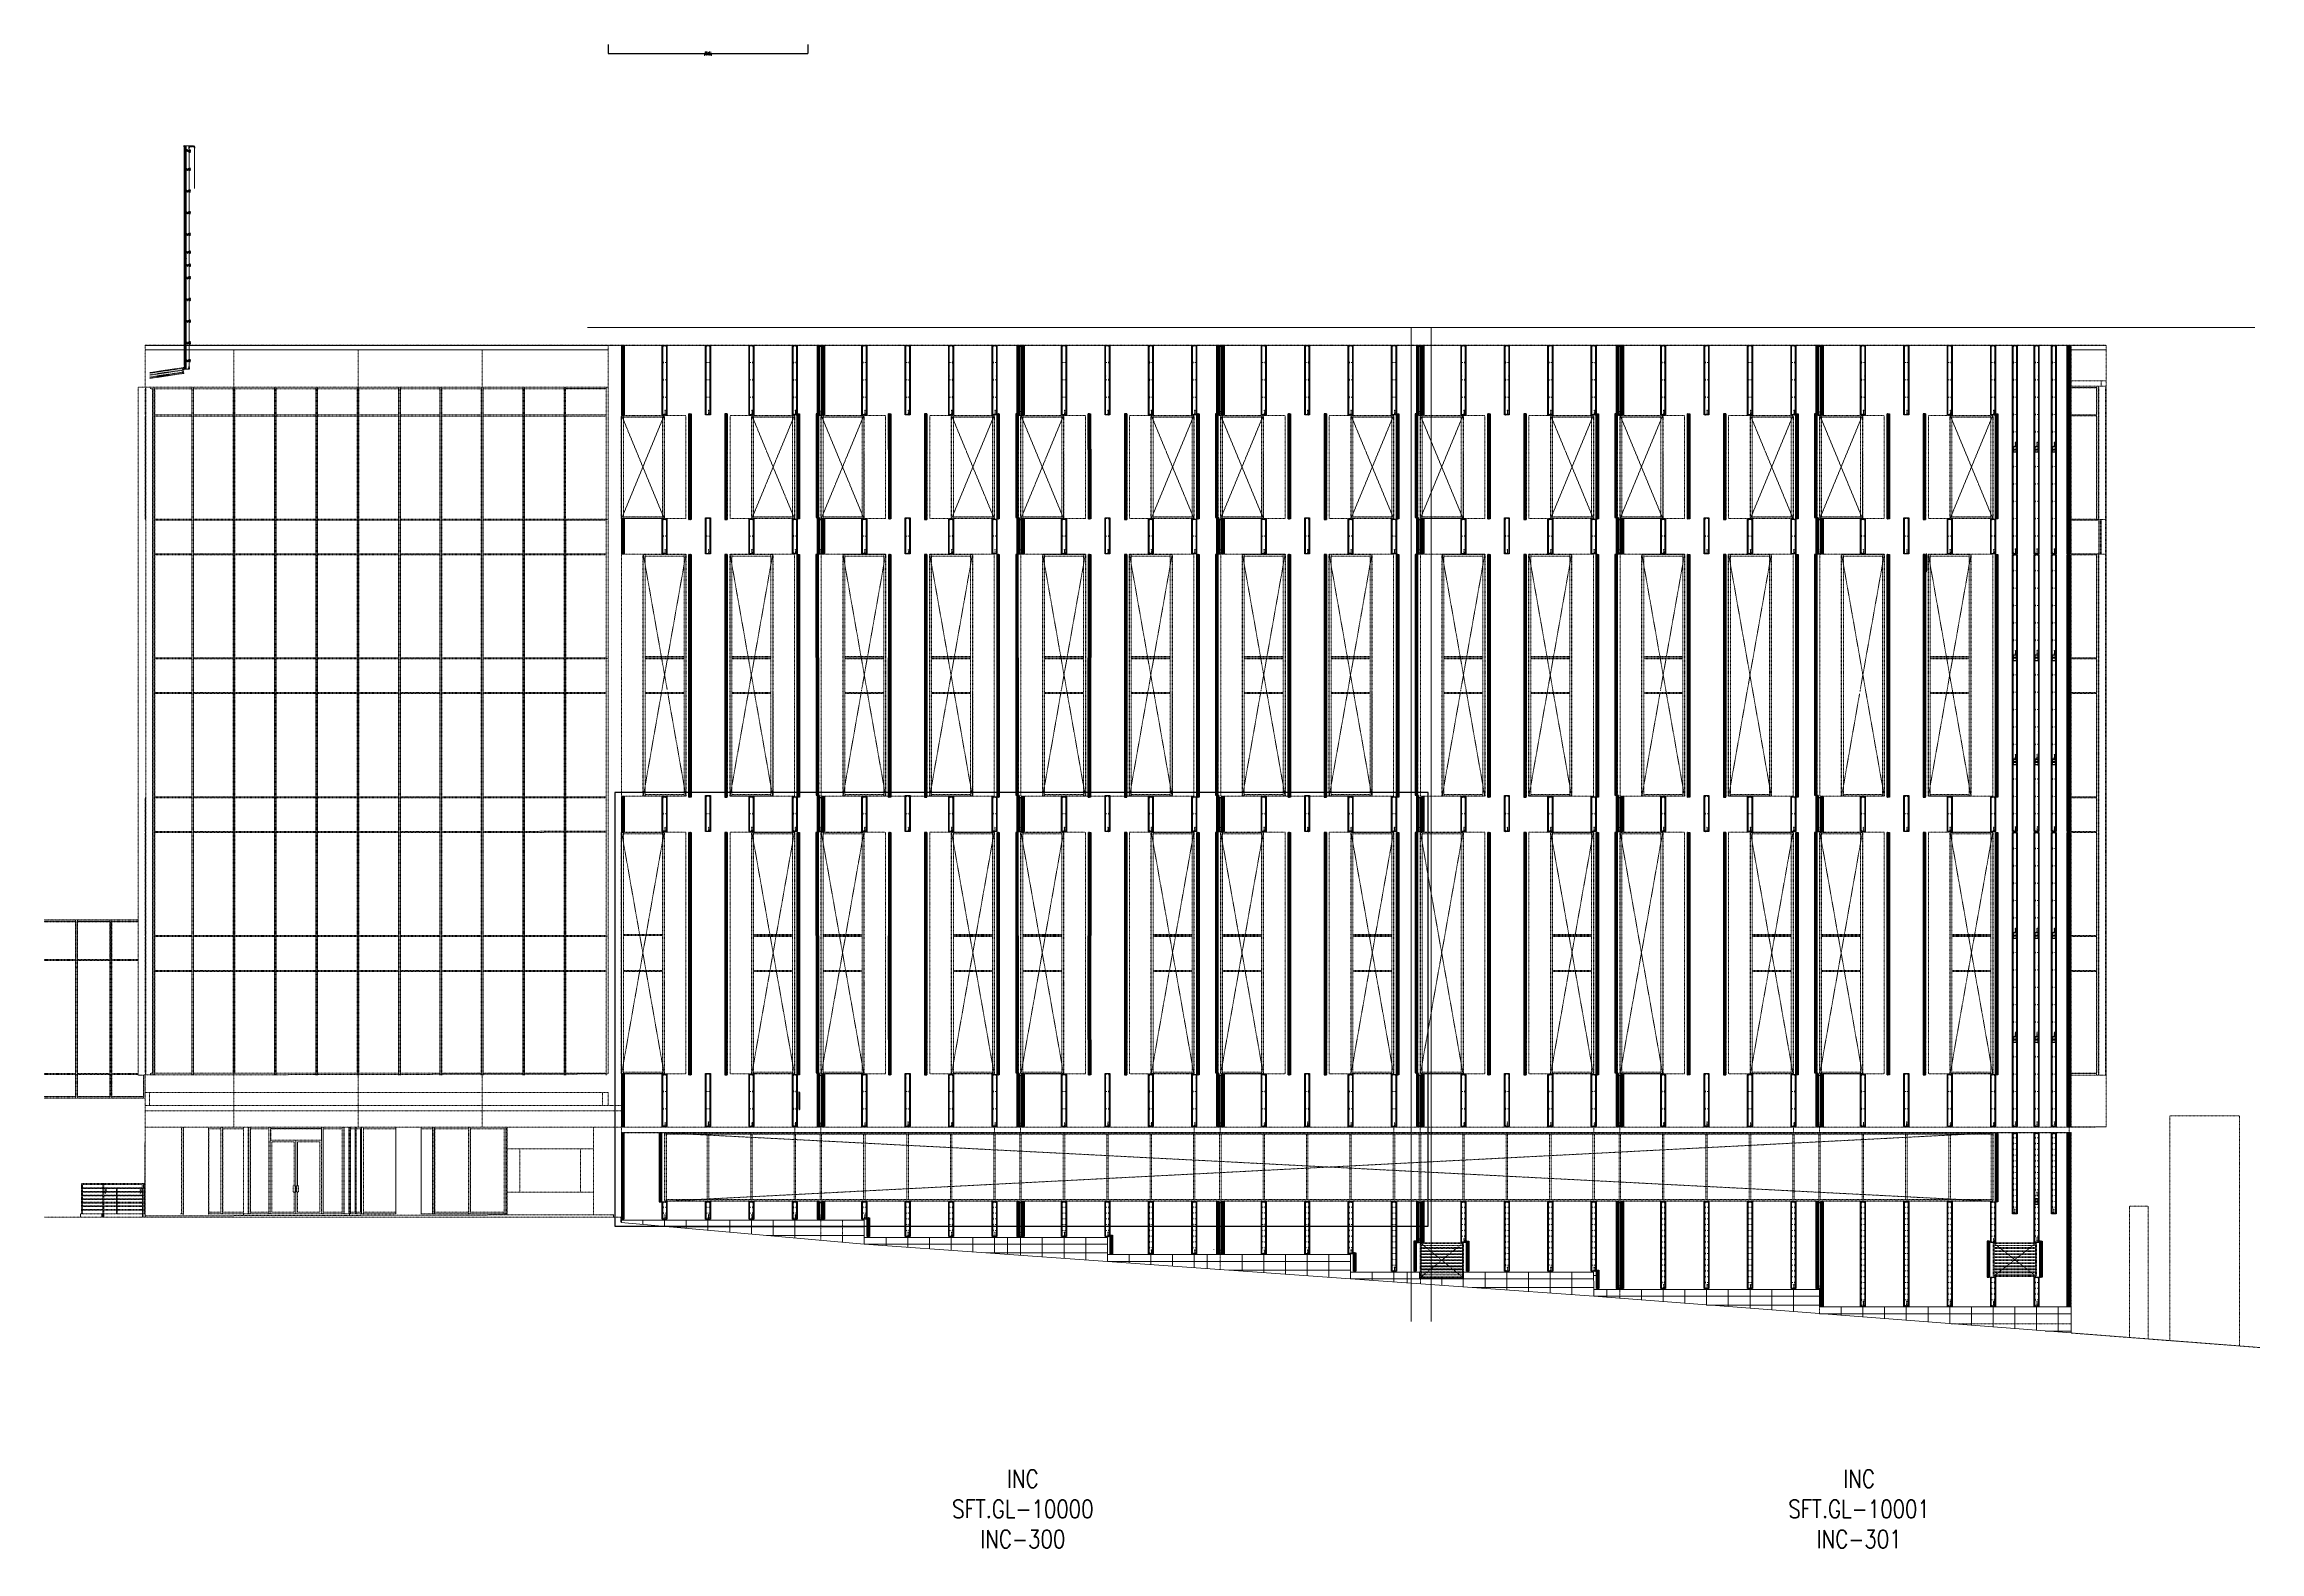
# Model space of a CAD drawing. Header units: inches. Extents: x 1191 to 4278, y -4365 to 1348.
# Drawn here: x 1191 to 4252, y -736 to 1348 of the extents above; entities that cross this region are included whole.
import ezdxf
from ezdxf.enums import TextEntityAlignment as Align

# ---------------------------------------------------------------- set-up
doc = ezdxf.new("R2010")
doc.units = ezdxf.units.IN
doc.header["$MEASUREMENT"] = 0
for name, pattern in [('1$0$HIDDEN', [0.375, 0.25, -0.125]), ('CENTER', [2, 1.25, -0.25, 0.25, -0.25]), ('FT_CENTER', [29.25, 22.5, -2.25, 2.25, -2.25]), ('INC-200$0$NBK_Hidden', [0.125, 0.083333, -0.041667]), ('NBK_Center', [0.541667, 0.333333, -0.0625, 0.083333, -0.0625]), ('NBK_Center2', [0.270833, 0.166667, -0.03125, 0.041667, -0.03125]), ('NBK_CenterX2', [1.083333, 0.666667, -0.125, 0.166667, -0.125]), ('NBK_Hidden', [0.125, 0.083333, -0.041667]), ('NBK_Hidden2', [0.0625, 0.041667, -0.020833]), ('NBK_MoistureBarrier', [0.708333, 0.166667, -0.0625, 0.166667, -0.0625, 0.020833, -0.0625, 0.020833, -0.0625, 0.020833, -0.0625])]:
    doc.linetypes.add(name, pattern=pattern)
doc.layers.get('Defpoints').update_dxf_attribs({"color": 250, "lineweight": 0})
for name, color, linetype, lineweight in [('!Bracket', 11, 'Continuous', 25), ('!Clip', 20, 'Continuous', 25), ('!Clip - bent', 20, 'Continuous', 25), ('!Dimension', 50, 'Continuous', 5), ('!Dimension @ 1', 50, 'Continuous', 5), ('!Dimension @ 1.25', 50, 'Continuous', 5), ('!Extrusion', 140, 'Continuous', 25), ('!Fastener', 21, 'Continuous', 25), ('!Flashing', 40, 'Continuous', 25), ('!Hatch', 8, 'Continuous', 5), ('!Linetype_Center', 220, 'NBK_Center', 9), ('!Linetype_Center2', 222, 'NBK_Center2', 9), ('!Linetype_CenterX2', 224, 'NBK_CenterX2', 9), ('!Linetype_Hidden', 210, 'NBK_Hidden', 9), ('!Linetype_Moisture Barrier', 230, 'NBK_MoistureBarrier', 35), ('!Misc1', 254, 'Continuous', 5), ('!Misc2', 252, 'NBK_Hidden2', 5), ('!Subgirt', 30, 'Continuous', 25), ('!Terracotta Section', 41, 'Continuous', 30), ('INC-200$0$!Linetype_Hidden', 210, 'INC-200$0$NBK_Hidden', 9)]:
    doc.layers.add(name, color=color, linetype=linetype, lineweight=lineweight)
doc.layers.add('Z-GRID', color=6, linetype='FT_CENTER')
doc.styles.add('Romans', font='romans.shx', dxfattribs={"width": 0.8})
doc.styles.add('RS8', font='romans.shx', dxfattribs={"width": 0.8})
doc.dimstyles.new('NBK$0', dxfattribs={"dimtxt": 0.078125, "dimasz": 0.046875, "dimexe": 0, "dimexo": 0.03125, "dimgap": 0.03, "dimtad": 3, "dimdec": 0, "dimzin": 3, "dimdsep": 46, "dimlunit": 4, "dimtxsty": 'Romans', "dimblk": 'DOT', "dimblk1": 'DOT', "dimblk2": 'DOT', "dimcen": 0, "dimazin": 2, "dimtfac": 0.8, "dimtdec": 4, "dimtmove": 2, "dimatfit": 2, "dimfxl": 1, "dimfrac": 1, "dimtolj": 1, "dimtzin": 0, "dimarcsym": 1})

# ---------------------------------------------------------------- blocks, each defined once
blk = doc.blocks.new('A$C5F0FBCA1')
at = {"lineweight": 30}
for p, q in [((-1979.4, 961.5), (-1979.4, 1104)), ((-1979.4, 1104), (-1920.6, 1104)), ((-1920.6, 1104), (-1920.6, 1056.4)), ((-1799.4, 961.5), (-1799.4, 1104)), ((-1799.4, 1104), (-1740.5, 1104)), ((-1740.5, 1104), (-1740.5, 961.5)), ((-1703.5, 961.5), (-1703.5, 1104)), ((-1703.5, 1104), (-1644.6, 1104)), ((-1644.6, 1104), (-1644.6, 1059.9)), ((-1523.4, 961.5), (-1523.4, 1104)), ((-1523.4, 1104), (-1464.5, 1104)), ((-1464.5, 1104), (-1464.5, 961.5)), ((-1427.5, 961.5), (-1427.5, 1104)), ((-1427.5, 1104), (-1368.6, 1104)), ((-1368.6, 1104), (-1368.6, 1059.9)), ((-1247.4, 961.5), (-1247.4, 1104)), ((-1247.4, 1104), (-1188.5, 1104)), ((-1188.5, 1104), (-1188.5, 961.5)), ((-1151.5, 961.5), (-1151.5, 1104)), ((-1151.5, 1104), (-1092.6, 1104)), ((-1092.6, 1104), (-1092.6, 1059.9)), ((-971.4, 961.5), (-971.4, 1104)), ((-971.4, 1104), (-912.5, 1104)), ((-912.5, 1104), (-912.5, 961.5)), ((-875.5, 961.5), (-875.5, 1104)), ((-875.5, 1104), (-816.6, 1104)), ((-816.6, 1104), (-816.6, 1059.9)), ((-695.4, 961.5), (-695.4, 1104)), ((-695.4, 1104), (-636.5, 1104)), ((-636.5, 1104), (-636.5, 961.5)), ((-599.5, 961.5), (-599.5, 1104)), ((-599.5, 1104), (-540.6, 1104)), ((-540.6, 1104), (-540.6, 1059.9)), ((-419.4, 961.5), (-419.4, 1104)), ((-419.4, 1104), (-360.5, 1104)), ((-360.5, 1104), (-360.5, 961.5)), ((-323.5, 961.5), (-323.5, 1104)), ((-323.5, 1104), (-264.6, 1104)), ((-264.6, 1104), (-264.6, 1059.9)), ((-143.4, 961.5), (-143.4, 1104)), ((-143.4, 1104), (-84.5, 1104)), ((-84.5, 1104), (-84.5, 961.5)), ((-1920.6, 1055.7), (-1920.6, 961.5)), ((-1644.6, 1059.1), (-1644.6, 1057.4)), ((-1644.6, 1056.6), (-1644.6, 1054.6)), ((-1644.6, 1053.9), (-1644.6, 961.5)), ((-1368.6, 1059.1), (-1368.6, 1057.4)), ((-1368.6, 1056.6), (-1368.6, 1054.6)), ((-1368.6, 1053.9), (-1368.6, 961.5)), ((-1092.6, 1059.1), (-1092.6, 1057.4)), ((-1092.6, 1056.6), (-1092.6, 1054.6)), ((-1092.6, 1053.9), (-1092.6, 961.5)), ((-816.6, 1059.1), (-816.6, 1057.4)), ((-816.6, 1056.6), (-816.6, 1054.6)), ((-816.6, 1053.9), (-816.6, 961.5)), ((-540.6, 1059.1), (-540.6, 1057.4)), ((-540.6, 1056.6), (-540.6, 1054.6)), ((-540.6, 1053.9), (-540.6, 961.5)), ((-264.6, 1059.1), (-264.6, 1057.4)), ((-264.6, 1056.6), (-264.6, 1054.6)), ((-264.6, 1053.9), (-264.6, 961.5)), ((-1920.6, 961.5), (-1979.4, 961.5)), ((-1740.5, 961.5), (-1799.4, 961.5)), ((-1644.6, 961.5), (-1703.5, 961.5)), ((-1464.5, 961.5), (-1523.4, 961.5)), ((-1368.6, 961.5), (-1427.5, 961.5)), ((-1188.5, 961.5), (-1247.4, 961.5)), ((-1092.6, 961.5), (-1151.5, 961.5)), ((-912.5, 961.5), (-971.4, 961.5)), ((-816.6, 961.5), (-875.5, 961.5)), ((-636.5, 961.5), (-695.4, 961.5)), ((-540.6, 961.5), (-599.5, 961.5)), ((-360.5, 961.5), (-419.4, 961.5)), ((-264.6, 961.5), (-323.5, 961.5)), ((-84.5, 961.5), (-143.4, 961.5)), ((-1949.4, 577.5), (-1949.4, 912)), ((-1949.4, 912), (-1890.5, 912)), ((-1890.5, 912), (-1890.5, 577.5)), ((-1829.5, 577.5), (-1829.5, 912)), ((-1829.5, 912), (-1770.6, 912)), ((-1770.6, 912), (-1770.6, 724.1)), ((-1673.4, 577.5), (-1673.4, 912)), ((-1673.4, 912), (-1614.5, 912)), ((-1614.5, 912), (-1614.5, 577.5)), ((-1553.5, 577.5), (-1553.5, 912)), ((-1553.5, 912), (-1494.6, 912)), ((-1494.6, 912), (-1494.6, 724.1)), ((-1397.4, 577.5), (-1397.4, 912)), ((-1397.4, 912), (-1338.5, 912)), ((-1338.5, 912), (-1338.5, 577.5)), ((-1277.5, 577.5), (-1277.5, 912)), ((-1277.5, 912), (-1218.6, 912)), ((-1218.6, 912), (-1218.6, 724.1)), ((-1121.4, 577.5), (-1121.4, 912)), ((-1121.4, 912), (-1062.5, 912)), ((-1062.5, 912), (-1062.5, 577.5)), ((-1001.5, 577.5), (-1001.5, 912)), ((-1001.5, 912), (-942.6, 912)), ((-942.6, 912), (-942.6, 724.1)), ((-845.4, 577.5), (-845.4, 912)), ((-845.4, 912), (-786.5, 912)), ((-786.5, 912), (-786.5, 577.5)), ((-725.5, 577.5), (-725.5, 912)), ((-725.5, 912), (-666.6, 912)), ((-666.6, 912), (-666.6, 577.5)), ((-569.4, 577.5), (-569.4, 912)), ((-569.4, 912), (-510.5, 912)), ((-510.5, 912), (-510.5, 577.5)), ((-449.5, 577.5), (-449.5, 912)), ((-449.5, 912), (-390.6, 912)), ((-390.6, 912), (-390.6, 577.5)), ((-293.4, 577.5), (-293.4, 912)), ((-293.4, 912), (-234.5, 912)), ((-234.5, 912), (-234.5, 577.5)), ((-173.5, 577.5), (-173.5, 912)), ((-173.5, 912), (-114.6, 912)), ((-114.6, 912), (-114.6, 577.5)), ((-1770.6, 722.3), (-1770.6, 719.6)), ((-1770.6, 718.9), (-1770.6, 577.5)), ((-1494.6, 722.3), (-1494.6, 719.6)), ((-1494.6, 718.9), (-1494.6, 577.5)), ((-1218.6, 722.3), (-1218.6, 719.6)), ((-1218.6, 718.9), (-1218.6, 577.5)), ((-942.6, 722.3), (-942.6, 719.6)), ((-942.6, 718.9), (-942.6, 577.5)), ((-1890.5, 577.5), (-1949.4, 577.5)), ((-1770.6, 577.5), (-1829.5, 577.5)), ((-1614.5, 577.5), (-1673.4, 577.5)), ((-1494.6, 577.5), (-1553.5, 577.5)), ((-1338.5, 577.5), (-1397.4, 577.5)), ((-1218.6, 577.5), (-1277.5, 577.5)), ((-1062.5, 577.5), (-1121.4, 577.5)), ((-942.6, 577.5), (-1001.5, 577.5)), ((-786.5, 577.5), (-845.4, 577.5)), ((-666.6, 577.5), (-725.5, 577.5)), ((-510.5, 577.5), (-569.4, 577.5)), ((-390.6, 577.5), (-449.5, 577.5)), ((-234.5, 577.5), (-293.4, 577.5)), ((-114.6, 577.5), (-173.5, 577.5)), ((-1979.4, 193.5), (-1979.4, 528)), ((-1979.4, 528), (-1920.6, 528)), ((-1920.6, 528), (-1920.6, 324.8)), ((-1799.4, 193.5), (-1799.4, 528)), ((-1799.4, 528), (-1740.5, 528)), ((-1740.5, 528), (-1740.5, 193.5)), ((-1703.5, 193.5), (-1703.5, 528)), ((-1703.5, 528), (-1644.6, 528)), ((-1644.6, 528), (-1644.6, 324.8)), ((-1523.4, 193.5), (-1523.4, 528)), ((-1523.4, 528), (-1464.5, 528)), ((-1464.5, 528), (-1464.5, 193.5)), ((-1427.5, 193.5), (-1427.5, 528)), ((-1427.5, 528), (-1368.6, 528)), ((-1368.6, 528), (-1368.6, 324.8)), ((-1247.4, 193.5), (-1247.4, 528)), ((-1247.4, 528), (-1188.5, 528)), ((-1188.5, 528), (-1188.5, 193.5)), ((-1151.5, 193.5), (-1151.5, 528)), ((-1151.5, 528), (-1092.6, 528)), ((-1092.6, 528), (-1092.6, 324.8)), ((-971.4, 193.5), (-971.4, 528)), ((-971.4, 528), (-912.5, 528)), ((-912.5, 528), (-912.5, 193.5)), ((-875.5, 193.5), (-875.5, 528)), ((-875.5, 528), (-816.6, 528)), ((-816.6, 528), (-816.6, 324.8)), ((-695.4, 193.5), (-695.4, 528)), ((-695.4, 528), (-636.5, 528)), ((-636.5, 528), (-636.5, 193.5)), ((-599.5, 193.5), (-599.5, 528)), ((-599.5, 528), (-540.6, 528)), ((-540.6, 528), (-540.6, 193.5)), ((-419.4, 193.5), (-419.4, 528)), ((-419.4, 528), (-360.5, 528)), ((-360.5, 528), (-360.5, 193.5)), ((-323.5, 193.5), (-323.5, 528)), ((-323.5, 528), (-264.6, 528)), ((-264.6, 528), (-264.6, 193.5)), ((-143.4, 193.5), (-143.4, 528)), ((-143.4, 528), (-84.5, 528)), ((-84.5, 528), (-84.5, 193.5)), ((-1920.6, 324), (-1920.6, 322.2)), ((-1920.6, 321.5), (-1920.6, 319.5)), ((-1920.6, 318.8), (-1920.6, 193.5)), ((-1644.6, 324), (-1644.6, 322.2)), ((-1644.6, 321.5), (-1644.6, 319.5)), ((-1644.6, 318.8), (-1644.6, 193.5)), ((-1368.6, 324), (-1368.6, 322.2)), ((-1368.6, 321.5), (-1368.6, 319.5)), ((-1368.6, 318.8), (-1368.6, 193.5)), ((-1092.6, 324), (-1092.6, 322.2)), ((-1092.6, 321.5), (-1092.6, 319.5)), ((-1092.6, 318.8), (-1092.6, 193.5)), ((-816.6, 324), (-816.6, 322.2)), ((-816.6, 321.5), (-816.6, 319.5)), ((-816.6, 318.8), (-816.6, 193.5)), ((-1920.6, 193.5), (-1979.4, 193.5)), ((-1740.5, 193.5), (-1799.4, 193.5)), ((-1644.6, 193.5), (-1703.5, 193.5)), ((-1464.5, 193.5), (-1523.4, 193.5)), ((-1368.6, 193.5), (-1427.5, 193.5)), ((-1188.5, 193.5), (-1247.4, 193.5)), ((-1092.6, 193.5), (-1151.5, 193.5)), ((-912.5, 193.5), (-971.4, 193.5)), ((-816.6, 193.5), (-875.5, 193.5)), ((-636.5, 193.5), (-695.4, 193.5)), ((-540.6, 193.5), (-599.5, 193.5)), ((-360.5, 193.5), (-419.4, 193.5)), ((-264.6, 193.5), (-323.5, 193.5)), ((-84.5, 193.5), (-143.4, 193.5))]:
    blk.add_line(p, q, dxfattribs=at)
for p, q in [((-1979.4, 961.5), (-1920.6, 1104)), ((-1979.4, 1104), (-1920.6, 961.5)), ((-1799.4, 1104), (-1779.8, 1056.4)), ((-1799.4, 961.5), (-1740.5, 1104)), ((-1703.5, 961.5), (-1644.6, 1104)), ((-1703.5, 1104), (-1644.6, 961.5)), ((-1523.4, 1104), (-1503.8, 1056.4)), ((-1523.4, 961.5), (-1464.5, 1104)), ((-1427.5, 1104), (-1368.6, 961.5)), ((-1427.5, 961.5), (-1368.6, 1104)), ((-1247.4, 1104), (-1227.8, 1056.4)), ((-1247.4, 961.5), (-1188.5, 1104)), ((-1151.5, 961.5), (-1092.6, 1104)), ((-1151.5, 1104), (-1092.6, 961.5)), ((-971.4, 1104), (-951.8, 1056.4)), ((-971.4, 961.5), (-912.5, 1104)), ((-875.5, 961.5), (-816.6, 1104)), ((-875.5, 1104), (-816.6, 961.5)), ((-695.4, 961.5), (-636.5, 1104)), ((-695.4, 1104), (-675.8, 1056.4)), ((-599.5, 961.5), (-540.6, 1104)), ((-599.5, 1104), (-540.6, 961.5)), ((-419.4, 1104), (-399.8, 1056.4)), ((-419.4, 961.5), (-360.5, 1104)), ((-323.5, 961.5), (-264.6, 1104)), ((-323.5, 1104), (-264.6, 961.5)), ((-143.4, 961.5), (-84.5, 1104)), ((-143.4, 1104), (-84.5, 961.5)), ((-1779.5, 1055.7), (-1740.5, 961.5)), ((-1503.5, 1055.7), (-1464.5, 961.5)), ((-1227.5, 1055.7), (-1188.5, 961.5)), ((-951.5, 1055.7), (-912.5, 961.5)), ((-675.5, 1055.7), (-636.5, 961.5)), ((-399.5, 1055.7), (-360.5, 961.5)), ((-1949.4, 912), (-1916.4, 724.9)), ((-1923.6, 724.9), (-1890.5, 912)), ((-1829.5, 577.5), (-1770.6, 912)), ((-1829.5, 912), (-1770.6, 577.5)), ((-1673.4, 912), (-1614.5, 577.5)), ((-1647.6, 724.9), (-1614.5, 912)), ((-1553.5, 912), (-1494.6, 577.5)), ((-1553.5, 577.5), (-1494.6, 912)), ((-1397.4, 912), (-1338.5, 577.5)), ((-1371.6, 724.9), (-1338.5, 912)), ((-1277.5, 577.5), (-1218.6, 912)), ((-1277.5, 912), (-1218.6, 577.5)), ((-1121.4, 912), (-1062.5, 577.5)), ((-1095.6, 724.9), (-1062.5, 912)), ((-1001.5, 577.5), (-942.6, 912)), ((-1001.5, 912), (-942.6, 577.5)), ((-845.4, 912), (-786.5, 577.5)), ((-819.6, 724.9), (-786.5, 912)), ((-725.5, 912), (-666.6, 577.5)), ((-725.5, 577.5), (-666.6, 912)), ((-569.4, 912), (-510.5, 577.5)), ((-543.6, 724.9), (-510.5, 912)), ((-449.5, 577.5), (-390.6, 912)), ((-449.5, 912), (-390.6, 577.5)), ((-293.4, 912), (-234.5, 577.5)), ((-267.6, 724.9), (-234.5, 912)), ((-173.5, 912), (-114.6, 577.5)), ((-173.5, 577.5), (-114.6, 912)), ((-1949.4, 577.5), (-1924.6, 718.9)), ((-1924.5, 719.6), (-1924.1, 721.6)), ((-1924, 722.4), (-1923.7, 724.1)), ((-1915.9, 721.9), (-1890.5, 577.5)), ((-1673.4, 577.5), (-1648.6, 718.9)), ((-1648, 722.7), (-1647.7, 724.1)), ((-1397.4, 577.5), (-1372.6, 718.9)), ((-1372, 722.7), (-1371.7, 724.1)), ((-1121.4, 577.5), (-1096.6, 718.9)), ((-1096, 722.7), (-1095.7, 724.1)), ((-845.4, 577.5), (-820.6, 718.9)), ((-820, 722.7), (-819.7, 724.1)), ((-569.4, 577.5), (-544.6, 718.9)), ((-543.9, 723), (-543.7, 724.1)), ((-293.4, 577.5), (-268.6, 718.9)), ((-268, 722.7), (-267.7, 724.1)), ((-1979.4, 193.5), (-1920.6, 528)), ((-1979.4, 528), (-1920.6, 193.5)), ((-1799.4, 528), (-1740.5, 193.5)), ((-1777.1, 320.8), (-1740.5, 528)), ((-1703.5, 193.5), (-1644.6, 528)), ((-1703.5, 528), (-1644.6, 193.5)), ((-1523.4, 528), (-1464.5, 193.5)), ((-1501.1, 320.8), (-1464.5, 528)), ((-1427.5, 193.5), (-1368.6, 528)), ((-1427.5, 528), (-1368.6, 193.5)), ((-1247.4, 528), (-1188.5, 193.5)), ((-1225.1, 320.8), (-1188.5, 528)), ((-1151.5, 193.5), (-1092.6, 528)), ((-1151.5, 528), (-1092.6, 193.5)), ((-971.4, 528), (-912.5, 193.5)), ((-949.1, 320.8), (-912.5, 528)), ((-875.5, 193.5), (-816.6, 528)), ((-875.5, 528), (-816.6, 193.5)), ((-695.4, 528), (-636.5, 193.5)), ((-673.1, 320.8), (-636.5, 528)), ((-599.5, 193.5), (-540.6, 528)), ((-599.5, 528), (-540.6, 193.5)), ((-419.4, 528), (-360.5, 193.5)), ((-397, 321.3), (-360.5, 528)), ((-323.5, 193.5), (-264.6, 528)), ((-323.5, 528), (-264.6, 193.5)), ((-143.4, 528), (-84.5, 193.5)), ((-121, 321.3), (-84.5, 528)), ((-1799.4, 193.5), (-1777.1, 320.5)), ((-1523.4, 193.5), (-1501.1, 320.5)), ((-1247.4, 193.5), (-1225.1, 320.5)), ((-971.4, 193.5), (-949.1, 320.5)), ((-695.4, 193.5), (-673.1, 320.5)), ((-419.4, 193.5), (-397.1, 320.5)), ((-143.4, 193.5), (-121.1, 320.5))]:
    blk.add_line(p, q)
for points in [[(-1919.5, 112), (-84.5, 17.5)], [(-84.5, 112), (-1919.5, 17.5)], [(-875.5, -88), (-816.5, -40)], [(-816.5, -88), (-875.5, -40)], [(-24.5, -40), (-83.6, -86.5)], [(-83.6, -40), (-24.5, -86.5)]]:
    blk.add_lwpolyline(points)
for points in [[(-1919.5, 112), (-84.5, 112), (-84.5, 17.5), (-1919.5, 17.5)], [(-875.5, -40), (-816.5, -40), (-816.5, -88), (-875.5, -88)], [(-83.6, -40), (-24.5, -40), (-24.5, -86.5), (-83.6, -86.5)]]:
    blk.add_lwpolyline(points, close=True, dxfattribs=at)
blk = doc.blocks.new('A$C5F5DB627')
for p, q in [((-70, 1412.9), (-69.8, 1413.2)), ((-70, 1412.9), (-70, 1412.9)), ((570, 1412.9), (-70, 1412.9)), ((-70, 1412.9), (570, 1412.9)), ((-69.8, 1413.2), (-69.8, 1418.9)), ((-69.8, 1418.9), (-69.6, 1418.9)), ((-69.8, 1418.9), (570, 1418.9)), ((-69.8, 1413.2), (570, 1413.2)), ((-69.7, 1418.9), (570, 1418.9)), ((-69.6, 1418.9), (-69.6, 1419.4)), ((-69.6, 1419.4), (-55.6, 1419.4)), ((-69.6, 1418.9), (-55.6, 1418.9)), ((-69.6, 1361.5), (-69.6, 1412.9)), ((-56.7, 1419.4), (-54.7, 1419.4)), ((-55.6, 1419.4), (-55.6, 1418.9)), ((-54.7, 1419.4), (570, 1419.4)), ((52.9, 1361.5), (52.9, 1413.2)), ((224.4, 1361.5), (224.4, 1412.5)), ((396, 1361.5), (396, 1413.2)), ((570, 1419.4), (570, 411.9)), ((2639.9, 1419.4), (570, 1419.4)), ((570, 1418.9), (2446.8, 1418.9)), ((2639.9, 1418.9), (588, 1418.9)), ((588.6, 1418.9), (588.6, 206.3)), ((1968, 1418.9), (2446.8, 1418.9)), ((2591.7, 1418.9), (2591.7, 1370.4)), ((2591.7, 1412.9), (2640.4, 1412.9)), ((2592, 1418.9), (2640.3, 1418.9)), ((2592, 1418.9), (2592, 338.2)), ((2592, 1413.2), (2640.3, 1413.2)), ((2640.5, 1412.9), (2592.2, 1412.9)), ((2639.9, 1418.9), (2639.9, 1419.4)), ((2640, 1418.9), (2640, 1370.4)), ((2640, 1418.9), (2640, 338.9)), ((2640.3, 1413.2), (2640.3, 1418.9)), ((2640.5, 1412.9), (2640.3, 1413.2)), ((2640.4, 1412.9), (2640.5, 1412.9)), ((-79.6, 1361.5), (570, 1361.5)), ((-79.6, 410.4), (-79.6, 1361.5)), ((-69.6, 1323), (-69.6, 1359.5)), ((-69.6, 1359.5), (-69.1, 1359.5)), ((-69.1, 410.4), (-69.1, 1361.5)), ((-62.3, 1359), (-62.3, 1361.5)), ((-59, 1359), (-62.3, 1359)), ((-59.6, 412.9), (-59.6, 1359)), ((-59.1, 412.9), (-59.1, 1359)), ((-58.6, 410.4), (-58.6, 1361.5)), ((-57, 410.4), (-57, 1361.5)), ((-5.5, 1359), (-56.6, 1359)), ((-56.6, 412.9), (-56.6, 1359)), ((-5.5, 1361.5), (-5.5, 410.4)), ((-5.1, 1361.5), (-5.1, 410.4)), ((-3.5, 1361.5), (-3.5, 410.4)), ((-3, 410.4), (-3, 1361.5)), ((51.6, 1359), (-3, 1359)), ((51.6, 1361.5), (51.6, 412.9)), ((52.1, 1361.5), (52.1, 412.9)), ((53.7, 1361.5), (53.7, 412.9)), ((54.1, 1361.5), (54.1, 412.9)), ((108.8, 1359), (54.1, 1359)), ((108.8, 1361.5), (108.8, 410.4)), ((109.3, 1361.5), (109.3, 410.4)), ((110.8, 1361.5), (110.8, 410.4)), ((111.3, 410.4), (111.3, 1361.5)), ((166, 1359), (111.3, 1359)), ((166, 1361.5), (166, 410.4)), ((166.5, 1361.5), (166.5, 410.4)), ((168, 1361.5), (168, 410.4)), ((168.5, 410.4), (168.5, 1361.5)), ((223.2, 1359), (168.5, 1359)), ((223.2, 1361.5), (223.2, 410.4)), ((223.7, 1361.5), (223.7, 410.4)), ((225.2, 1361.5), (225.2, 410.4)), ((225.7, 410.4), (225.7, 1361.5)), ((280.4, 1359), (225.7, 1359)), ((280.4, 1361.5), (280.4, 410.4)), ((280.8, 1361.5), (280.8, 410.4)), ((282.4, 1361.5), (282.4, 410.4)), ((282.9, 410.4), (282.9, 1361.5)), ((337.5, 1359), (282.9, 1359)), ((337.5, 1361.5), (337.5, 410.4)), ((338, 1361.5), (338, 410.4)), ((339.6, 1361.5), (339.6, 410.4)), ((340, 410.4), (340, 1361.5)), ((394.7, 1359), (340, 1359)), ((394.7, 1361.5), (394.7, 410.4)), ((395.2, 1361.5), (395.2, 410.4)), ((396.7, 1361.5), (396.7, 410.4)), ((397.2, 410.4), (397.2, 1361.5)), ((451.9, 1359), (397.2, 1359)), ((451.9, 1361.5), (451.9, 410.4)), ((452.4, 1361.5), (452.4, 410.4)), ((453.9, 1361.5), (453.9, 410.4)), ((454.4, 410.4), (454.4, 1361.5)), ((509.1, 1359), (454.4, 1359)), ((509.1, 1361.5), (509.1, 410.4)), ((509.5, 1361.5), (509.5, 410.4)), ((511.1, 1361.5), (511.1, 410.4)), ((567.5, 1359.5), (511.5, 1359.5)), ((511.6, 1359), (511.6, 1361.5)), ((567.5, 1359), (511.6, 1359)), ((567.5, 746.9), (567.5, 1361.5)), ((2591.7, 1370.4), (2640, 1370.4)), ((2591.7, 338.4), (2591.7, 1362.9)), ((2640, 1362.9), (2591.7, 1362.9)), ((2627.5, 1360.9), (2591.7, 1360.9)), ((2591.7, 1360.4), (2627, 1360.4)), ((2627, 1362.9), (2627, 1178.4)), ((2627.5, 1323.1), (2627.5, 1360.9)), ((2629.5, 1362.9), (2629.5, 1178.4)), ((2630.1, 1362.9), (2630.1, 1178.4)), ((2633.2, 1362.9), (2633.2, 1370.4)), ((2639.5, 1362.9), (2639.5, 410.4)), ((2640, 1362.9), (2640, 338.6)), ((-69.1, 1323), (-69.6, 1323)), ((-69.6, 1179.1), (-69.6, 1321.5)), ((-69.6, 1321.5), (-69.1, 1321.5)), ((-56.6, 1323.1), (-5.5, 1323.1)), ((-5.5, 1321.6), (-56.6, 1321.6)), ((51.6, 1323.1), (-3, 1323.1)), ((51.6, 1321.6), (-3, 1321.6)), ((108.8, 1323.1), (54.1, 1323.1)), ((108.8, 1321.6), (54.1, 1321.6)), ((166, 1323.1), (111.3, 1323.1)), ((166, 1321.6), (111.3, 1321.6)), ((223.2, 1323.1), (168.5, 1323.1)), ((223.2, 1321.6), (168.5, 1321.6)), ((280.4, 1323.1), (225.7, 1323.1)), ((280.4, 1321.6), (225.7, 1321.6)), ((337.5, 1323.1), (282.9, 1323.1)), ((337.5, 1321.6), (282.9, 1321.6)), ((394.7, 1323.1), (340, 1323.1)), ((394.7, 1321.6), (340, 1321.6)), ((451.9, 1323.1), (397.2, 1323.1)), ((451.9, 1321.6), (397.2, 1321.6)), ((509.1, 1323.1), (454.4, 1323.1)), ((509.1, 1321.6), (454.4, 1321.6)), ((511.5, 1323.1), (567.5, 1323.1)), ((567.5, 1321.6), (511.5, 1321.6)), ((511.6, 1323.1), (511.6, 1321.6)), ((588.6, 1322.4), (647.4, 1322.4)), ((591.1, 1179.9), (591.1, 1322.4)), ((591.1, 1319.9), (644.9, 1319.9)), ((644.9, 1322.4), (644.9, 1179.9)), ((647.4, 1322.4), (677.5, 1322.4)), ((647.4, 1322.4), (647.4, 1179.9)), ((677.5, 1322.4), (677.5, 1179.9)), ((738.5, 1322.4), (768.6, 1322.4)), ((738.5, 1179.9), (738.5, 1322.4)), ((768.6, 1322.4), (827.5, 1322.4)), ((768.6, 1179.9), (768.6, 1322.4)), ((771.1, 1179.9), (771.1, 1322.4)), ((825, 1319.9), (771.1, 1319.9)), ((825, 1322.4), (825, 1179.9)), ((827.5, 1322.4), (827.5, 1179.9)), ((864.5, 1179.9), (864.5, 1322.4)), ((864.5, 1322.4), (923.4, 1322.4)), ((867, 1179.9), (867, 1322.4)), ((867, 1319.9), (920.9, 1319.9)), ((920.9, 1322.4), (920.9, 1179.9)), ((923.4, 1322.4), (953.5, 1322.4)), ((923.4, 1322.4), (923.4, 1179.9)), ((953.5, 1322.4), (953.5, 1179.9)), ((1014.5, 1322.4), (1044.6, 1322.4)), ((1014.5, 1179.9), (1014.5, 1322.4)), ((1044.6, 1322.4), (1103.5, 1322.4)), ((1044.6, 1179.9), (1044.6, 1322.4)), ((1047.1, 1179.9), (1047.1, 1322.4)), ((1101, 1319.9), (1047.1, 1319.9)), ((1101, 1322.4), (1101, 1179.9)), ((1103.5, 1322.4), (1103.5, 1179.9)), ((1140.5, 1179.9), (1140.5, 1322.4)), ((1140.5, 1322.4), (1199.4, 1322.4)), ((1143, 1179.9), (1143, 1322.4)), ((1143, 1319.9), (1196.9, 1319.9)), ((1196.9, 1322.4), (1196.9, 1179.9)), ((1199.4, 1322.4), (1229.5, 1322.4)), ((1199.4, 1322.4), (1199.4, 1179.9)), ((1229.5, 1322.4), (1229.5, 1179.9)), ((1290.5, 1322.4), (1320.6, 1322.4)), ((1290.5, 1179.9), (1290.5, 1322.4)), ((1320.6, 1322.4), (1379.5, 1322.4)), ((1320.6, 1179.9), (1320.6, 1322.4)), ((1323.1, 1322.4), (1323.1, 1179.9)), ((1377, 1319.9), (1323.1, 1319.9)), ((1377, 1179.9), (1377, 1322.4)), ((1379.5, 1322.4), (1379.5, 1179.9)), ((1416.5, 1322.4), (1475.4, 1322.4)), ((1416.5, 1179.9), (1416.5, 1322.4)), ((1419, 1179.9), (1419, 1322.4)), ((1419, 1319.9), (1472.9, 1319.9)), ((1472.9, 1322.4), (1472.9, 1179.9)), ((1475.4, 1322.4), (1505.5, 1322.4)), ((1475.4, 1322.4), (1475.4, 1179.9)), ((1505.5, 1322.4), (1505.5, 1179.9)), ((1566.5, 1322.4), (1596.6, 1322.4)), ((1566.5, 1179.9), (1566.5, 1322.4)), ((1596.6, 1322.4), (1655.5, 1322.4)), ((1596.6, 1179.9), (1596.6, 1322.4)), ((1599.1, 1322.4), (1599.1, 1179.9)), ((1653, 1319.9), (1599.1, 1319.9)), ((1653, 1322.4), (1653, 1179.9)), ((1655.5, 1322.4), (1655.5, 1179.9)), ((1692.5, 1179.9), (1692.5, 1322.4)), ((1692.5, 1322.4), (1751.4, 1322.4)), ((1695, 1179.9), (1695, 1322.4)), ((1695, 1319.9), (1748.9, 1319.9)), ((1748.9, 1322.4), (1748.9, 1179.9)), ((1751.4, 1322.4), (1781.5, 1322.4)), ((1751.4, 1322.4), (1751.4, 1179.9)), ((1781.5, 1322.4), (1781.5, 1179.9)), ((1842.5, 1322.4), (1872.6, 1322.4)), ((1842.5, 1179.9), (1842.5, 1322.4)), ((1872.6, 1322.4), (1931.5, 1322.4)), ((1872.6, 1179.9), (1872.6, 1322.4)), ((1875.1, 1179.9), (1875.1, 1322.4)), ((1929, 1319.9), (1875.1, 1319.9)), ((1929, 1322.4), (1929, 1179.9)), ((1931.5, 1322.4), (1931.5, 1179.9)), ((1968.5, 1179.9), (1968.5, 1322.4)), ((1968.5, 1322.4), (2027.4, 1322.4)), ((1971, 1179.9), (1971, 1322.4)), ((1971, 1319.9), (2024.9, 1319.9)), ((2024.9, 1322.4), (2024.9, 1179.9)), ((2027.4, 1322.4), (2057.5, 1322.4)), ((2027.4, 1322.4), (2027.4, 1179.9)), ((2057.5, 1322.4), (2057.5, 1179.9)), ((2118.5, 1322.4), (2148.6, 1322.4)), ((2118.5, 1179.9), (2118.5, 1322.4)), ((2148.6, 1322.4), (2207.5, 1322.4)), ((2148.6, 1179.9), (2148.6, 1322.4)), ((2151.1, 1322.4), (2151.1, 1179.9)), ((2205, 1319.9), (2151.1, 1319.9)), ((2205, 1179.9), (2205, 1322.4)), ((2207.5, 1322.4), (2207.5, 1179.9)), ((2244.5, 1322.4), (2303.4, 1322.4)), ((2244.5, 1179.9), (2244.5, 1322.4)), ((2247, 1179.9), (2247, 1322.4)), ((2247, 1319.9), (2300.9, 1319.9)), ((2300.9, 1322.4), (2300.9, 1179.9)), ((2303.4, 1322.4), (2333.5, 1322.4)), ((2303.4, 1322.4), (2303.4, 1179.9)), ((2333.5, 1322.4), (2333.5, 1179.9)), ((2394.5, 1322.4), (2424.6, 1322.4)), ((2394.5, 1179.9), (2394.5, 1322.4)), ((2424.6, 1322.4), (2483.5, 1322.4)), ((2424.6, 1179.9), (2424.6, 1322.4)), ((2427.1, 1179.9), (2427.1, 1322.4)), ((2481, 1319.9), (2427.1, 1319.9)), ((2481, 1179.9), (2481, 1322.4)), ((2483.5, 1322.4), (2483.5, 1179.9)), ((2591.7, 1323.1), (2627.5, 1323.1)), ((2627.5, 1321.7), (2591.7, 1321.7)), ((2627.5, 1179.1), (2627.5, 1321.7)), ((-69.1, 1179.1), (-69.6, 1179.1)), ((-56.6, 1179.1), (-5.5, 1179.1)), ((-5.5, 1177.7), (-56.6, 1177.7)), ((51.6, 1179.1), (-3, 1179.1)), ((51.6, 1177.7), (-3, 1177.7)), ((54.1, 1179.1), (108.8, 1179.1)), ((108.8, 1177.7), (54.1, 1177.7)), ((166, 1179.1), (111.3, 1179.1)), ((166, 1177.7), (111.3, 1177.7)), ((168.5, 1179.1), (223.2, 1179.1)), ((223.2, 1177.7), (168.5, 1177.7)), ((280.4, 1179.1), (225.7, 1179.1)), ((280.4, 1177.7), (225.7, 1177.7)), ((337.5, 1179.1), (282.9, 1179.1)), ((337.5, 1177.7), (282.9, 1177.7)), ((394.7, 1179.1), (340, 1179.1)), ((394.7, 1177.7), (340, 1177.7)), ((451.9, 1179.1), (397.2, 1179.1)), ((451.9, 1177.7), (397.2, 1177.7)), ((509.1, 1179.1), (454.4, 1179.1)), ((509.1, 1177.7), (454.4, 1177.7)), ((511.5, 1179.1), (567.5, 1179.1)), ((511.6, 410.4), (511.6, 1179.1)), ((567.5, 1177.7), (511.6, 1177.7)), ((567.5, 1178.4), (570, 1178.4)), ((677.5, 1179.9), (588.6, 1179.9)), ((644.9, 1182.4), (591.1, 1182.4)), ((827.5, 1179.9), (738.5, 1179.9)), ((771.1, 1182.4), (825, 1182.4)), ((953.5, 1179.9), (864.5, 1179.9)), ((920.9, 1182.4), (867, 1182.4)), ((1103.5, 1179.9), (1014.5, 1179.9)), ((1047.1, 1182.4), (1101, 1182.4)), ((1229.5, 1179.9), (1140.5, 1179.9)), ((1196.9, 1182.4), (1143, 1182.4)), ((1379.5, 1179.9), (1290.5, 1179.9)), ((1323.1, 1182.4), (1377, 1182.4)), ((1505.5, 1179.9), (1416.5, 1179.9)), ((1472.9, 1182.4), (1419, 1182.4)), ((1655.5, 1179.9), (1566.5, 1179.9)), ((1599.1, 1182.4), (1653, 1182.4)), ((1781.5, 1179.9), (1692.5, 1179.9)), ((1748.9, 1182.4), (1695, 1182.4)), ((1931.5, 1179.9), (1842.5, 1179.9)), ((1875.1, 1182.4), (1929, 1182.4)), ((2057.5, 1179.9), (1968.5, 1179.9)), ((2024.9, 1182.4), (1971, 1182.4)), ((2207.5, 1179.9), (2118.5, 1179.9)), ((2151.1, 1182.4), (2205, 1182.4)), ((2333.5, 1179.9), (2244.5, 1179.9)), ((2300.9, 1182.4), (2247, 1182.4)), ((2483.5, 1179.9), (2394.5, 1179.9)), ((2427.1, 1182.4), (2481, 1182.4)), ((2591.7, 1179.1), (2627.5, 1179.1)), ((2630.5, 1177.7), (2591.7, 1177.7)), ((2640, 1178.4), (2627, 1178.4)), ((2630, 1178.4), (2630, 1130.4)), ((2630.5, 1131.1), (2630.5, 1177.7)), ((2632.5, 1178.4), (2632.5, 1130.4)), ((2633.1, 1178.4), (2633.1, 1130.4)), ((-56.6, 1131.1), (-5.5, 1131.1)), ((-5.5, 1129.7), (-56.6, 1129.7)), ((-55.6, 1131.1), (-55.6, 1129.7)), ((-3, 1131.1), (51.6, 1131.1)), ((51.6, 1129.7), (-3, 1129.7)), ((54.1, 1131.1), (108.8, 1131.1)), ((108.8, 1129.7), (54.1, 1129.7)), ((111.3, 1131.1), (166, 1131.1)), ((166, 1129.7), (111.3, 1129.7)), ((168.5, 1131.1), (223.2, 1131.1)), ((223.2, 1129.7), (168.5, 1129.7)), ((225.7, 1131.1), (280.4, 1131.1)), ((280.4, 1129.7), (225.7, 1129.7)), ((282.9, 1131.1), (337.5, 1131.1)), ((337.5, 1129.7), (282.9, 1129.7)), ((340, 1131.1), (394.7, 1131.1)), ((394.7, 1129.7), (340, 1129.7)), ((371.3, 1131.1), (371.3, 1129.7)), ((397.2, 1131.1), (451.9, 1131.1)), ((451.9, 1129.7), (397.2, 1129.7)), ((454.4, 1131.1), (509.1, 1131.1)), ((509.1, 1129.7), (454.4, 1129.7)), ((511.6, 1131.1), (567.5, 1131.1)), ((567.5, 1129.7), (511.6, 1129.7)), ((588.6, 1130.4), (677.5, 1130.4)), ((618.6, 795.9), (618.6, 1130.4)), ((621.1, 1130.4), (621.1, 795.9)), ((675, 1127.9), (621.1, 1127.9)), ((675, 795.9), (675, 1130.4)), ((677.5, 1130.4), (677.5, 795.9)), ((738.5, 1130.4), (827.5, 1130.4)), ((738.5, 795.9), (738.5, 1130.4)), ((741, 1130.4), (741, 795.9)), ((794.9, 1127.9), (741, 1127.9)), ((794.9, 795.9), (794.9, 1130.4)), ((797.4, 1130.4), (797.4, 795.9)), ((827.5, 1130.4), (827.5, 795.9)), ((864.5, 1130.4), (953.5, 1130.4)), ((864.5, 795.9), (864.5, 1130.4)), ((894.6, 795.9), (894.6, 1130.4)), ((897.1, 1130.4), (897.1, 795.9)), ((950.9, 1127.9), (897.1, 1127.9)), ((950.9, 795.9), (950.9, 1130.4)), ((953.5, 1130.4), (953.5, 795.9)), ((1014.5, 1130.4), (1103.5, 1130.4)), ((1014.5, 795.9), (1014.5, 1130.4)), ((1017, 1130.4), (1017, 795.9)), ((1070.9, 1127.9), (1017, 1127.9)), ((1070.9, 795.9), (1070.9, 1130.4)), ((1073.4, 1130.4), (1073.4, 795.9)), ((1103.5, 1130.4), (1103.5, 795.9)), ((1140.5, 1130.4), (1229.5, 1130.4)), ((1140.5, 795.9), (1140.5, 1130.4)), ((1170.6, 795.9), (1170.6, 1130.4)), ((1173.1, 1130.4), (1173.1, 795.9)), ((1227, 1127.9), (1173.1, 1127.9)), ((1227, 795.9), (1227, 1130.4)), ((1229.5, 1130.4), (1229.5, 795.9)), ((1290.5, 1130.4), (1379.5, 1130.4)), ((1290.5, 795.9), (1290.5, 1130.4)), ((1293, 1130.4), (1293, 795.9)), ((1346.9, 1127.9), (1293, 1127.9)), ((1346.9, 795.9), (1346.9, 1130.4)), ((1349.4, 1130.4), (1349.4, 795.9)), ((1379.5, 1130.4), (1379.5, 795.9)), ((1416.5, 1130.4), (1505.5, 1130.4)), ((1416.5, 795.9), (1416.5, 1130.4)), ((1446.6, 795.9), (1446.6, 1130.4)), ((1449.1, 1130.4), (1449.1, 795.9)), ((1503, 1127.9), (1449.1, 1127.9)), ((1503, 795.9), (1503, 1130.4)), ((1505.5, 1130.4), (1505.5, 795.9)), ((1566.5, 1130.4), (1655.5, 1130.4)), ((1566.5, 795.9), (1566.5, 1130.4)), ((1569, 1130.4), (1569, 795.9)), ((1622.9, 1127.9), (1569, 1127.9)), ((1622.9, 795.9), (1622.9, 1130.4)), ((1625.4, 1130.4), (1625.4, 795.9)), ((1655.5, 1130.4), (1655.5, 795.9)), ((1692.5, 1130.4), (1781.5, 1130.4)), ((1692.5, 795.9), (1692.5, 1130.4)), ((1722.6, 795.9), (1722.6, 1130.4)), ((1725.1, 1130.4), (1725.1, 795.9)), ((1779, 1127.9), (1725.1, 1127.9)), ((1779, 795.9), (1779, 1130.4)), ((1781.5, 1130.4), (1781.5, 795.9)), ((1842.5, 1130.4), (1931.5, 1130.4)), ((1842.5, 795.9), (1842.5, 1130.4)), ((1845, 1130.4), (1845, 795.9)), ((1898.9, 1127.9), (1845, 1127.9)), ((1898.9, 795.9), (1898.9, 1130.4)), ((1901.4, 1130.4), (1901.4, 795.9)), ((1931.5, 1130.4), (1931.5, 795.9)), ((1968.5, 1130.4), (2057.5, 1130.4)), ((1968.5, 795.9), (1968.5, 1130.4)), ((1998.6, 795.9), (1998.6, 1130.4)), ((2001.1, 1130.4), (2001.1, 795.9)), ((2055, 1127.9), (2001.1, 1127.9)), ((2055, 795.9), (2055, 1130.4)), ((2057.5, 1130.4), (2057.5, 795.9)), ((2118.5, 1130.4), (2207.5, 1130.4)), ((2118.5, 795.9), (2118.5, 1130.4)), ((2121, 1130.4), (2121, 795.9)), ((2174.9, 1127.9), (2121, 1127.9)), ((2174.9, 795.9), (2174.9, 1130.4)), ((2177.4, 1130.4), (2177.4, 795.9)), ((2207.5, 1130.4), (2207.5, 795.9)), ((2244.5, 1130.4), (2333.5, 1130.4)), ((2244.5, 795.9), (2244.5, 1130.4)), ((2274.6, 795.9), (2274.6, 1130.4)), ((2277.1, 1130.4), (2277.1, 795.9)), ((2331, 1127.9), (2277.1, 1127.9)), ((2331, 795.9), (2331, 1130.4)), ((2333.5, 1130.4), (2333.5, 795.9)), ((2394.5, 1130.4), (2483.5, 1130.4)), ((2394.5, 795.9), (2394.5, 1130.4)), ((2397, 1130.4), (2397, 795.9)), ((2450.9, 1127.9), (2397, 1127.9)), ((2450.9, 795.9), (2450.9, 1130.4)), ((2453.4, 1130.4), (2453.4, 795.9)), ((2483.5, 1130.4), (2483.5, 795.9)), ((2591.7, 1131.1), (2630.5, 1131.1)), ((2627.5, 1129.7), (2591.7, 1129.7)), ((2627, 1130.4), (2640, 1130.4)), ((2627, 1130.4), (2627, 410.4)), ((2627.5, 987.1), (2627.5, 1129.7)), ((2629.5, 1130.4), (2629.5, 410.4)), ((2630.1, 1130.4), (2630.1, 410.4)), ((-56.6, 987.1), (-5.5, 987.1)), ((-5.5, 985.7), (-56.6, 985.7)), ((-3, 987.1), (51.6, 987.1)), ((51.6, 985.7), (-3, 985.7)), ((54.1, 987.1), (108.8, 987.1)), ((108.8, 985.7), (54.1, 985.7)), ((111.3, 987.1), (166, 987.1)), ((166, 985.7), (111.3, 985.7)), ((168.5, 987.1), (223.2, 987.1)), ((223.2, 985.7), (168.5, 985.7)), ((225.7, 987.1), (280.4, 987.1)), ((280.4, 985.7), (225.7, 985.7)), ((282.9, 987.1), (337.5, 987.1)), ((337.5, 985.7), (282.9, 985.7)), ((340, 987.1), (394.7, 987.1)), ((394.7, 985.7), (340, 985.7)), ((397.2, 987.1), (451.9, 987.1)), ((451.9, 985.7), (397.2, 985.7)), ((454.4, 987.1), (509.1, 987.1)), ((509.1, 985.7), (454.4, 985.7)), ((567.5, 987.1), (511.6, 987.1)), ((567.5, 985.7), (511.6, 985.7)), ((567.5, 986.4), (570, 986.4)), ((675, 988.9), (621.1, 988.9)), ((621.1, 987.1), (675, 987.1)), ((675, 985.7), (621.1, 985.7)), ((794.9, 988.9), (741, 988.9)), ((741, 987.1), (794.9, 987.1)), ((794.9, 985.7), (741, 985.7)), ((950.9, 988.9), (897.1, 988.9)), ((897.1, 987.1), (950.9, 987.1)), ((950.9, 985.7), (897.1, 985.7)), ((1070.9, 988.9), (1017, 988.9)), ((1017, 987.1), (1070.9, 987.1)), ((1070.9, 985.7), (1017, 985.7)), ((1227, 988.9), (1173.1, 988.9)), ((1173.1, 987.1), (1227, 987.1)), ((1227, 985.7), (1173.1, 985.7)), ((1346.9, 988.9), (1293, 988.9)), ((1293, 987.1), (1346.9, 987.1)), ((1346.9, 985.7), (1293, 985.7)), ((1503, 988.9), (1449.1, 988.9)), ((1449.1, 987.1), (1503, 987.1)), ((1503, 985.7), (1449.1, 985.7)), ((1622.9, 988.9), (1569, 988.9)), ((1569, 987.1), (1622.9, 987.1)), ((1622.9, 985.7), (1569, 985.7)), ((1779, 988.9), (1725.1, 988.9)), ((1725.1, 987.1), (1779, 987.1)), ((1779, 985.7), (1725.1, 985.7)), ((1898.9, 988.9), (1845, 988.9)), ((1845, 987.1), (1898.9, 987.1)), ((1898.9, 985.7), (1845, 985.7)), ((2055, 988.9), (2001.1, 988.9)), ((2001.1, 987.1), (2055, 987.1)), ((2055, 985.7), (2001.1, 985.7)), ((2450.9, 988.9), (2397, 988.9)), ((2397, 987.1), (2450.9, 987.1)), ((2450.9, 985.7), (2397, 985.7)), ((2591.7, 987.1), (2627.5, 987.1)), ((2627.5, 985.7), (2591.7, 985.7)), ((2627.5, 939.1), (2627.5, 985.7)), ((-56.6, 939.1), (-5.5, 939.1)), ((-5.5, 937.7), (-56.6, 937.7)), ((-55.6, 939.1), (-55.6, 937.7)), ((-3, 939.1), (51.6, 939.1)), ((51.6, 937.7), (-3, 937.7)), ((54.1, 939.1), (108.8, 939.1)), ((108.8, 937.7), (54.1, 937.7)), ((111.3, 939.1), (166, 939.1)), ((166, 937.7), (111.3, 937.7)), ((168.5, 939.1), (223.2, 939.1)), ((223.2, 937.7), (168.5, 937.7)), ((225.7, 939.1), (280.4, 939.1)), ((280.4, 937.7), (225.7, 937.7)), ((282.9, 939.1), (337.5, 939.1)), ((337.5, 937.7), (282.9, 937.7)), ((340, 939.1), (394.7, 939.1)), ((394.7, 937.7), (340, 937.7)), ((371.3, 939.1), (371.3, 937.7)), ((397.2, 939.1), (451.9, 939.1)), ((451.9, 937.7), (397.2, 937.7)), ((454.4, 939.1), (509.1, 939.1)), ((509.1, 937.7), (454.4, 937.7)), ((511.6, 939.1), (567.5, 939.1)), ((567.5, 937.7), (511.6, 937.7)), ((621.1, 939.1), (675, 939.1)), ((675, 937.7), (621.1, 937.7)), ((741, 939.1), (794.9, 939.1)), ((794.9, 937.7), (741, 937.7)), ((897.1, 939.1), (950.9, 939.1)), ((950.9, 937.7), (897.1, 937.7)), ((1017, 939.1), (1070.9, 939.1)), ((1070.9, 937.7), (1017, 937.7)), ((1173.1, 939.1), (1227, 939.1)), ((1227, 937.7), (1173.1, 937.7)), ((1293, 939.1), (1346.9, 939.1)), ((1346.9, 937.7), (1293, 937.7)), ((1449.1, 939.1), (1503, 939.1)), ((1503, 937.7), (1449.1, 937.7)), ((1569, 939.1), (1622.9, 939.1)), ((1622.9, 937.7), (1569, 937.7)), ((1725.1, 939.1), (1779, 939.1)), ((1779, 937.7), (1725.1, 937.7)), ((1845, 939.1), (1898.9, 939.1)), ((1898.9, 937.7), (1845, 937.7)), ((2001.1, 939.1), (2055, 939.1)), ((2055, 937.7), (2001.1, 937.7)), ((2397, 939.1), (2450.9, 939.1)), ((2450.9, 937.7), (2397, 937.7)), ((2591.7, 939.1), (2627.5, 939.1)), ((2627.5, 937.7), (2591.7, 937.7)), ((2627.5, 795.1), (2627.5, 937.7)), ((621.1, 798.4), (675, 798.4)), ((741, 798.4), (794.9, 798.4)), ((897.1, 798.4), (950.9, 798.4)), ((1017, 798.4), (1070.9, 798.4)), ((1173.1, 798.4), (1227, 798.4)), ((1293, 798.4), (1346.9, 798.4)), ((1449.1, 798.4), (1503, 798.4)), ((1569, 798.4), (1622.9, 798.4)), ((1725.1, 798.4), (1779, 798.4)), ((1845, 798.4), (1898.9, 798.4)), ((2001.1, 798.4), (2055, 798.4)), ((2121, 798.4), (2174.9, 798.4)), ((2277.1, 798.4), (2331, 798.4)), ((2397, 798.4), (2450.9, 798.4)), ((-69.6, 747.1), (-69.6, 793.7)), ((-69.6, 793.7), (-69.1, 793.7)), ((-56.6, 795.1), (-5.5, 795.1)), ((-5.5, 793.7), (-56.6, 793.7)), ((-3, 795.1), (51.6, 795.1)), ((51.6, 793.7), (-3, 793.7)), ((54.1, 795.1), (108.8, 795.1)), ((108.8, 793.7), (54.1, 793.7)), ((111.3, 795.1), (166, 795.1)), ((166, 793.7), (111.3, 793.7)), ((168.5, 795.1), (223.2, 795.1)), ((223.2, 793.7), (168.5, 793.7)), ((225.7, 795.1), (280.4, 795.1)), ((280.4, 793.7), (225.7, 793.7)), ((282.9, 795.1), (337.5, 795.1)), ((337.5, 793.7), (282.9, 793.7)), ((394.7, 795.1), (340, 795.1)), ((394.7, 793.7), (340, 793.7)), ((451.9, 795.1), (397.2, 795.1)), ((451.9, 793.7), (397.2, 793.7)), ((509.1, 795.1), (454.4, 795.1)), ((509.1, 793.7), (454.4, 793.7)), ((567.5, 795.1), (511.6, 795.1)), ((567.5, 793.7), (511.6, 793.7)), ((677.5, 795.9), (588.6, 795.9)), ((827.5, 795.9), (738.5, 795.9)), ((1103.5, 795.9), (864.5, 795.9)), ((1379.5, 795.9), (1140.5, 795.9)), ((1655.5, 795.9), (1416.5, 795.9)), ((1781.5, 795.9), (1692.5, 795.9)), ((1931.5, 795.9), (1842.5, 795.9)), ((2057.5, 795.9), (1968.5, 795.9)), ((2207.5, 795.9), (2118.5, 795.9)), ((2333.5, 795.9), (2244.5, 795.9)), ((2483.5, 795.9), (2394.5, 795.9)), ((2591.7, 795.1), (2627.5, 795.1)), ((2627.5, 793.7), (2591.7, 793.7)), ((2627.5, 747.1), (2627.5, 793.7)), ((-69.1, 747.1), (-69.6, 747.1)), ((-69.6, 603.1), (-69.6, 745.7)), ((-69.6, 745.7), (-69.1, 745.7)), ((-56.6, 747.1), (-5.5, 747.1)), ((-5.5, 745.7), (-56.6, 745.7)), ((-55.6, 747.1), (-55.6, 745.7)), ((-3, 747.1), (51.6, 747.1)), ((51.6, 745.7), (-3, 745.7)), ((54.1, 747.1), (108.8, 747.1)), ((108.8, 745.7), (54.1, 745.7)), ((111.3, 747.1), (166, 747.1)), ((166, 745.7), (111.3, 745.7)), ((168.5, 747.1), (223.2, 747.1)), ((223.2, 745.7), (168.5, 745.7)), ((225.7, 747.1), (280.4, 747.1)), ((280.4, 745.7), (225.7, 745.7)), ((282.9, 747.1), (337.5, 747.1)), ((337.5, 745.7), (282.9, 745.7)), ((340, 747.1), (394.7, 747.1)), ((394.7, 745.7), (340, 745.7)), ((371.3, 747.1), (371.3, 745.7)), ((397.2, 747.1), (451.9, 747.1)), ((451.9, 745.7), (397.2, 745.7)), ((454.4, 747.1), (509.1, 747.7)), ((509.1, 746.2), (454.4, 745.7)), ((511.6, 747.7), (567.5, 747.7)), ((567.5, 746.2), (511.6, 746.2)), ((567.5, 410.4), (567.5, 746.9)), ((677.5, 746.4), (588.4, 746.4)), ((588.6, 746.4), (677.5, 746.4)), ((591.1, 411.9), (591.1, 746.4)), ((591.1, 743.9), (644.9, 743.9)), ((644.9, 746.4), (644.9, 411.9)), ((647.4, 746.4), (647.4, 411.9)), ((677.5, 746.4), (677.5, 411.9)), ((738.5, 746.4), (827.5, 746.4)), ((738.5, 411.9), (738.5, 746.4)), ((768.6, 411.9), (768.6, 746.4)), ((771.1, 746.4), (771.1, 411.9)), ((825, 743.9), (771.1, 743.9)), ((825, 411.9), (825, 746.4)), ((827.5, 746.4), (827.5, 411.9)), ((864.5, 411.9), (864.5, 746.4)), ((864.5, 746.4), (953.5, 746.4)), ((867, 411.9), (867, 746.4)), ((867, 743.9), (920.9, 743.9)), ((920.9, 746.4), (920.9, 411.9)), ((923.4, 746.4), (923.4, 411.9)), ((953.5, 746.4), (953.5, 411.9)), ((1014.5, 746.4), (1103.5, 746.4)), ((1014.5, 411.9), (1014.5, 746.4)), ((1044.6, 411.9), (1044.6, 746.4)), ((1047.1, 411.9), (1047.1, 746.4)), ((1101, 743.9), (1047.1, 743.9)), ((1101, 411.9), (1101, 746.4)), ((1103.5, 746.4), (1103.5, 411.9)), ((1140.5, 411.9), (1140.5, 746.4)), ((1140.5, 746.4), (1229.5, 746.4)), ((1143, 411.9), (1143, 746.4)), ((1143, 743.9), (1196.9, 743.9)), ((1196.9, 746.4), (1196.9, 411.9)), ((1199.4, 746.4), (1199.4, 411.9)), ((1229.5, 746.4), (1229.5, 411.9)), ((1290.5, 746.4), (1379.5, 746.4)), ((1290.5, 411.9), (1290.5, 746.4)), ((1320.6, 411.9), (1320.6, 746.4)), ((1323.1, 746.4), (1323.1, 411.9)), ((1377, 743.9), (1323.1, 743.9)), ((1377, 411.9), (1377, 746.4)), ((1379.5, 746.4), (1379.5, 411.9)), ((1416.5, 746.4), (1505.5, 746.4)), ((1416.5, 411.9), (1416.5, 746.4)), ((1419, 411.9), (1419, 746.4)), ((1419, 743.9), (1472.9, 743.9)), ((1472.9, 746.4), (1472.9, 411.9)), ((1475.4, 746.4), (1475.4, 411.9)), ((1505.5, 746.4), (1505.5, 411.9)), ((1566.5, 746.4), (1655.5, 746.4)), ((1566.5, 411.9), (1566.5, 746.4)), ((1596.6, 411.9), (1596.6, 746.4)), ((1599.1, 746.4), (1599.1, 411.9)), ((1653, 743.9), (1599.1, 743.9)), ((1653, 746.4), (1653, 411.9)), ((1655.5, 746.4), (1655.5, 411.9)), ((1692.5, 411.9), (1692.5, 746.4)), ((1692.5, 746.4), (1781.5, 746.4)), ((1695, 411.9), (1695, 746.4)), ((1695, 743.9), (1748.9, 743.9)), ((1748.9, 746.4), (1748.9, 411.9)), ((1751.4, 746.4), (1751.4, 411.9)), ((1781.5, 746.4), (1781.5, 411.9)), ((1842.5, 746.4), (1931.5, 746.4)), ((1842.5, 411.9), (1842.5, 746.4)), ((1872.6, 411.9), (1872.6, 746.4)), ((1875.1, 411.9), (1875.1, 746.4)), ((1929, 743.9), (1875.1, 743.9)), ((1929, 746.4), (1929, 411.9)), ((1931.5, 746.4), (1931.5, 411.9)), ((1968.5, 411.9), (1968.5, 746.4)), ((1968.5, 746.4), (2057.5, 746.4)), ((1971, 411.9), (1971, 746.4)), ((1971, 743.9), (2024.9, 743.9)), ((2024.9, 746.4), (2024.9, 411.9)), ((2027.4, 746.4), (2027.4, 411.9)), ((2057.5, 746.4), (2057.5, 411.9)), ((2118.5, 746.4), (2207.5, 746.4)), ((2118.5, 411.9), (2118.5, 746.4)), ((2148.6, 411.9), (2148.6, 746.4)), ((2151.1, 411.9), (2151.1, 746.4)), ((2205, 743.9), (2151.1, 743.9)), ((2205, 411.9), (2205, 746.4)), ((2207.5, 746.4), (2207.5, 411.9)), ((2244.5, 746.4), (2333.5, 746.4)), ((2244.5, 411.9), (2244.5, 746.4)), ((2247, 411.9), (2247, 746.4)), ((2247, 743.9), (2300.9, 743.9)), ((2300.9, 746.4), (2300.9, 411.9)), ((2303.4, 746.4), (2303.4, 411.9)), ((2333.5, 746.4), (2333.5, 411.9)), ((2394.5, 746.4), (2483.5, 746.4)), ((2394.5, 411.9), (2394.5, 746.4)), ((2424.6, 411.9), (2424.6, 746.4)), ((2427.1, 411.9), (2427.1, 746.4)), ((2481, 743.9), (2427.1, 743.9)), ((2481, 746.4), (2481, 411.9)), ((2483.5, 746.4), (2483.5, 411.9)), ((2591.7, 747.1), (2627.5, 747.1)), ((2627.5, 745.7), (2591.7, 745.7)), ((2627.5, 603.1), (2627.5, 745.7)), ((-79.6, 624.9), (-209.2, 624.9)), ((-165.5, 622.9), (-209.2, 622.9)), ((-165.9, 622.4), (-209.2, 622.4)), ((-165.9, 624.9), (-165.9, 378.4)), ((-165.5, 570.1), (-165.5, 622.9)), ((-117.9, 622.9), (-163.9, 622.9)), ((-163.9, 622.9), (-163.9, 570.1)), ((-163.4, 378.4), (-163.4, 624.9)), ((-118.4, 622.4), (-163.4, 622.4)), ((-118.4, 624.9), (-118.4, 378.4)), ((-117.9, 570.1), (-117.9, 622.9)), ((-79.6, 622.9), (-116.3, 622.9)), ((-116.3, 622.9), (-116.3, 570.1)), ((-115.9, 624.9), (-115.9, 378.4)), ((-79.6, 622.4), (-115.9, 622.4)), ((-69.1, 603.1), (-69.6, 603.1)), ((-69.6, 555.1), (-69.6, 601.7)), ((-69.6, 601.7), (-69.1, 601.7)), ((-56.6, 603.1), (-5.5, 603.1)), ((-5.5, 601.7), (-56.6, 601.7)), ((51.6, 603.1), (-3, 603.1)), ((51.6, 601.7), (-3, 601.7)), ((54.1, 603.1), (108.8, 603.1)), ((108.8, 601.7), (54.1, 601.7)), ((166, 603.1), (111.3, 603.1)), ((166, 601.7), (111.3, 601.7)), ((168.5, 603.1), (223.2, 603.1)), ((223.2, 601.7), (168.5, 601.7)), ((280.4, 603.1), (225.7, 603.1)), ((280.4, 601.7), (225.7, 601.7)), ((337.5, 603.1), (282.9, 603.1)), ((337.5, 601.7), (282.9, 601.7)), ((340, 603.1), (394.7, 603.1)), ((394.7, 601.7), (340, 601.7)), ((397.2, 603.1), (451.9, 603.1)), ((451.9, 601.7), (397.2, 601.7)), ((509.1, 603.1), (454.4, 603.1)), ((509.1, 601.7), (454.4, 601.7)), ((511.6, 603.1), (567.5, 603.1)), ((567.5, 601.7), (511.6, 601.7)), ((567.5, 602.4), (570, 602.4)), ((570, 602.4), (567.5, 602.4)), ((591.1, 604.9), (644.9, 604.9)), ((591.1, 603.1), (644.9, 603.1)), ((825, 604.9), (771.1, 604.9)), ((771.1, 603.1), (825, 603.1)), ((825, 601.7), (771.1, 601.7)), ((867, 604.9), (920.9, 604.9)), ((867, 603.1), (920.9, 603.1)), ((920.9, 601.7), (867, 601.7)), ((1047.1, 604.9), (1101, 604.9)), ((1047.1, 603.1), (1101, 603.1)), ((1101, 601.7), (1047.1, 601.7)), ((1196.9, 604.9), (1143, 604.9)), ((1143, 603.1), (1196.9, 603.1)), ((1196.9, 601.7), (1143, 601.7)), ((1377, 604.9), (1323.1, 604.9)), ((1323.1, 603.1), (1377, 603.1)), ((1377, 601.7), (1323.1, 601.7)), ((1419, 604.9), (1472.9, 604.9)), ((1419, 603.1), (1472.9, 603.1)), ((1472.9, 601.7), (1419, 601.7)), ((1653, 604.9), (1599.1, 604.9)), ((1599.1, 603.1), (1653, 603.1)), ((1653, 601.7), (1599.1, 601.7)), ((1929, 604.9), (1875.1, 604.9)), ((1875.1, 603.1), (1929, 603.1)), ((1929, 601.7), (1875.1, 601.7)), ((2205, 604.9), (2151.1, 604.9)), ((2151.1, 603.1), (2205, 603.1)), ((2205, 601.7), (2151.1, 601.7)), ((2247, 604.9), (2300.9, 604.9)), ((2247, 603.1), (2300.9, 603.1)), ((2300.9, 601.7), (2247, 601.7)), ((2427.1, 604.9), (2481, 604.9)), ((2427.1, 603.1), (2481, 603.1)), ((2481, 601.7), (2427.1, 601.7)), ((2591.7, 603.1), (2627.5, 603.1)), ((2627.5, 601.7), (2591.7, 601.7)), ((2627.5, 555.1), (2627.5, 601.7)), ((-209.2, 570.1), (-165.5, 570.1)), ((-165.5, 568.7), (-209.2, 568.7)), ((-165.9, 569.4), (-163.4, 569.4)), ((-163.4, 558.4), (-165.9, 558.4)), ((-165.5, 412.4), (-165.5, 568.7)), ((-163.9, 570.1), (-117.9, 570.1)), ((-117.9, 568.7), (-163.9, 568.7)), ((-163.9, 568.7), (-163.9, 412.4)), ((-115.9, 569.4), (-118.4, 569.4)), ((-118.4, 558.4), (-115.9, 558.4)), ((-117.9, 412.4), (-117.9, 568.7)), ((-116.3, 570.1), (-79.6, 570.1)), ((-79.6, 568.7), (-116.3, 568.7)), ((-116.3, 568.7), (-116.3, 412.4)), ((-69.1, 555.1), (-69.6, 555.1)), ((-69.6, 412.4), (-69.6, 553.7)), ((-69.6, 553.7), (-69.1, 553.7)), ((-56.6, 555.1), (-5.5, 555.1)), ((-5.5, 553.7), (-56.6, 553.7)), ((-55.6, 555.1), (-55.6, 553.7)), ((-10.7, 553.7), (-10.7, 555.1)), ((-3, 555.1), (51.6, 555.1)), ((51.6, 553.7), (-3, 553.7)), ((54.1, 555.1), (108.8, 555.1)), ((108.8, 553.7), (54.1, 553.7)), ((111.3, 555.1), (166, 555.1)), ((166, 553.7), (111.3, 553.7)), ((168.5, 555.1), (223.2, 555.1)), ((223.2, 553.7), (168.5, 553.7)), ((225.7, 555.1), (280.4, 555.1)), ((280.4, 553.7), (225.7, 553.7)), ((282.9, 555.1), (337.5, 555.1)), ((337.5, 553.7), (282.9, 553.7)), ((340, 555.1), (394.7, 555.1)), ((394.7, 553.7), (340, 553.7)), ((371.3, 555.1), (371.3, 553.7)), ((397.2, 555.1), (451.9, 555.1)), ((451.9, 553.7), (397.2, 553.7)), ((454.4, 555.1), (509.1, 555.1)), ((509.1, 553.7), (454.4, 553.7)), ((511.6, 555.1), (567.5, 555.1)), ((567.5, 553.7), (511.6, 553.7)), ((591.1, 555.1), (644.9, 555.1)), ((644.9, 553.7), (591.1, 553.7)), ((771.1, 555.1), (825, 555.1)), ((825, 553.7), (771.1, 553.7)), ((867, 555.1), (920.9, 555.1)), ((920.9, 553.7), (867, 553.7)), ((1047.1, 555.1), (1101, 555.1)), ((1101, 553.7), (1047.1, 553.7)), ((1143, 555.1), (1196.9, 555.1)), ((1196.9, 553.7), (1143, 553.7)), ((1323.1, 555.1), (1377, 555.1)), ((1377, 553.7), (1323.1, 553.7)), ((1419, 555.1), (1472.9, 555.1)), ((1472.9, 553.7), (1419, 553.7)), ((1599.1, 555.1), (1653, 555.1)), ((1653, 553.7), (1599.1, 553.7)), ((1875.1, 555.1), (1929, 555.1)), ((1929, 553.7), (1875.1, 553.7)), ((2151.1, 555.1), (2205, 555.1)), ((2205, 553.7), (2151.1, 553.7)), ((2247, 555.1), (2300.9, 555.1)), ((2300.9, 553.7), (2247, 553.7)), ((2427.1, 555.1), (2481, 555.1)), ((2481, 553.7), (2427.1, 553.7)), ((2591.7, 555.1), (2627.5, 555.1)), ((2627.5, 553.7), (2591.7, 553.7)), ((2627.5, 412.4), (2627.5, 553.7)), ((-209.2, 412.4), (-165.5, 412.4)), ((-165.5, 410.9), (-209.2, 410.9)), ((-165.9, 411.7), (-163.4, 411.7)), ((-165.5, 380.4), (-165.5, 410.9)), ((-163.9, 412.4), (-117.9, 412.4)), ((-117.9, 410.9), (-163.9, 410.9)), ((-163.9, 410.9), (-163.9, 380.4)), ((-118.4, 411.7), (-115.9, 411.7)), ((-117.9, 380.4), (-117.9, 410.9)), ((-116.3, 412.4), (-79.6, 412.4)), ((-79.6, 410.9), (-116.3, 410.9)), ((-116.3, 410.9), (-116.3, 380.4)), ((570, 411.9), (-79.6, 410.4)), ((-72.1, 378.4), (-72.1, 410.4)), ((-71.6, 380.4), (-71.6, 410.4)), ((-69.1, 412.4), (-69.6, 412.4)), ((-69.6, 410.4), (-69.6, 213.7)), ((-62.3, 410.4), (-62.3, 412.9)), ((-62.3, 412.9), (-59, 412.9)), ((-56.6, 412.9), (-5.5, 412.9)), ((-3, 412.9), (108.8, 412.9)), ((52.9, 412.9), (52.9, 338.4)), ((111.3, 412.9), (166, 412.9)), ((168.5, 412.9), (223.2, 412.9)), ((224.4, 410.4), (224.4, 338.4)), ((225.7, 412.9), (280.4, 412.9)), ((282.9, 412.9), (337.5, 412.9)), ((340, 412.9), (394.7, 412.9)), ((396, 410.4), (396, 338.4)), ((397.2, 412.9), (451.9, 412.9)), ((454.4, 412.9), (509.1, 412.9)), ((511.6, 412.9), (567.5, 412.9)), ((677.5, 411.9), (588.6, 411.9)), ((644.9, 414.4), (591.1, 414.4)), ((827.5, 411.9), (738.5, 411.9)), ((771.1, 414.4), (825, 414.4)), ((953.5, 411.9), (864.5, 411.9)), ((920.9, 414.4), (867, 414.4)), ((1103.5, 411.9), (1014.5, 411.9)), ((1047.1, 414.4), (1101, 414.4)), ((1229.5, 411.9), (1140.5, 411.9)), ((1196.9, 414.4), (1143, 414.4)), ((1379.5, 411.9), (1290.5, 411.9)), ((1323.1, 414.4), (1377, 414.4)), ((1505.5, 411.9), (1416.5, 411.9)), ((1472.9, 414.4), (1419, 414.4)), ((1655.5, 411.9), (1566.5, 411.9)), ((1599.1, 414.4), (1653, 414.4)), ((1781.5, 411.9), (1692.5, 411.9)), ((1748.9, 414.4), (1695, 414.4)), ((1931.5, 411.9), (1842.5, 411.9)), ((1875.1, 414.4), (1929, 414.4)), ((2057.5, 411.9), (1968.5, 411.9)), ((2024.9, 414.4), (1971, 414.4)), ((2207.5, 411.9), (2118.5, 411.9)), ((2151.1, 414.4), (2205, 414.4)), ((2333.5, 411.9), (2244.5, 411.9)), ((2300.9, 414.4), (2247, 414.4)), ((2483.5, 411.9), (2394.5, 411.9)), ((2427.1, 414.4), (2481, 414.4)), ((2627, 412.9), (2591.7, 412.9)), ((2591.7, 412.4), (2627.5, 412.4)), ((2640, 410.4), (2591.7, 410.4)), ((-209.2, 380.9), (-165.9, 380.9)), ((-209.2, 380.4), (-165.5, 380.4)), ((-209.2, 378.4), (-69.6, 378.4)), ((-163.9, 380.4), (-117.9, 380.4)), ((-163.4, 380.9), (-118.4, 380.9)), ((-116.3, 380.4), (-71.6, 380.4)), ((-115.9, 380.9), (-72.1, 380.9)), ((-69.6, 386.4), (570, 386.4)), ((-69.6, 368.4), (588, 368.4)), ((-63.6, 386.4), (-63.6, 368.4)), ((562, 368.4), (562, 386.4)), ((570, 386.4), (570, 368.4)), ((2626, 338.4), (-69.7, 338.4)), ((588, 360.7), (-69.6, 360.7)), ((-19.4, 218.4), (-19.4, 338.4)), ((-17.5, 338.4), (-17.5, 217.1)), ((-17, 338.4), (-17, 218.4)), ((17.5, 217.2), (17.5, 338.4)), ((34.7, 338.4), (34.7, 218.4)), ((34.8, 338.4), (34.8, 218.4)), ((37.1, 338.4), (37.1, 218.4)), ((37.3, 338.4), (37.3, 218.4)), ((66.3, 338.4), (66.3, 218.4)), ((72.6, 338.4), (72.6, 218.4)), ((73.1, 338.4), (73.1, 218.4)), ((75.5, 338.4), (75.5, 218.4)), ((101.2, 338.4), (101.2, 218.4)), ((103.7, 338.4), (103.7, 320.4)), ((173.7, 338.4), (173.7, 320.4)), ((176.1, 338.4), (176.1, 218.4)), ((202.3, 338.4), (202.3, 218.4)), ((204.8, 338.4), (204.8, 218.4)), ((204.9, 338.4), (204.9, 218.4)), ((205.4, 338.4), (205.4, 218.4)), ((211.8, 338.4), (211.8, 218.4)), ((212.9, 338.4), (212.9, 218.4)), ((213, 338.4), (213, 218.4)), ((213.5, 338.4), (213.5, 218.4)), ((213.9, 338.4), (213.9, 218.4)), ((214.1, 335.9), (214.1, 338.4)), ((221.1, 338.4), (221.1, 218.4)), ((221.6, 338.4), (221.6, 218.4)), ((221.7, 335.9), (221.7, 338.4)), ((228.8, 338.4), (228.8, 218.4)), ((229.2, 338.4), (229.2, 218.4)), ((229.2, 218.4), (229.2, 338.4)), ((231.7, 218.4), (231.7, 338.4)), ((276.5, 338.4), (276.5, 217.9)), ((276.5, 218.4), (276.5, 338.4)), ((311.5, 218), (311.5, 338.4)), ((311.5, 338.4), (311.5, 218.4)), ((327.1, 338.4), (327.1, 218.4)), ((327.7, 338.4), (327.7, 218.4)), ((329.6, 338.4), (329.6, 218.4)), ((330.2, 218.4), (330.2, 338.4)), ((377, 338.4), (377, 218.4)), ((379.5, 338.4), (379.5, 218.4)), ((426.3, 218.4), (426.3, 338.4)), ((428.7, 218.4), (428.7, 338.4)), ((430, 218.4), (430, 338.4)), ((430.4, 338.4), (430.4, 218)), ((550, 338.4), (550, 217.3)), ((2592, 338.2), (588, 338.2)), ((828, 330.4), (828, 338.4)), ((864, 330.4), (864, 338.4)), ((1104, 330.4), (1104, 338.4)), ((1140, 330.4), (1140, 338.4)), ((1380, 330.4), (1380, 338.4)), ((1416, 330.4), (1416, 338.4)), ((1656, 330.4), (1656, 338.4)), ((1692, 330.4), (1692, 338.4)), ((1932, 330.4), (1932, 338.4)), ((1968, 330.4), (1968, 338.4)), ((2208, 330.4), (2208, 338.4)), ((2244, 338.4), (2244, 330.4)), ((2589, 338.2), (2589, 330.7)), ((2589.2, 338.2), (2589.2, 330.4)), ((2640, 338.9), (2592, 338.9)), ((2626, 338.6), (2640, 338.6)), ((2626, 338.4), (2626, 338.6)), ((2728.3, 353.8), (2728.3, 43.1)), ((2728.3, 353.8), (2824.3, 353.8)), ((2824.3, 35.8), (2824.3, 353.8)), ((-70.1, 268.3), (-70.1, 316.4)), ((-69.6, 316.4), (-70.1, 316.4)), ((34.7, 335.9), (17.5, 335.9)), ((18, 336.4), (18, 218.4)), ((66.3, 335.9), (37.3, 335.9)), ((37.4, 335.9), (37.4, 220.9)), ((75.5, 335.9), (101.2, 335.9)), ((75.7, 335.9), (75.7, 220.9)), ((174.1, 320.4), (103.1, 320.4)), ((103.1, 320.4), (103.1, 218.4)), ((174.1, 336.4), (103.2, 336.4)), ((103.2, 336.4), (103.2, 320.4)), ((103.7, 335.9), (173.7, 335.9)), ((105.3, 318.2), (136.3, 318.2)), ((105.3, 220.7), (105.3, 318.2)), ((105.4, 318.2), (105.4, 220.7)), ((136.3, 318.2), (136.3, 257.4)), ((138.5, 218.4), (138.5, 320.4)), ((138.6, 320.4), (138.6, 218.4)), ((140.8, 318.2), (171.8, 318.2)), ((140.8, 257.4), (140.8, 318.2)), ((140.9, 318.2), (140.9, 257.4)), ((171.8, 318.2), (171.8, 220.7)), ((174, 218.4), (174, 320.4)), ((174.1, 320.4), (174.1, 336.4)), ((176.1, 335.9), (202.3, 335.9)), ((176.2, 335.9), (176.2, 220.9)), ((213.9, 335.9), (221.1, 335.9)), ((220.2, 220.9), (220.2, 335.9)), ((220.4, 335.9), (220.4, 220.9)), ((221.6, 335.9), (228.8, 335.9)), ((227.9, 220.9), (227.9, 335.9)), ((228, 335.9), (228, 220.9)), ((276.5, 335.9), (231.7, 335.9)), ((231.8, 335.9), (231.8, 220.9)), ((327.1, 335.9), (311.5, 335.9)), ((377, 335.9), (330.2, 335.9)), ((330.3, 335.9), (330.3, 220.9)), ((426.3, 335.9), (379.5, 335.9)), ((379.6, 335.9), (379.6, 220.9)), ((430, 308.4), (550, 308.4)), ((448, 248.4), (448, 308.4)), ((532, 248.4), (532, 308.4)), ((2592, 330.7), (588, 330.7)), ((2592, 330.4), (588, 330.4)), ((648.5, 235.9), (648.5, 330.4)), ((2483.5, 328.4), (649.5, 328.4)), ((650.5, 330.4), (650.5, 235.9)), ((707, 328.4), (707, 238.3)), ((709, 238.3), (709, 328.4)), ((767, 328.4), (767, 238.3)), ((769, 238.3), (769, 328.4)), ((827, 328.4), (827, 238.3)), ((829, 238.3), (829, 328.4)), ((863, 328.4), (863, 238.3)), ((865, 238.3), (865, 328.4)), ((923, 328.4), (923, 238.3)), ((925, 238.3), (925, 328.4)), ((983, 328.4), (983, 238.3)), ((985, 238.3), (985, 328.4)), ((1043, 328.4), (1043, 238.3)), ((1045, 238.3), (1045, 328.4)), ((1103, 328.4), (1103, 238.3)), ((1105, 238.3), (1105, 328.4)), ((1139, 328.4), (1139, 238.3)), ((1141, 238.3), (1141, 328.4)), ((1199, 328.4), (1199, 238.3)), ((1201, 238.3), (1201, 328.4)), ((1259, 328.4), (1259, 238.3)), ((1261, 238.3), (1261, 328.4)), ((1319, 328.4), (1319, 238.3)), ((1321, 238.3), (1321, 328.4)), ((1379, 328.4), (1379, 238.3)), ((1381, 238.3), (1381, 328.4)), ((1415, 328.4), (1415, 238.3)), ((1417, 238.3), (1417, 328.4)), ((1475, 328.4), (1475, 238.3)), ((1477, 238.3), (1477, 328.4)), ((1535, 328.4), (1535, 238.3)), ((1537, 238.3), (1537, 328.4)), ((1595, 328.4), (1595, 238.3)), ((1597, 238.3), (1597, 328.4)), ((1655, 328.4), (1655, 238.3)), ((1657, 238.3), (1657, 328.4)), ((1691, 328.4), (1691, 238.3)), ((1693, 238.3), (1693, 328.4)), ((1751, 328.4), (1751, 238.3)), ((1753, 238.3), (1753, 328.4)), ((1811, 328.4), (1811, 238.3)), ((1813, 238.3), (1813, 328.4)), ((1871, 328.4), (1871, 238.3)), ((1873, 238.3), (1873, 328.4)), ((1931, 328.4), (1931, 238.3)), ((1933, 238.3), (1933, 328.4)), ((1967, 328.4), (1967, 238.3)), ((1969, 238.3), (1969, 328.4)), ((2027, 328.4), (2027, 238.3)), ((2029, 238.3), (2029, 328.4)), ((2087, 328.4), (2087, 238.3)), ((2089, 238.3), (2089, 328.4)), ((2147, 328.4), (2147, 238.3)), ((2149, 238.3), (2149, 328.4)), ((2207, 328.4), (2207, 238.3)), ((2209, 238.3), (2209, 328.4)), ((2243, 328.4), (2243, 238.3)), ((2245, 238.3), (2245, 328.4)), ((2303, 328.4), (2303, 238.3)), ((2305, 238.3), (2305, 328.4)), ((2363, 328.4), (2363, 238.3)), ((2365, 238.3), (2365, 328.4)), ((2423, 328.4), (2423, 238.3)), ((2425, 238.3), (2425, 328.4)), ((2481.5, 238.3), (2481.5, 328.4)), ((2483.5, 330.4), (2483.5, 235.9)), ((2591.7, 53.7), (2591.7, 330.4)), ((2592, 330.4), (2592, 330.7)), ((-157.6, 218.4), (-157.6, 258.9)), ((-157.6, 258.9), (-128.3, 258.9)), ((-70.1, 260.4), (-157.1, 260.4)), ((-128.3, 254.4), (-157.1, 254.4)), ((-157.1, 253.4), (-128.3, 253.4)), ((-128.3, 249.4), (-157.1, 249.4)), ((-157.1, 248.4), (-128.3, 248.4)), ((-156.6, 258.9), (-156.6, 218.4)), ((-128.3, 259.6), (-128.3, 234.1)), ((-128.1, 248.3), (-128.1, 247.9)), ((-127.1, 247.9), (-127.1, 248.3)), ((-126.8, 234.1), (-126.8, 259.6)), ((-126.8, 258.9), (-73.8, 258.9)), ((-73.8, 254.4), (-126.8, 254.4)), ((-126.8, 253.4), (-125.3, 253.4)), ((-125.3, 249.4), (-126.8, 249.4)), ((-126.8, 248.4), (-125.3, 248.4)), ((-125.3, 253.6), (-125.3, 247.6)), ((-123.8, 247.6), (-123.8, 253.6)), ((-123.8, 253.4), (-76.8, 253.4)), ((-76.8, 249.4), (-123.8, 249.4)), ((-123.8, 248.4), (-76.8, 248.4)), ((-109.6, 218.4), (-109.6, 253.4)), ((-108.6, 253.4), (-108.6, 218.4)), ((-76.8, 253.6), (-76.8, 247.6)), ((-75.3, 247.6), (-75.3, 253.6)), ((-75.3, 253.4), (-73.8, 253.4)), ((-73.6, 249.4), (-75.3, 249.4)), ((-75.3, 248.4), (-73.6, 248.4)), ((-73.8, 259.6), (-73.8, 253.6)), ((-73.6, 213.7), (-73.6, 253.1)), ((-72.6, 253.1), (-72.6, 213.7)), ((-70.1, 249.4), (-72.6, 249.4)), ((-72.6, 248.4), (-70.1, 248.4)), ((-72.4, 253.4), (-70.1, 253.4)), ((-72.3, 253.6), (-72.3, 259.6)), ((-72.3, 258.9), (-70.1, 258.9)), ((-70.1, 254.9), (-72.3, 254.9)), ((-72.3, 253.9), (-70.1, 253.9)), ((-70.6, 254.9), (-70.6, 258.9)), ((-70.6, 218.4), (-70.6, 253.9)), ((-70.3, 268.2), (-69.6, 268.4)), ((-70.3, 265.4), (-70.3, 268.2)), ((-70.3, 265.4), (-69.9, 265.4)), ((-69.9, 265.1), (-70.3, 265.1)), ((-70.3, 262.5), (-70.3, 265.1)), ((-69.6, 262.4), (-70.3, 262.5)), ((-70.1, 265.1), (-70.1, 265.4)), ((-70.1, 218.4), (-70.1, 262.5)), ((-69.9, 265.4), (-69.9, 265.1)), ((134.5, 257.4), (137.3, 257.4)), ((134.5, 257.4), (134.5, 248.4)), ((137.3, 248.4), (134.5, 248.4)), ((136.3, 248.4), (136.3, 220.7)), ((137.3, 257.4), (137.3, 248.4)), ((139.6, 257.4), (139.6, 248.4)), ((139.6, 257.4), (142, 257.4)), ((142, 248.4), (139.6, 248.4)), ((140.8, 220.7), (140.8, 248.4)), ((140.9, 248.4), (140.9, 220.7)), ((141.9, 257.4), (141.9, 248.4)), ((142, 257.4), (142, 248.4)), ((430, 248.4), (550, 248.4)), ((-159.1, 218.4), (-159.1, 213.7)), ((-128.1, 218.4), (-159.1, 218.4)), ((-128.3, 244.4), (-157.1, 244.4)), ((-157.1, 243.4), (-128.3, 243.4)), ((-128.3, 239.4), (-157.1, 239.4)), ((-157.1, 238.4), (-128.3, 238.4)), ((-128.3, 234.4), (-157.1, 234.4)), ((-157.1, 233.4), (-128.1, 233.4)), ((-128.1, 229.4), (-157.1, 229.4)), ((-157.1, 228.4), (-128.1, 228.4)), ((-128.1, 224.4), (-157.1, 224.4)), ((-157.1, 223.4), (-128.1, 223.4)), ((-129.6, 218.4), (-129.6, 213.7)), ((-128.1, 243.3), (-128.1, 242.9)), ((-128.1, 238.3), (-128.1, 237.9)), ((-128.1, 233.6), (-128.1, 213.7)), ((-127.1, 242.9), (-127.1, 243.3)), ((-127.1, 237.9), (-127.1, 238.3)), ((-127.1, 213.7), (-127.1, 233.6)), ((-127.1, 233.4), (-73.6, 233.4)), ((-73.6, 229.4), (-127.1, 229.4)), ((-127.1, 228.4), (-73.6, 228.4)), ((-73.6, 224.4), (-127.1, 224.4)), ((-127.1, 223.4), (-73.6, 223.4)), ((-127.1, 218.4), (-73.6, 218.4)), ((-73.6, 244.4), (-126.8, 244.4)), ((-126.8, 243.4), (-73.6, 243.4)), ((-73.6, 239.4), (-126.8, 239.4)), ((-126.8, 238.4), (-73.6, 238.4)), ((-73.6, 234.4), (-126.8, 234.4)), ((-70.1, 244.4), (-72.6, 244.4)), ((-72.6, 243.4), (-70.1, 243.4)), ((-70.1, 239.4), (-72.6, 239.4)), ((-72.6, 238.4), (-70.1, 238.4)), ((-70.1, 234.4), (-72.6, 234.4)), ((-72.6, 233.4), (-70.1, 233.4)), ((-70.1, 229.4), (-72.6, 229.4)), ((-72.6, 228.4), (-70.1, 228.4)), ((-70.1, 224.4), (-72.6, 224.4)), ((-72.6, 223.4), (-70.1, 223.4)), ((-72.6, 218.4), (-69.6, 218.4)), ((-69.6, 215.6), (577.6, 217.3)), ((-17.5, 218.4), (-21, 218.4)), ((-21, 218.4), (-21, 218.3)), ((17.5, 220.9), (34.7, 220.9)), ((73, 218.4), (17.5, 218.4)), ((37.3, 220.9), (66.3, 220.9)), ((66, 216.9), (66, 218.4)), ((213.5, 218.4), (73.1, 218.4)), ((101.2, 220.9), (75.5, 220.9)), ((136.3, 220.7), (105.3, 220.7)), ((171.8, 220.7), (140.8, 220.7)), ((202.3, 220.9), (176.1, 220.9)), ((212.5, 218.4), (212.5, 216.9)), ((221.7, 218.4), (213.5, 218.4)), ((221.1, 220.9), (213.9, 220.9)), ((214.1, 218.4), (214.1, 220.9)), ((228.8, 220.9), (221.6, 220.9)), ((221.7, 218.4), (221.7, 220.9)), ((276.5, 218.4), (221.7, 218.4)), ((231.7, 220.9), (276.5, 220.9)), ((430.4, 218.4), (311.5, 218.4)), ((330.2, 220.9), (377, 220.9)), ((379.5, 220.9), (426.3, 220.9)), ((577.6, 213.7), (577.6, 217.4)), ((2483.5, 235.9), (648.5, 235.9)), ((650.5, 238.3), (2483.5, 238.3)), ((2672.3, 229), (2698.3, 229)), ((2672.3, 229), (2672.3, 47.5)), ((2698.3, 45.5), (2698.3, 229)), ((587.4, 213.7), (-209.2, 213.7)), ((587.4, 206.4), (587.4, 213.7)), ((924, 209.9), (588, 209.9)), ((828, 209.9), (828, 184.9)), ((864, 209.9), (864, 181.7)), ((894, 209.9), (894, 184.5)), ((924, 209.9), (924, 184.9)), ((1260, 185.9), (1260, 160.2)), ((1140, 161), (1140, 162.4)), ((1416, 141.3), (1416, 162)), ((1596, 161.9), (1596, 135.6)), ((1692.5, 130.4), (1692.5, 178.4)), ((1692.5, 178.4), (1751.5, 178.4)), ((1692.5, 177.4), (1751.5, 177.4)), ((1693.5, 177.4), (1693.5, 131.4)), ((1750.5, 174.9), (1693.5, 174.9)), ((1750.5, 174.7), (1693.5, 174.7)), ((1693.5, 171.7), (1750.5, 171.7)), ((1750.5, 170.7), (1693.5, 170.7)), ((1750.5, 170.6), (1693.5, 170.6)), ((1693.5, 167.5), (1750.5, 167.5)), ((1750.5, 166.5), (1693.5, 166.5)), ((1750.5, 166.4), (1693.5, 166.4)), ((1693.5, 163.3), (1750.5, 163.3)), ((1750.5, 162.3), (1693.5, 162.3)), ((1750.5, 162.2), (1693.5, 162.2)), ((1693.5, 159.1), (1750.5, 159.1)), ((1750.5, 158.1), (1693.5, 158.1)), ((1750.5, 158), (1693.5, 158)), ((1693.5, 154.9), (1750.5, 154.9)), ((1750.5, 153.9), (1693.5, 153.9)), ((1750.5, 153.8), (1693.5, 153.8)), ((1750.5, 131.4), (1750.5, 177.4)), ((1751.5, 178.4), (1751.5, 130.4)), ((2484.4, 131.9), (2484.4, 178.4)), ((2484.4, 178.4), (2543.5, 178.4)), ((2484.4, 177.4), (2543.5, 177.4)), ((2485.4, 177.4), (2485.4, 132.9)), ((2542.5, 174.9), (2485.4, 174.9)), ((2542.5, 174.7), (2485.4, 174.7)), ((2485.4, 171.7), (2542.5, 171.7)), ((2542.5, 170.7), (2485.4, 170.7)), ((2542.5, 170.6), (2485.4, 170.6)), ((2485.4, 167.5), (2542.5, 167.5)), ((2542.5, 166.5), (2485.4, 166.5)), ((2542.5, 166.4), (2485.4, 166.4)), ((2485.4, 163.3), (2542.5, 163.3)), ((2542.5, 162.3), (2485.4, 162.3)), ((2542.5, 162.2), (2485.4, 162.2)), ((2485.4, 159.1), (2542.5, 159.1)), ((2542.5, 158.1), (2485.4, 158.1)), ((2542.5, 158), (2485.4, 158)), ((2485.4, 154.9), (2542.5, 154.9)), ((2542.5, 153.9), (2485.4, 153.9)), ((2542.5, 153.8), (2485.4, 153.8)), ((2542.5, 132.9), (2542.5, 177.4)), ((2543.5, 178.4), (2543.5, 131.9)), ((1656, 124.1), (1656, 137.9)), ((1751.5, 131.4), (1692.5, 131.4)), ((1751.5, 130.4), (1692.5, 130.4)), ((1692.5, 129.5), (1692.5, 121.5)), ((1693.5, 150.7), (1750.5, 150.7)), ((1750.5, 149.7), (1693.5, 149.7)), ((1750.5, 149.6), (1693.5, 149.6)), ((1693.5, 146.5), (1750.5, 146.5)), ((1750.5, 145.5), (1693.5, 145.5)), ((1750.5, 145.4), (1693.5, 145.4)), ((1693.5, 142.3), (1750.5, 142.3)), ((1750.5, 141.3), (1693.5, 141.3)), ((1750.5, 141.2), (1693.5, 141.2)), ((1693.5, 138.1), (1750.5, 138.1)), ((1750.5, 137.1), (1693.5, 137.1)), ((1750.5, 137), (1693.5, 137)), ((1693.5, 133.9), (1750.5, 133.9)), ((2543.5, 132.9), (2484.4, 132.9)), ((2543.5, 131.9), (2484.4, 131.9)), ((2485.4, 150.7), (2542.5, 150.7)), ((2542.5, 149.7), (2485.4, 149.7)), ((2542.5, 149.6), (2485.4, 149.6)), ((2485.4, 146.5), (2542.5, 146.5)), ((2542.5, 145.5), (2485.4, 145.5)), ((2542.5, 145.4), (2485.4, 145.4)), ((2485.4, 142.3), (2542.5, 142.3)), ((2542.5, 141.3), (2485.4, 141.3)), ((2542.5, 141.2), (2485.4, 141.2)), ((2485.4, 138.1), (2542.5, 138.1)), ((2542.5, 137.1), (2485.4, 137.1)), ((2542.5, 137), (2485.4, 137)), ((2485.4, 133.9), (2542.5, 133.9)), ((1932, 113.9), (1932, 104.4)), ((1968, 101.6), (1968, 113.9)), ((2208, 113.9), (2208, 83.2)), ((2244, 80.4), (2244, 113.9)), ((2591.7, 66.4), (2426, 66.4))]:
    blk.add_line(p, q)
at = {"linetype": 'Continuous'}
for p, q in [((677.5, 737.1), (677.5, 737.1)), ((-116.3, 617.4), (-116.3, 620.4)), ((-116.3, 611.4), (-116.3, 614.4)), ((-116.3, 605.4), (-116.3, 608.4)), ((-116.3, 599.4), (-116.3, 602.4)), ((-116.3, 593.4), (-116.3, 596.4)), ((-116.3, 587.4), (-116.3, 590.4)), ((-116.3, 581.4), (-116.3, 584.4)), ((-116.3, 575.4), (-116.3, 578.4)), ((-116.3, 570.1), (-116.3, 572.4)), ((-116.3, 407.4), (-116.3, 410.4)), ((-116.3, 401.4), (-116.3, 404.4)), ((-116.3, 395.4), (-116.3, 398.4)), ((-116.3, 389.4), (-116.3, 392.4)), ((-116.3, 383.4), (-116.3, 386.4)), ((618, 203.7), (618, 209.9)), ((648, 201), (648, 209.9)), ((654.5, 200.4), (924, 200.4)), ((678, 198.3), (678, 209.9)), ((708, 195.6), (708, 209.9)), ((738, 192.9), (738, 209.9)), ((768, 190.3), (768, 209.9)), ((788.8, 188.4), (924, 188.4)), ((798, 187.6), (798, 209.9)), ((828, 184.9), (828, 209.9)), ((894, 179), (894, 186.4)), ((924, 176.4), (924, 185.9)), ((954, 174.3), (954, 185.9)), ((984, 172.1), (984, 185.9)), ((1014, 170), (1014, 185.9)), ((1044, 167.8), (1044, 185.9)), ((1074, 165.7), (1074, 185.9)), ((1104, 163.5), (1104, 185.9)), ((1122, 162.3), (1122, 185.9)), ((1140, 161), (1140, 185.9)), ((1170, 162.9), (1170, 185.9)), ((1200, 160.2), (1200, 185.9)), ((1230, 162.9), (1230, 185.9)), ((924, 176.4), (1260, 176.4)), ((1092, 164.4), (1260, 164.4)), ((1170, 158.8), (1170, 162.4)), ((1200, 156.7), (1200, 162.4)), ((1230, 154.5), (1230, 162.4)), ((1260, 152.4), (1260, 161.9)), ((1290, 150.3), (1290, 161.9)), ((1320, 148.1), (1320, 161.9)), ((1350, 146), (1350, 161.9)), ((1380, 143.8), (1380, 161.9)), ((1398, 142.5), (1398, 162)), ((1446, 139.1), (1446, 162)), ((1476, 137), (1476, 162)), ((1506, 134.8), (1506, 162)), ((1536, 132.7), (1536, 162)), ((1566, 130.5), (1566, 162)), ((1260, 152.4), (1596, 152.4)), ((1428, 140.4), (1596, 140.4)), ((1596, 128.4), (1596, 137.9)), ((1596, 128.4), (1932, 128.4)), ((1626, 126.3), (1626, 137.9)), ((1656, 124.1), (1656, 137.9)), ((1674, 122.8), (1674, 137.9)), ((1722, 119.4), (1722, 129.5)), ((1751.5, 117.3), (1751.5, 129.5)), ((1782, 115.1), (1782, 137.9)), ((1812, 113), (1812, 137.9)), ((1842, 110.8), (1842, 137.9)), ((1872, 108.7), (1872, 137.9)), ((1902, 106.5), (1902, 137.9)), ((1764, 116.4), (1932, 116.4)), ((1932, 104.4), (1932, 113.9)), ((1932, 104.4), (2244, 104.4)), ((1950, 103), (1950, 113.9)), ((1998, 99.3), (1998, 113.9)), ((2028, 97), (2028, 113.9)), ((2058, 94.7), (2058, 113.9)), ((2088, 92.4), (2088, 113.9)), ((2088, 92.4), (2244, 92.4)), ((2118, 90.1), (2118, 113.9)), ((2148, 87.8), (2148, 113.9)), ((2178, 85.5), (2178, 113.9)), ((2208, 83.2), (2208, 113.9)), ((2244, 80.4), (2591.7, 80.4)), ((2274, 78.1), (2274, 89.9)), ((2304, 75.8), (2304, 89.9)), ((2334, 73.5), (2334, 89.9)), ((2364, 71.2), (2364, 89.9)), ((2394, 68.9), (2394, 89.9)), ((2424, 66.6), (2424, 89.9)), ((2454, 64.2), (2454, 89.9)), ((2484, 61.9), (2484, 89.9)), ((2514, 59.6), (2514, 89.9)), ((2544, 57.3), (2544, 89.9)), ((2574, 55), (2574, 89.9)), ((2556, 56.4), (2591.7, 56.4))]:
    blk.add_line(p, q, dxfattribs=at)
for points in [[(-128.3, 259.6), (-128.3, 259.8), (-128.2, 260), (-128.1, 260.2), (-127.9, 260.3), (-127.8, 260.4), (-127.6, 260.4), (-127.4, 260.4), (-127.2, 260.3), (-127, 260.2), (-126.9, 260), (-126.8, 259.8), (-126.8, 259.6)], [(-125.3, 253.6), (-125.3, 253.8), (-125.2, 254), (-125.1, 254.2), (-124.9, 254.3), (-124.8, 254.4), (-124.6, 254.4), (-124.4, 254.4), (-124.2, 254.3), (-124, 254.2), (-123.9, 254), (-123.8, 253.8), (-123.8, 253.6)], [(-123.8, 247.6), (-123.8, 247.8), (-123.9, 248), (-124, 248.2), (-124.2, 248.3), (-124.4, 248.4), (-124.6, 248.4), (-124.8, 248.4), (-124.9, 248.3), (-125.1, 248.2), (-125.2, 248), (-125.3, 247.8), (-125.3, 247.6)], [(-125.3, 247.6), (-125.3, 247.5), (-125.2, 247.3), (-125.1, 247.1), (-124.9, 247), (-124.8, 246.9), (-124.6, 246.9), (-124.4, 246.9), (-124.2, 247), (-124, 247.1), (-123.9, 247.3), (-123.8, 247.5), (-123.8, 247.6)], [(-76.8, 253.6), (-76.8, 253.8), (-76.7, 254), (-76.6, 254.2), (-76.4, 254.3), (-76.3, 254.4), (-76.1, 254.4), (-75.9, 254.4), (-75.7, 254.3), (-75.5, 254.2), (-75.4, 254), (-75.3, 253.8), (-75.3, 253.6)], [(-75.3, 247.6), (-75.3, 247.8), (-75.4, 248), (-75.5, 248.2), (-75.7, 248.3), (-75.9, 248.4), (-76.1, 248.4), (-76.3, 248.4), (-76.4, 248.3), (-76.6, 248.2), (-76.7, 248), (-76.8, 247.8), (-76.8, 247.6)], [(-76.8, 247.6), (-76.8, 247.5), (-76.7, 247.3), (-76.6, 247.1), (-76.4, 247), (-76.3, 246.9), (-76.1, 246.9), (-75.9, 246.9), (-75.7, 247), (-75.5, 247.1), (-75.4, 247.3), (-75.3, 247.5), (-75.3, 247.6)], [(-73.8, 259.6), (-73.8, 259.8), (-73.7, 260), (-73.6, 260.2), (-73.4, 260.3), (-73.3, 260.4), (-73.1, 260.4), (-72.9, 260.4), (-72.7, 260.3), (-72.5, 260.2), (-72.4, 260), (-72.3, 259.8), (-72.3, 259.6)], [(-72.3, 253.6), (-72.3, 253.8), (-72.4, 254), (-72.5, 254.2), (-72.7, 254.3), (-72.9, 254.4), (-73.1, 254.4), (-73.3, 254.4), (-73.4, 254.3), (-73.6, 254.2), (-73.7, 254), (-73.8, 253.8), (-73.8, 253.6)], [(-73.8, 253.6), (-73.8, 253.5), (-73.7, 253.3), (-73.6, 253.1), (-73.4, 253), (-73.3, 252.9), (-73.1, 252.9), (-72.9, 252.9), (-72.7, 253), (-72.5, 253.1), (-72.4, 253.3), (-72.3, 253.5), (-72.3, 253.6)], [(-72.6, 247.9), (-72.6, 248), (-72.6, 248.1), (-72.7, 248.3), (-72.8, 248.3), (-72.9, 248.4), (-73.1, 248.4), (-73.2, 248.4), (-73.3, 248.3), (-73.4, 248.3), (-73.5, 248.1), (-73.5, 248), (-73.6, 247.9)], [(-73.6, 247.9), (-73.5, 247.8), (-73.5, 247.6), (-73.4, 247.5), (-73.3, 247.5), (-73.2, 247.4), (-73.1, 247.4), (-72.9, 247.4), (-72.8, 247.5), (-72.7, 247.5), (-72.6, 247.6), (-72.6, 247.8), (-72.6, 247.9)], [(-127.1, 232.9), (-127.1, 233), (-127.1, 233.1), (-127.2, 233.3), (-127.3, 233.3), (-127.4, 233.4), (-127.6, 233.4), (-127.7, 233.4), (-127.8, 233.3), (-127.9, 233.3), (-128, 233.1), (-128, 233), (-128.1, 232.9)], [(-128.1, 232.9), (-128, 232.8), (-128, 232.6), (-127.9, 232.5), (-127.8, 232.5), (-127.7, 232.4), (-127.6, 232.4), (-127.4, 232.4), (-127.3, 232.5), (-127.2, 232.5), (-127.1, 232.6), (-127.1, 232.8), (-127.1, 232.9)], [(-127.1, 227.9), (-127.1, 228), (-127.1, 228.1), (-127.2, 228.3), (-127.3, 228.3), (-127.4, 228.4), (-127.6, 228.4), (-127.7, 228.4), (-127.8, 228.3), (-127.9, 228.3), (-128, 228.1), (-128, 228), (-128.1, 227.9)], [(-128.1, 227.9), (-128, 227.8), (-128, 227.6), (-127.9, 227.5), (-127.8, 227.5), (-127.7, 227.4), (-127.6, 227.4), (-127.4, 227.4), (-127.3, 227.5), (-127.2, 227.5), (-127.1, 227.6), (-127.1, 227.8), (-127.1, 227.9)], [(-127.1, 222.9), (-127.1, 223), (-127.1, 223.1), (-127.2, 223.3), (-127.3, 223.3), (-127.4, 223.4), (-127.6, 223.4), (-127.7, 223.4), (-127.8, 223.3), (-127.9, 223.3), (-128, 223.1), (-128, 223), (-128.1, 222.9)], [(-128.1, 222.9), (-128, 222.8), (-128, 222.6), (-127.9, 222.5), (-127.8, 222.5), (-127.7, 222.4), (-127.6, 222.4), (-127.4, 222.4), (-127.3, 222.5), (-127.2, 222.5), (-127.1, 222.6), (-127.1, 222.8), (-127.1, 222.9)], [(-127.1, 217.9), (-127.1, 218), (-127.1, 218.1), (-127.2, 218.3), (-127.3, 218.3), (-127.4, 218.4), (-127.6, 218.4), (-127.7, 218.4), (-127.8, 218.3), (-127.9, 218.3), (-128, 218.1), (-128, 218), (-128.1, 217.9)], [(-128.1, 217.9), (-128, 217.8), (-128, 217.6), (-127.9, 217.5), (-127.8, 217.5), (-127.7, 217.4), (-127.6, 217.4), (-127.4, 217.4), (-127.3, 217.5), (-127.2, 217.5), (-127.1, 217.6), (-127.1, 217.8), (-127.1, 217.9)], [(-72.6, 242.9), (-72.6, 243), (-72.6, 243.1), (-72.7, 243.3), (-72.8, 243.3), (-72.9, 243.4), (-73.1, 243.4), (-73.2, 243.4), (-73.3, 243.3), (-73.4, 243.3), (-73.5, 243.1), (-73.5, 243), (-73.6, 242.9)], [(-73.6, 242.9), (-73.5, 242.8), (-73.5, 242.6), (-73.4, 242.5), (-73.3, 242.5), (-73.2, 242.4), (-73.1, 242.4), (-72.9, 242.4), (-72.8, 242.5), (-72.7, 242.5), (-72.6, 242.6), (-72.6, 242.8), (-72.6, 242.9)], [(-72.6, 237.9), (-72.6, 238), (-72.6, 238.1), (-72.7, 238.3), (-72.8, 238.3), (-72.9, 238.4), (-73.1, 238.4), (-73.2, 238.4), (-73.3, 238.3), (-73.4, 238.3), (-73.5, 238.1), (-73.5, 238), (-73.6, 237.9)], [(-73.6, 237.9), (-73.5, 237.8), (-73.5, 237.6), (-73.4, 237.5), (-73.3, 237.5), (-73.2, 237.4), (-73.1, 237.4), (-72.9, 237.4), (-72.8, 237.5), (-72.7, 237.5), (-72.6, 237.6), (-72.6, 237.8), (-72.6, 237.9)], [(-72.6, 232.9), (-72.6, 233), (-72.6, 233.1), (-72.7, 233.3), (-72.8, 233.3), (-72.9, 233.4), (-73.1, 233.4), (-73.2, 233.4), (-73.3, 233.3), (-73.4, 233.3), (-73.5, 233.1), (-73.5, 233), (-73.6, 232.9)], [(-73.6, 232.9), (-73.5, 232.8), (-73.5, 232.6), (-73.4, 232.5), (-73.3, 232.5), (-73.2, 232.4), (-73.1, 232.4), (-72.9, 232.4), (-72.8, 232.5), (-72.7, 232.5), (-72.6, 232.6), (-72.6, 232.8), (-72.6, 232.9)], [(-72.6, 227.9), (-72.6, 228), (-72.6, 228.1), (-72.7, 228.3), (-72.8, 228.3), (-72.9, 228.4), (-73.1, 228.4), (-73.2, 228.4), (-73.3, 228.3), (-73.4, 228.3), (-73.5, 228.1), (-73.5, 228), (-73.6, 227.9)], [(-73.6, 227.9), (-73.5, 227.8), (-73.5, 227.6), (-73.4, 227.5), (-73.3, 227.5), (-73.2, 227.4), (-73.1, 227.4), (-72.9, 227.4), (-72.8, 227.5), (-72.7, 227.5), (-72.6, 227.6), (-72.6, 227.8), (-72.6, 227.9)], [(-72.6, 222.9), (-72.6, 223), (-72.6, 223.1), (-72.7, 223.3), (-72.8, 223.3), (-72.9, 223.4), (-73.1, 223.4), (-73.2, 223.4), (-73.3, 223.3), (-73.4, 223.3), (-73.5, 223.1), (-73.5, 223), (-73.6, 222.9)], [(-73.6, 222.9), (-73.5, 222.8), (-73.5, 222.6), (-73.4, 222.5), (-73.3, 222.5), (-73.2, 222.4), (-73.1, 222.4), (-72.9, 222.4), (-72.8, 222.5), (-72.7, 222.5), (-72.6, 222.6), (-72.6, 222.8), (-72.6, 222.9)], [(-72.6, 217.9), (-72.6, 218), (-72.6, 218.1), (-72.7, 218.3), (-72.8, 218.3), (-72.9, 218.4), (-73.1, 218.4), (-73.2, 218.4), (-73.3, 218.3), (-73.4, 218.3), (-73.5, 218.1), (-73.5, 218), (-73.6, 217.9)], [(-73.6, 217.9), (-73.5, 217.8), (-73.5, 217.6), (-73.4, 217.5), (-73.3, 217.5), (-73.2, 217.4), (-73.1, 217.4), (-72.9, 217.4), (-72.8, 217.5), (-72.7, 217.5), (-72.6, 217.6), (-72.6, 217.8), (-72.6, 217.9)], [(2591.7, 53.7), (2852.4, 33.6)]]:
    blk.add_lwpolyline(points)
at = {"flags": 128}
for points in [[(-73.6, 252.9), (-73.5, 252.9), (-73.4, 252.9), (-73.2, 252.9), (-73, 252.9), (-72.8, 252.9), (-72.6, 252.9), (-72.6, 252.9)], [(-73.2, 252.9), (-73.4, 252.9), (-73.5, 252.9), (-73.6, 252.9)], [(-72.6, 252.9), (-72.6, 252.9), (-72.8, 252.9), (-72.9, 252.9)]]:
    blk.add_lwpolyline(points, dxfattribs=at)
at = {"linetype": 'Continuous'}
blk.add_lwpolyline([(2591.7, 90.2), (2591.7, 53.7), (1932, 104.4), (1596, 128.4), (1260, 152.4), (924, 176.4), (588, 206.3), (588, 209.9), (924, 209.9), (924, 185.9), (1260, 185.9), (1260, 162), (1596, 162), (1596, 137.9), (1691.3, 137.9), (1691.3, 129.5), (1752.1, 129.5), (1752.1, 137.9), (1931.9, 137.9), (1932, 113.9), (2244, 113.9), (2244, 89.9), (2591.7, 89.9)], close=True, dxfattribs=at)
blk.add_arc((-127.6, 259.6), 0.75, 0, 180)
for points, knots in [([(-157.9, 259.6), (-157.9, 259.7), (-157.8, 259.8), (-157.8, 259.9), (-157.8, 260), (-157.7, 260.1), (-157.7, 260.1), (-157.6, 260.2), (-157.6, 260.2), (-157.5, 260.3), (-157.5, 260.3), (-157.4, 260.3), (-157.4, 260.3), (-157.4, 260.4), (-157.3, 260.4), (-157.3, 260.4), (-157.2, 260.4), (-157.2, 260.4), (-157.1, 260.4), (-157.1, 260.4)], [-1, -1, -1, -1, -0.9166667, -0.875, -0.8333333, -0.7916667, -0.7708333, -0.75, -0.7083333, -0.6875, -0.6666667, -0.6458333, -0.625, -0.6041667, -0.5833333, -0.5625, -0.5416667, -0.5208333, -0.5, -0.5, -0.5, -0.5]), ([(-157.1, 258.9), (-157.1, 258.9), (-157.2, 258.9), (-157.2, 258.9), (-157.3, 258.9), (-157.3, 258.9), (-157.4, 258.9), (-157.4, 259), (-157.4, 259), (-157.5, 259), (-157.5, 259), (-157.6, 259.1), (-157.6, 259.1), (-157.7, 259.2), (-157.7, 259.2), (-157.8, 259.3), (-157.8, 259.4), (-157.8, 259.5), (-157.9, 259.6), (-157.9, 259.6)], [-0.5, -0.5, -0.5, -0.5, -0.4791667, -0.4583333, -0.4375, -0.4166667, -0.3958333, -0.375, -0.3541667, -0.3333333, -0.3125, -0.2916667, -0.25, -0.2291667, -0.2083333, -0.1666667, -0.125, -0.0833333, 0, 0, 0, 0]), ([(-157.6, 253.9), (-157.6, 253.9), (-157.6, 254), (-157.6, 254.1), (-157.5, 254.2), (-157.5, 254.2), (-157.5, 254.2), (-157.5, 254.2), (-157.5, 254.3)], [-1, -1, -1, -1, -0.9166667, -0.875, -0.8333333, -0.7916667, -0.7708333, -0.75, -0.75, -0.75, -0.75]), ([(-157.5, 253.5), (-157.5, 253.6), (-157.5, 253.6), (-157.5, 253.6), (-157.5, 253.6), (-157.6, 253.7), (-157.6, 253.8), (-157.6, 253.9), (-157.6, 253.9)], [-0.25, -0.25, -0.25, -0.25, -0.2291667, -0.2083333, -0.1666667, -0.125, -0.0833333, 0, 0, 0, 0]), ([(-157.6, 248.9), (-157.6, 248.9), (-157.6, 249), (-157.6, 249.1), (-157.5, 249.2), (-157.5, 249.2), (-157.5, 249.2), (-157.5, 249.2), (-157.5, 249.3)], [-1, -1, -1, -1, -0.9166667, -0.875, -0.8333333, -0.7916667, -0.7708333, -0.75, -0.75, -0.75, -0.75]), ([(-157.5, 248.5), (-157.5, 248.6), (-157.5, 248.6), (-157.5, 248.6), (-157.5, 248.6), (-157.6, 248.7), (-157.6, 248.8), (-157.6, 248.9), (-157.6, 248.9)], [-0.25, -0.25, -0.25, -0.25, -0.2291667, -0.2083333, -0.1666667, -0.125, -0.0833333, 0, 0, 0, 0]), ([(-128.3, 253.6), (-128.3, 253.7), (-128.3, 253.8), (-128.3, 253.9), (-128.2, 254), (-128.2, 254.1), (-128.2, 254.1), (-128.1, 254.2), (-128.1, 254.2), (-128, 254.3), (-127.9, 254.3), (-127.9, 254.3), (-127.7, 254.4), (-127.6, 254.4), (-127.4, 254.4), (-127.3, 254.3), (-127.2, 254.3), (-127.1, 254.3), (-127.1, 254.2), (-127, 254.2), (-127, 254.1), (-126.9, 254), (-126.9, 254), (-126.9, 253.9), (-126.8, 253.8), (-126.8, 253.7), (-126.8, 253.6)], [0, 0, 0, 0, 0.083333, 0.125, 0.166667, 0.1875, 0.208333, 0.25, 0.270833, 0.291667, 0.333333, 0.375, 0.416667, 0.5, 0.583333, 0.625, 0.666667, 0.708333, 0.729167, 0.75, 0.791667, 0.833333, 0.854167, 0.875, 0.916667, 1, 1, 1, 1]), ([(-157.6, 243.9), (-157.6, 243.9), (-157.6, 244), (-157.6, 244.1), (-157.5, 244.2), (-157.5, 244.2), (-157.5, 244.2), (-157.5, 244.2), (-157.5, 244.3)], [-1, -1, -1, -1, -0.9166667, -0.875, -0.8333333, -0.7916667, -0.7708333, -0.75, -0.75, -0.75, -0.75]), ([(-157.5, 243.5), (-157.5, 243.6), (-157.5, 243.6), (-157.5, 243.6), (-157.5, 243.6), (-157.6, 243.7), (-157.6, 243.8), (-157.6, 243.9), (-157.6, 243.9)], [-0.25, -0.25, -0.25, -0.25, -0.2291667, -0.2083333, -0.1666667, -0.125, -0.0833333, 0, 0, 0, 0]), ([(-157.6, 238.9), (-157.6, 238.9), (-157.6, 239), (-157.6, 239.1), (-157.5, 239.2), (-157.5, 239.2), (-157.5, 239.2), (-157.5, 239.2), (-157.5, 239.3)], [-1, -1, -1, -1, -0.9166667, -0.875, -0.8333333, -0.7916667, -0.7708333, -0.75, -0.75, -0.75, -0.75]), ([(-157.5, 238.5), (-157.5, 238.6), (-157.5, 238.6), (-157.5, 238.6), (-157.5, 238.6), (-157.6, 238.7), (-157.6, 238.8), (-157.6, 238.9), (-157.6, 238.9)], [-0.25, -0.25, -0.25, -0.25, -0.2291667, -0.2083333, -0.1666667, -0.125, -0.0833333, 0, 0, 0, 0]), ([(-157.6, 233.9), (-157.6, 233.9), (-157.6, 234), (-157.6, 234.1), (-157.5, 234.2), (-157.5, 234.2), (-157.5, 234.2), (-157.5, 234.2), (-157.5, 234.3)], [-1, -1, -1, -1, -0.9166667, -0.875, -0.8333333, -0.7916667, -0.7708333, -0.75, -0.75, -0.75, -0.75]), ([(-157.5, 233.5), (-157.5, 233.6), (-157.5, 233.6), (-157.5, 233.6), (-157.5, 233.6), (-157.6, 233.7), (-157.6, 233.8), (-157.6, 233.9), (-157.6, 233.9)], [-0.25, -0.25, -0.25, -0.25, -0.2291667, -0.2083333, -0.1666667, -0.125, -0.0833333, 0, 0, 0, 0]), ([(-157.6, 228.9), (-157.6, 228.9), (-157.6, 229), (-157.6, 229.1), (-157.5, 229.2), (-157.5, 229.2), (-157.5, 229.2), (-157.5, 229.2), (-157.5, 229.3)], [-1, -1, -1, -1, -0.9166667, -0.875, -0.8333333, -0.7916667, -0.7708333, -0.75, -0.75, -0.75, -0.75]), ([(-157.5, 228.5), (-157.5, 228.6), (-157.5, 228.6), (-157.5, 228.6), (-157.5, 228.6), (-157.6, 228.7), (-157.6, 228.8), (-157.6, 228.9), (-157.6, 228.9)], [-0.25, -0.25, -0.25, -0.25, -0.2291667, -0.2083333, -0.1666667, -0.125, -0.0833333, 0, 0, 0, 0]), ([(-157.6, 223.9), (-157.6, 223.9), (-157.6, 224), (-157.6, 224.1), (-157.5, 224.2), (-157.5, 224.2), (-157.5, 224.2), (-157.5, 224.2), (-157.5, 224.3)], [-1, -1, -1, -1, -0.9166667, -0.875, -0.8333333, -0.7916667, -0.7708333, -0.75, -0.75, -0.75, -0.75]), ([(-157.5, 223.5), (-157.5, 223.6), (-157.5, 223.6), (-157.5, 223.6), (-157.5, 223.6), (-157.6, 223.7), (-157.6, 223.8), (-157.6, 223.9), (-157.6, 223.9)], [-0.25, -0.25, -0.25, -0.25, -0.2291667, -0.2083333, -0.1666667, -0.125, -0.0833333, 0, 0, 0, 0]), ([(-128.3, 234.1), (-128.3, 234.1), (-128.3, 234), (-128.3, 233.9), (-128.2, 233.8), (-128.2, 233.7), (-128.2, 233.7), (-128.1, 233.6), (-128.1, 233.6), (-128, 233.5), (-127.9, 233.5), (-127.9, 233.5), (-127.7, 233.4), (-127.6, 233.4), (-127.4, 233.4), (-127.3, 233.5), (-127.2, 233.5), (-127.1, 233.5), (-127.1, 233.6), (-127, 233.6), (-127, 233.7), (-126.9, 233.8), (-126.9, 233.8), (-126.9, 233.9), (-126.8, 234), (-126.8, 234.1), (-126.8, 234.1)], [0, 0, 0, 0, 0.083333, 0.125, 0.166667, 0.1875, 0.208333, 0.25, 0.270833, 0.291667, 0.333333, 0.375, 0.416667, 0.5, 0.583333, 0.625, 0.666667, 0.708333, 0.729167, 0.75, 0.791667, 0.833333, 0.854167, 0.875, 0.916667, 1, 1, 1, 1])]:
    blk.add_open_spline(points, degree=3, knots=knots)
blk = doc.blocks.new('#14x51mm TEK SCREW')
blk.add_lwpolyline([(-7, 1), (7, 1), (7, 0), (-7, 0)], close=True)
for points in [[(-5, 1), (-5, 5, -0.770075), (-3, 5), (-3, 1)], [(-4, 6, -0.340418), (-3, 5, -0.385037), (3, 5, -0.340418), (4, 6)], [(-3, 1), (-3, 5, -0.385037), (3, 5), (3, 1)], [(3, 1), (3, 5, -0.770075), (5, 5), (5, 1)]]:
    blk.add_lwpolyline(points, format="xyb", close=True)
for points in [[(2, -40), (3, -39), (2, -39), (2, -38), (3, -37), (2, -37), (2, -35), (3, -34), (2, -34), (2, -33), (3, -32), (2, -32), (2, -31), (3, -30), (2, -30), (2, -28), (3, -27), (2, -27), (2, -26), (3, -25), (2, -25), (2, -24), (3, -23), (2, -23), (2, -21), (3, -21), (2, -20), (2, -19), (3, -18), (2, -18), (2, -17), (3, -16), (2, -16), (2, -14), (3, -14), (2, -13), (2, -12), (3, -11), (2, -11), (2, -10), (3, -9), (2, -9), (2, -8), (3, -7), (2, -7), (2, -5), (3, -4), (2, -4), (2, -3), (3, -2), (2, -2), (2, 0), (-2, 0), (-2, -1), (-3, -2), (-2, -2), (-2, -3), (-3, -4), (-2, -5), (-2, -6), (-3, -7), (-2, -7), (-2, -8), (-3, -9), (-2, -9), (-2, -10), (-3, -11), (-2, -11), (-2, -13), (-3, -14), (-2, -14), (-2, -15), (-3, -16), (-2, -16), (-2, -17), (-3, -18), (-2, -18), (-2, -20), (-3, -21), (-2, -21), (-2, -22), (-3, -23), (-2, -23), (-2, -24), (-3, -25), (-2, -25), (-2, -27), (-3, -27), (-2, -28), (-2, -29), (-3, -30), (-2, -30), (-2, -31), (-3, -32), (-2, -32), (-2, -34), (-3, -34), (-2, -35), (-2, -36), (-3, -37), (-2, -37), (-2, -38), (-3, -39), (-2, -39), (-2, -40), (-3, -41), (-2, -41)], [(-3, -2), (-2, -1), (0, -1), (-2, -2), (-3, -2), (0, -1)], [(-3, -4), (-2, -3), (2, -2), (3, -2), (2, -3), (-2, -5), (-3, -4), (3, -2)], [(-3, -7), (-2, -6), (2, -4), (3, -4), (2, -5), (-2, -7), (-3, -7), (3, -4)], [(-3, -9), (-2, -8), (2, -7), (3, -7), (2, -8), (-2, -9), (-3, -9), (3, -7)], [(-3, -11), (-2, -10), (2, -9), (3, -9), (2, -10), (-2, -11), (-3, -11), (3, -9)], [(-3, -14), (-2, -13), (2, -11), (3, -11), (2, -12), (-2, -14), (-3, -14), (3, -11)], [(-3, -16), (-2, -15), (2, -13), (3, -14), (2, -14), (-2, -16), (-3, -16), (3, -14)], [(-3, -18), (-2, -17), (2, -16), (3, -16), (2, -17), (-2, -18), (-3, -18), (3, -16)], [(-3, -21), (-2, -20), (2, -18), (3, -18), (2, -19), (-2, -21), (-3, -21), (3, -18)], [(-3, -23), (-2, -22), (2, -20), (3, -21), (2, -21), (-2, -23), (-3, -23), (3, -21)], [(-3, -25), (-2, -24), (2, -23), (3, -23), (2, -24), (-2, -25), (-3, -25), (3, -23)], [(-3, -27), (-2, -27), (2, -25), (3, -25), (2, -26), (-2, -28), (-3, -27), (3, -25)], [(-3, -30), (-2, -29), (2, -27), (3, -27), (2, -28), (-2, -30), (-3, -30), (3, -27)], [(-3, -32), (-2, -31), (2, -30), (3, -30), (2, -31), (-2, -32), (-3, -32), (3, -30)], [(-3, -34), (-2, -34), (2, -32), (3, -32), (2, -33), (-2, -35), (-3, -34), (3, -32)], [(-3, -37), (-2, -36), (2, -34), (3, -34), (2, -35), (-2, -37), (-3, -37), (3, -34)]]:
    blk.add_lwpolyline(points)
at = {"elevation": 0}
for points in [[(-3, -39), (-2, -38), (2, -37), (3, -37), (2, -38), (-2, -39), (-3, -39), (3, -37)], [(-3, -41), (-2, -40), (2, -39), (3, -39), (2, -40), (-2, -41), (-3, -41), (3, -39)], [(-2, -41), (-2, -47), (0, -51), (2, -47), (2, -40)]]:
    blk.add_lwpolyline(points, dxfattribs=at)
blk.add_lwpolyline([(-2, -47, -0.203933), (0, -51), (0, -47, -0.293888), (2, -40), (2, -47), (0, -51)], format="xyb", close=True, dxfattribs=at)
at = {"layer": 'Z-GRID'}
blk.add_line((0, -54, 0), (0, 8), dxfattribs=at)
blk = doc.blocks.new('#14x25mm TEK SCREW')
for points in [[(-7, 1), (7, 1), (7, 0), (-7, 0)], [(-2, -1), (-3, -2), (-2, -2), (-2, -4), (-3, -4), (-2, -5), (-2, -6), (-3, -7), (-2, -7), (-2, -8), (-3, -9), (-2, -9), (-2, -11), (-3, -11), (-2, -12), (-2, -13), (-3, -14), (-2, -14), (-2, -15), (-3, -16), (-2, -16), (-2, -21), (0, -25), (2, -21), (2, -15), (3, -14), (2, -14), (2, -12), (3, -11), (2, -11), (2, -10), (3, -9), (2, -9), (2, -8), (3, -7), (2, -7), (2, -5), (3, -4), (2, -4), (2, -3), (3, -2), (2, -2), (2, 0), (-2, 0)]]:
    blk.add_lwpolyline(points, close=True)
for points in [[(-5, 1), (-5, 5, -0.770075), (-3, 5), (-3, 1)], [(-4, 6, -0.340418), (-3, 5, -0.385037), (3, 5, -0.340418), (4, 6)], [(-3, 1), (-3, 5, -0.385037), (3, 5), (3, 1)], [(3, 1), (3, 5, -0.770075), (5, 5), (5, 1)], [(-2, -21, -0.203933), (0, -25), (0, -21, -0.324209), (2, -15), (2, -21), (0, -25)]]:
    blk.add_lwpolyline(points, format="xyb", close=True)
for points in [[(-3, -2), (-2, -1), (0, -1), (-2, -2), (-3, -2), (0, -1)], [(-3, -4), (-2, -4), (2, -2), (3, -2), (2, -3), (-2, -5), (-3, -4), (3, -2)], [(-3, -7), (-2, -6), (2, -4), (3, -4), (2, -5), (-2, -7), (-3, -7), (3, -4)], [(-3, -9), (-2, -8), (2, -7), (3, -7), (2, -8), (-2, -9), (-3, -9), (3, -7)], [(-3, -11), (-2, -11), (2, -9), (3, -9), (2, -10), (-2, -12), (-3, -11), (3, -9)], [(-3, -14), (-2, -13), (2, -11), (3, -11), (2, -12), (-2, -14), (-3, -14), (3, -11)]]:
    blk.add_lwpolyline(points)
at = {"elevation": 0}
blk.add_lwpolyline([(-3, -16), (-2, -15), (2, -14), (3, -14), (2, -15), (-2, -16), (-3, -16), (3, -14)], dxfattribs=at)
at = {"layer": 'Z-GRID'}
blk.add_line((0, -27), (0, 8), dxfattribs=at)
blk = doc.blocks.new('8X40MM DRILL-FLEX')
at = {"layer": '!Fastener'}
for p, q in [((-3, 0), (-3, -1)), ((-3, -6), (-4, -7)), ((-4, -7), (-3, -7)), ((-3, -8), (-4, -9)), ((-4, -9), (-3, -9)), ((-3, -11), (-4, -11)), ((-4, -11), (-3, -12)), ((-3, -13), (-4, -14)), ((-4, -14), (-3, -14)), ((-3, -15), (-4, -16)), ((-4, -16), (-3, -16)), ((-3, -17), (-4, -18)), ((-4, -18), (-3, -18)), ((-3, -20), (-4, -21)), ((-4, -21), (-3, -21)), ((-3, -22), (-4, -23)), ((-4, -23), (-3, -23)), ((-3, -24), (-4, -25)), ((-4, -25), (-3, -25)), ((-3, -27), (-4, -28)), ((-4, -28), (-3, -28)), ((-3, -29), (-4, -30)), ((-4, -30), (-3, -30)), ((-3, -2), (-3, -4)), ((-3, -5), (-3, -6)), ((-3, -7), (-3, -8)), ((-3, -9), (-3, -11)), ((-3, -12), (-3, -13)), ((-3, -14), (-3, -15)), ((-3, -16), (-3, -17)), ((-3, -18), (-3, -20)), ((-3, -21), (-3, -22)), ((-3, -23), (-3, -24)), ((-3, -25), (-3, -27)), ((-3, -28), (-3, -29)), ((-3, -30), (-3, -35)), ((-3, -35), (0, -39)), ((0, -39), (3, -35)), ((3, -2), (3, -1)), ((3, -4), (3, -3)), ((3, -5), (4, -4)), ((4, -4), (3, -4)), ((3, -7), (3, -5)), ((3, -8), (4, -7)), ((4, -7), (3, -7)), ((3, -9), (3, -8)), ((3, -10), (4, -9)), ((4, -9), (3, -9)), ((3, -11), (3, -10)), ((3, -12), (4, -11)), ((4, -11), (3, -11)), ((3, -14), (3, -12)), ((3, -15), (4, -14)), ((4, -14), (3, -14)), ((3, -16), (3, -15)), ((3, -17), (4, -16)), ((4, -16), (3, -16)), ((3, -18), (3, -17)), ((3, -19), (4, -18)), ((4, -18), (3, -18)), ((3, -20), (3, -19)), ((4, -21), (3, -20)), ((3, -23), (3, -21)), ((3, -21), (4, -21)), ((3, -24), (4, -23)), ((4, -23), (3, -23)), ((3, -25), (3, -24)), ((3, -26), (4, -25)), ((4, -25), (3, -25)), ((3, -27), (3, -26)), ((4, -28), (3, -27)), ((3, -35), (3, -28)), ((3, -28), (4, -28))]:
    blk.add_line(p, q, dxfattribs=at)
blk.add_lwpolyline([(-7, 1), (7, 1), (7, 0), (-7, 0)], close=True, dxfattribs=at)
for points in [[(-5, 1), (-5, 5, -0.770075), (-3, 5), (-3, 1)], [(-4, 6, -0.340418), (-3, 5, -0.385037), (3, 5, -0.340418), (4, 6)], [(-3, 1), (-3, 5, -0.385037), (3, 5), (3, 1)], [(3, 1), (3, 5, -0.770075), (5, 5), (5, 1)], [(-3, -35, -0.183816), (0, -39), (0, -34, -0.303775), (3, -29), (3, -35), (0, -39)]]:
    blk.add_lwpolyline(points, format="xyb", close=True, dxfattribs=at)
for points in [[(-4, -2), (-3, -1), (2, 0)], [(4, 0), (3, -1), (-3, -2), (-4, -2), (4, 0)], [(-4, -4), (-3, -4), (3, -2), (4, -2), (3, -3), (-3, -5), (-4, -4), (4, -2)], [(-4, -7), (-3, -6), (3, -4), (4, -4), (3, -5), (-3, -7), (-4, -7), (4, -4)], [(-4, -9), (-3, -8), (3, -7), (4, -7), (3, -8), (-3, -9), (-4, -9), (4, -7)], [(-4, -11), (-3, -11), (3, -9), (4, -9), (3, -10), (-3, -12), (-4, -11), (4, -9)], [(-4, -14), (-3, -13), (3, -11), (4, -11), (3, -12), (-3, -14), (-4, -14), (4, -11)], [(-4, -16), (-3, -15), (3, -14), (4, -14), (3, -15), (-3, -16), (-4, -16), (4, -14)], [(-4, -18), (-3, -17), (3, -16), (4, -16), (3, -17), (-3, -18), (-4, -18), (4, -16)], [(-4, -21), (-3, -20), (3, -18), (4, -18), (3, -19), (-3, -21), (-4, -21), (4, -18)], [(-4, -23), (-3, -22), (3, -20), (4, -21), (3, -21), (-3, -23), (-4, -23), (4, -21)], [(-4, -25), (-3, -24), (3, -23), (4, -23), (3, -24), (-3, -25), (-4, -25), (4, -23)], [(-4, -28), (-3, -27), (3, -25), (4, -25), (3, -26), (-3, -28), (-4, -28), (4, -25)]]:
    blk.add_lwpolyline(points, dxfattribs=at)
at = {"layer": '!Fastener', "elevation": 0}
blk.add_lwpolyline([(-4, -30), (-3, -29), (3, -27), (4, -28), (3, -28), (-3, -30), (-4, -30), (4, -28)], dxfattribs=at)
at = {"layer": 'Z-GRID'}
blk.add_line((0, -42), (0, 8), dxfattribs=at)
blk = doc.blocks.new('A$Cabc58fbb')
at = {"layer": '!Linetype_CenterX2'}
blk.add_line((-102, 0), (32, 0), dxfattribs=at)
at = {"layer": '!Misc1'}
for p, q in [((-77, 5), (-27, 17)), ((-77, 17), (-27, 5))]:
    blk.add_line(p, q, dxfattribs=at)
blk.add_lwpolyline([(-77, 5), (-27, 5), (-27, 17), (-77, 17)], close=True, dxfattribs=at)
at = {"layer": '!Subgirt', "color": 7}
blk.add_lwpolyline([(-77, 4, -0.414214), (-76, 5), (-9, 5, 0.414214), (-6, 8), (-6, 14), (-6, 14), (-6, 15), (-6, 30), (-6, 31), (-6, 31), (-6, 47), (-6, 47), (-6, 48), (-6, 57, -0.414214), (-6, 58), (-2, 58, -0.414214), (-2, 57), (-2, -20, -0.414214), (-2, -20), (-6, -20, -0.414214), (-6, -20), (-6, -10), (-6, -10), (-6, -9), (-6, -3, 0.414214), (-9, 0), (-76, 0, -0.414214), (-77, 0)], format="xyb", close=True, dxfattribs=at)
at = {"layer": '!Clip'}
blk.add_blockref('8X40MM DRILL-FLEX', (-51, 21), dxfattribs=at)
at = {"layer": '!Fastener', "rotation": 90}
for name, p in [('#14x25mm TEK SCREW', (-104, 30)), ('#14x51mm TEK SCREW', (-6, 47)), ('#14x51mm TEK SCREW', (-6, 31)), ('#14x51mm TEK SCREW', (-6, 14)), ('#14x51mm TEK SCREW', (-6, -10))]:
    blk.add_blockref(name, p, dxfattribs=at)
blk = doc.blocks.new('BRACKET 1')
at = {"layer": '!Linetype_CenterX2'}
blk.add_line((-5.3, 0), (0, 0), dxfattribs=at)
at = {"layer": '!Misc1'}
for p, q in [((-4.3, 0.7), (-2.3, 0.2)), ((-4.3, 0.2), (-2.3, 0.7))]:
    blk.add_line(p, q, dxfattribs=at)
blk.add_lwpolyline([(-4.3, 0.2), (-2.3, 0.2), (-2.3, 0.7), (-4.3, 0.7)], close=True, dxfattribs=at)
at = {"layer": '!Subgirt', "color": 7}
blk.add_lwpolyline([(-4.3, 0, 0.414214), (-4.3, 0), (-1.6, 0, -0.414214), (-1.5, -0.1), (-1.5, -0.4), (-1.5, -0.4), (-1.5, -0.4), (-1.5, -1), (-1.5, -1), (-1.5, -1), (-1.5, -1.7), (-1.5, -1.7), (-1.5, -1.7), (-1.5, -2.1, 0.414214), (-1.5, -2.1), (-1.4, -2.1, 0.414214), (-1.3, -2.1), (-1.3, 1, 0.414214), (-1.4, 1), (-1.5, 1, 0.414214), (-1.5, 1), (-1.5, 0.6), (-1.5, 0.6), (-1.5, 0.5), (-1.5, 0.3, -0.414214), (-1.6, 0.2), (-4.3, 0.2, 0.414214), (-4.3, 0.2)], format="xyb", close=True, dxfattribs=at)
at = {"layer": '!Clip', "xscale": 0.03937007874, "yscale": 0.03937007874, "zscale": 0.03937007874}
blk.add_blockref('8X40MM DRILL-FLEX', (-3.3, 0.8), dxfattribs=at)
at = {"layer": '!Fastener', "xscale": 0.03937007874, "yscale": 0.03937007874, "zscale": 0.03937007874, "rotation": 90}
for name, p in [('#14x25mm TEK SCREW', (-5.4, 1.2)), ('#14x51mm TEK SCREW', (-1.5, 0.6)), ('#14x51mm TEK SCREW', (-1.5, -0.4)), ('#14x51mm TEK SCREW', (-1.5, -1)), ('#14x51mm TEK SCREW', (-1.5, -1.7))]:
    blk.add_blockref(name, p, dxfattribs=at)
blk = doc.blocks.new('TC-01')
at = {"layer": '!Linetype_Center2'}
for points in [[(1.6, 24), (0, 24)], [(1.6, 0), (0, 0)]]:
    blk.add_lwpolyline(points, dxfattribs=at)
at = {"layer": '!Terracotta Section', "linetype": 'Continuous'}
for points in [[(0.1, 0.2), (0.4, 0.2, 0.414214), (0.5, 0.3), (0.5, 1.3, -0.414214), (0.6, 1.3), (0.6, 1.3, -0.414214), (0.7, 1.3), (0.7, 1.1, 0.414214), (0.8, 1.1), (1.1, 1.1, 0.414214), (1.2, 1.1), (1.2, 24.5, 0.414214), (1.1, 24.6), (0.8, 24.6, 0.414214), (0.7, 24.5), (0.7, 24.1, -0.382162), (0.5, 23.9), (0.1, 23.8, 0.382162), (0, 23.7), (0, 0.3, 0.414214)], [(0.4, 23.3, -0.414214), (0.5, 23.4), (0.7, 23.4, -0.414214), (0.8, 23.3), (0.8, 22.2, -0.414214), (0.7, 22.1), (0.5, 22.1, -0.414214), (0.4, 22.2)], [(0.4, 21.6, -0.414214), (0.5, 21.7), (0.7, 21.7, -0.414214), (0.8, 21.6), (0.8, 20.5, -0.414214), (0.7, 20.4), (0.5, 20.4, -0.414214), (0.4, 20.5)], [(0.4, 19.9, -0.414214), (0.5, 20), (0.7, 20, -0.414214), (0.8, 19.9), (0.8, 18.8, -0.414214), (0.7, 18.7), (0.5, 18.7, -0.414214), (0.4, 18.8)], [(0.4, 18.2, -0.414214), (0.5, 18.3), (0.7, 18.3, -0.414214), (0.8, 18.2), (0.8, 17.1, -0.414214), (0.7, 17), (0.5, 17, -0.414214), (0.4, 17.1)], [(0.4, 16.5, -0.414214), (0.5, 16.6), (0.7, 16.6, -0.414214), (0.8, 16.5), (0.8, 15.4, -0.414214), (0.7, 15.3), (0.5, 15.3, -0.414214), (0.4, 15.4)], [(0.4, 14.8, -0.414214), (0.5, 14.9), (0.7, 14.9, -0.414214), (0.8, 14.8), (0.8, 13.7, -0.414214), (0.7, 13.6), (0.5, 13.6, -0.414214), (0.4, 13.7)], [(0.4, 13.1, -0.414214), (0.5, 13.2), (0.7, 13.2, -0.414214), (0.8, 13.1), (0.8, 12, -0.414214), (0.7, 11.9), (0.5, 11.9, -0.414214), (0.4, 12)], [(0.4, 11.4, -0.414214), (0.5, 11.5), (0.7, 11.5, -0.414214), (0.8, 11.4), (0.8, 10.3, -0.414214), (0.7, 10.2), (0.5, 10.2, -0.414214), (0.4, 10.3)], [(0.4, 9.7, -0.414214), (0.5, 9.8), (0.7, 9.8, -0.414214), (0.8, 9.7), (0.8, 8.7, -0.414214), (0.7, 8.5), (0.5, 8.5, -0.414214), (0.4, 8.7)], [(0.4, 8, -0.414214), (0.5, 8.1), (0.7, 8.1, -0.414214), (0.8, 8), (0.8, 7, -0.414214), (0.7, 6.8), (0.5, 6.8, -0.414214), (0.4, 7)], [(0.4, 6.3, -0.414214), (0.5, 6.4), (0.7, 6.4, -0.414214), (0.8, 6.3), (0.8, 5.3, -0.414214), (0.7, 5.1), (0.5, 5.1, -0.414214), (0.4, 5.3)], [(0.4, 4.6, -0.414214), (0.5, 4.8), (0.7, 4.8, -0.414214), (0.8, 4.6), (0.8, 3.6, -0.414214), (0.7, 3.5), (0.5, 3.5, -0.414214), (0.4, 3.6)], [(0.4, 2.9, -0.414214), (0.5, 3.1), (0.7, 3.1, -0.414214), (0.8, 2.9), (0.8, 1.9, -0.414214), (0.7, 1.8), (0.5, 1.8, -0.414214), (0.4, 1.9)]]:
    blk.add_lwpolyline(points, format="xyb", close=True, dxfattribs=at)
at = {"color": 44, "lineweight": 0, "ltscale": 25.4}
for points in [[(0, 23.8), (0, 23.8), (0, 23.8)], [(0, 0.2), (0, 0.2), (0, 0.2)], [(0.5, 1.3), (0.5, 1.3), (0.5, 1.3)], [(0.5, 0.2), (0.5, 0.2), (0.5, 0.2)], [(0.7, 24.6), (0.7, 24.6), (0.7, 24.6)], [(0.7, 23.9), (0.7, 23.9), (0.7, 23.9)], [(0.7, 1.3), (0.7, 1.3), (0.7, 1.3)], [(0.7, 1.1), (0.7, 1.1), (0.7, 1.1)], [(1.2, 24.6), (1.2, 24.6), (1.2, 24.6)], [(1.2, 1.1), (1.2, 1.1), (1.2, 1.1)]]:
    blk.add_lwpolyline(points, dxfattribs=at)
blk = doc.blocks.new('A$C9fb3bd03')
at = {"layer": '!Clip'}
for p, q in [((15, 32), (15, 10)), ((16, 33), (17, 33)), ((16, 9), (17, 9)), ((18, 31), (18, 28)), ((18, 27), (18, 27)), ((18, 27), (18, 27)), ((18, 23), (18, 23)), ((18, 23), (18, 23)), ((18, 21), (18, 10)), ((20, 27), (29, 27)), ((20, 23), (29, 23)), ((29, 27), (34, 28)), ((29, 23), (34, 22))]:
    blk.add_line(p, q, dxfattribs=at)
at = {"layer": '!Clip', "color": 8, "linetype": 'NBK_Hidden', "lineweight": 30}
for p, q in [((34, 38), (34, 12)), ((35, 39), (37, 39)), ((35, 12), (37, 12)), ((36, 38), (36, 12)), ((37, 39), (39, 39)), ((37, 12), (39, 12)), ((39, 38), (39, 12)), ((39, 28), (42, 28)), ((39, 22), (42, 22)), ((42, 28), (42, 23))]:
    blk.add_line(p, q, dxfattribs=at)
at = {"layer": '!Clip'}
for centre, radius, start, end in [((16, 32), 1, 90, 180), ((16, 10), 1, 180, 270), ((17, 31), 1.5, 0, 90), ((17, 10), 1, 270, 0), ((20, 28), 1.5, 180, 270), ((20, 21), 2, 90, 180)]:
    blk.add_arc(centre, radius, start, end, dxfattribs=at)
at = {"layer": '!Clip', "color": 8, "linetype": 'NBK_Hidden', "lineweight": 30}
for centre, start, end in [((35, 38), 90, 180), ((35, 12), 180, 270), ((37, 38), 90, 180), ((37, 12), 180, 270), ((39, 38), 0, 90), ((39, 12), 270, 0), ((42, 28), 0, 90), ((42, 23), 270, 0)]:
    blk.add_arc(centre, 0.5, start, end, dxfattribs=at)
blk = doc.blocks.new('*U274')
for p, q in [((-0.1, -0.4), (-0.1, 0)), ((0.1, 0), (0.1, -0.4)), ((0.1, 0), (-0.1, -0.1)), ((0.1, -0.1), (-0.1, -0.2)), ((0.1, -0.2), (-0.1, -0.2)), ((0.1, -0.3), (-0.1, -0.3)), ((0.1, -0.4), (-0.1, -0.4)), ((0, -0.7), (-0.1, -0.4)), ((0.1, -0.5), (-0.1, -0.6)), ((0.1, -0.5), (-0.1, -0.5)), ((0.1, -0.6), (-0.1, -0.6)), ((0, -0.7), (0.1, -0.4)), ((0, -0.7), (0, -0.7))]:
    blk.add_line(p, q)
at = {"linetype": 'CENTER'}
blk.add_line((0, 0.3), (0, -0.9), dxfattribs=at)
blk.add_lwpolyline([(-0.2, 0.1, 0.234759), (-0.2, 0.1), (-0.2, 0, 0.414214), (-0.2, 0), (0.2, 0, 0.414214), (0.2, 0), (0.2, 0.1, 0.234759), (0.2, 0.1, 0.139971), (0, 0.2, 0.42148), (0, 0.2), (0, 0.1), (0, 0.1), (0, 0.2, 0.42148), (0, 0.2, 0.139971)], format="xyb", close=True)
for start, end in [(270, 347.7928), (192.2072, 270)]:
    blk.add_arc((0, -0.7), 0.0156, start, end)
at = {"color": 3, "insert": (-0.2, 0), "char_height": 0.00246, "attachment_point": 4, "style": 'RS8'}
blk.add_mtext('14x19ppk.dwg', dxfattribs=at)
at = {"layer": 'Defpoints', "color": 3, "insert": (-0.2, 0), "char_height": 0.00246, "attachment_point": 4, "style": 'RS8'}
blk.add_mtext('\\A1;{\\H0.7x;\\S1#4;\\H1.4286x;"} X 14 X {\\H0.7x;\\S3#4;\\H1.4286x;"} PANHEAD ', dxfattribs=at)
blk = doc.blocks.new('30BC7_SIDE VIEW')
at = {"linetype": 'NBK_Center', "ltscale": 0.5}
blk.add_line((0.3, 0), (-0.2, 0), dxfattribs=at)
at = {"linetype": '1$0$HIDDEN', "ltscale": 0.2}
for p, q in [((0.1, 0.1), (0, 0.1)), ((0.1, -0.1), (0, -0.1))]:
    blk.add_line(p, q, dxfattribs=at)
blk.add_lwpolyline([(0.9, 0.6), (0.9, 1.2, 0.414214), (0.8, 1.4), (0.2, 1.4, 0.414214), (0, 1.2), (0, -1), (0.1, -1), (0.1, 1.2, -0.414214), (0.2, 1.3), (0.8, 1.3, -0.414214), (0.8, 1.2), (0.8, 0.6)], format="xyb", close=True)
at = {"layer": '!Fastener', "xscale": -1, "rotation": 270}
blk.add_blockref('*U274', (0.1, 0), dxfattribs=at)
at = {"layer": 'Defpoints', "color": 3, "style": 'Romans', "width": 0.8}
for tag in ['REMAK', 'CODE']:
    blk.add_attdef(tag, text='', height=0.0156, dxfattribs=at).set_placement((0.5, 1.3), align=Align.BOTTOM_CENTER)
blk = doc.blocks.new('#14 TEK SCREW - HEAD')
blk.add_lwpolyline([(-5, -3), (0, -6), (5, -3), (5, 3), (0, 6), (-5, 3)], close=True)
for radius in [6.6, 5.19, 3.15, 2.2]:
    blk.add_circle((0, 0), radius)
at = {"layer": 'Z-GRID'}
for p, q in [((8, 0), (-8, 0)), ((0, -8), (0, 8))]:
    blk.add_line(p, q, dxfattribs=at)
blk = doc.blocks.new('SPLICE')
at = {"layer": '!Extrusion', "color": 4}
for p, q in [((1.6, 1.1), (1.6, 0.6)), ((2.6, 1.1), (2.6, 0.6))]:
    blk.add_line(p, q, dxfattribs=at)
at = {"layer": '!Extrusion', "color": 136, "linetype": 'NBK_Hidden', "lineweight": 0}
for points in [[(1.7, 2.7), (1.8, 2.7)], [(1.7, -0.5), (1.8, -0.5)]]:
    blk.add_lwpolyline(points, dxfattribs=at)
at = {"layer": '!Extrusion'}
for points in [[(2.1, 4.5), (2.1, 4.6, 1), (1.8, 4.6), (1.8, 4.5)], [(1.8, 4.1), (1.8, 4, 1), (2.1, 4), (2.1, 4.1)], [(2.1, 2.9), (2.1, 3, 1), (1.8, 3), (1.8, 2.9)], [(1.8, 2.5), (1.8, 2.4, 1), (2.1, 2.4), (2.1, 2.5)]]:
    blk.add_lwpolyline(points, format="xyb", dxfattribs=at)
at = {"layer": '!Linetype_Center2'}
blk.add_line((3, 0.9), (0.7, 0.9), dxfattribs=at)
at = {"layer": '!Misc2'}
for p, q in [((1.7, 5.2), (1.7, -3.1)), ((1.8, 5.2), (1.8, -3.1)), ((2.5, 5.2), (2.5, -3.1))]:
    blk.add_line(p, q, dxfattribs=at)
at = {"layer": '!Misc2', "color": 4}
blk.add_lwpolyline([(1.6, -3.1), (2.6, -3.1), (2.6, 5.2), (1.6, 5.2)], close=True, dxfattribs=at)
at = {"layer": '!Misc2'}
for points in [[(1.7, 1.7), (1.7, 2.7)], [(1.7, 1.7), (1.8, 1.7)], [(1.7, -0.5), (1.7, 0.5)], [(1.7, 0.5), (1.8, 0.5)], [(1.8, 1.7), (1.8, 2.7)], [(1.8, -0.5), (1.8, 0.5)]]:
    blk.add_lwpolyline(points, dxfattribs=at)
for points in [[(1.8, 4, 1), (2.1, 4), (2.1, 4.6, 1), (1.8, 4.6)], [(1.8, 2.4, 1), (2.1, 2.4), (2.1, 3, 1), (1.8, 3)]]:
    blk.add_lwpolyline(points, format="xyb", close=True, dxfattribs=at)
for centre in [(2, -0.7), (2, -2.3)]:
    blk.add_circle(centre, 0.156, dxfattribs=at)
at = {"layer": '!Fastener', "xscale": 0.03937007874, "yscale": 0.03937007874, "zscale": 0.03937007874}
for p in [(2, 4.3), (2, 2.7), (2, -0.7), (2, -2.3)]:
    blk.add_blockref('#14 TEK SCREW - HEAD', p, dxfattribs=at)
blk = doc.blocks.new('1 4X19 PAN HEAD SCREW')
at = {"layer": '!Fastener'}
for p, q in [((4, -3), (4, 0)), ((4, 0), (5, -3)), ((12, 3), (12, 3)), ((13, 3), (14, 3)), ((5, -3), (4, 0)), ((14, -3), (14, -3)), ((15, -3), (16, -3))]:
    blk.add_line(p, q, dxfattribs=at)
blk.add_lwpolyline([(0, -6), (0, 6), (-1, 6, 0.414214), (-4, 4), (-4, 1), (-2, 1), (-2, -1), (-4, -1), (-4, -4, 0.414214), (-1, -6), (0, -6)], format="xyb", dxfattribs=at)
for points in [[(-4, -1), (-2, -1), (-2, 1), (-4, 1)], [(0, -3), (0, 3), (2, 3), (3, 3), (4, 3), (4, 3), (4, 3), (5, 3), (5, 3), (6, 3), (7, 3), (7, 3), (7, 3), (8, 3), (8, 3), (9, 3), (9, 3), (10, 3), (10, 3), (11, 3)], [(6, -3), (5, -3), (4, 3), (4, 3), (4, 3), (6, -3), (6, -3), (4, 3)], [(7, -3), (7, -3), (5, 3), (5, 3), (6, 3), (8, -3), (7, -3), (5, 3)], [(9, -3), (8, -3), (7, 3), (7, 3), (7, 3), (9, -3), (9, -3), (7, 3)], [(10, -3), (10, -3), (8, 3), (8, 3), (9, 3), (11, -3), (10, -3), (8, 3)], [(12, -3), (11, -3), (9, 3), (10, 3), (10, 3), (12, -3), (12, -3), (10, 3)], [(13, -3), (13, -3), (11, 3), (11, 3), (12, 3), (14, -3), (13, -3), (11, 3)], [(15, -3), (14, -3), (12, 3), (13, 3), (13, 3), (15, -3), (15, -3), (13, 3)], [(16, -3), (16, -3), (14, 3), (14, 3), (15, 3), (16, -2), (16, -3), (14, 3)], [(17, 0), (15, 2), (16, 3), (16, 2), (17, 0), (16, 3)], [(13, -3), (12, -3), (12, -3), (11, -3), (11, -3), (10, -3), (10, -3), (9, -3), (9, -3), (8, -3), (8, -3), (7, -3), (7, -3), (6, -3), (6, -3), (5, -3), (5, -3), (5, -3), (4, -3), (3, -3), (2, -3), (0, -3)]]:
    blk.add_lwpolyline(points, dxfattribs=at)
for centre, radius, start, end in [((14, -4), 6.89, 73.81263, 81.34175), ((14, -4), 6.89, 37.88648, 67.16348), ((14, 2), 5.15, 293.33439, 333.63541)]:
    blk.add_arc(centre, radius, start, end, dxfattribs=at)
at = {"layer": 'Z-GRID'}
blk.add_line((-6, 0), (21, 0), dxfattribs=at)
blk = doc.blocks.new('28BC8(FLIP)')
at = {"color": 144, "linetype": 'CENTER', "ltscale": 2}
blk.add_line((2, 31), (-5, 31), dxfattribs=at)
at = {"linetype": 'NBK_Hidden', "ltscale": 0.25}
for p, q in [((-3, 34), (0, 34)), ((-3, 15), (0, 15))]:
    blk.add_line(p, q, dxfattribs=at)
blk.add_line((-3, 5), (0, 5))
at = {"color": 7, "lineweight": 0}
blk.add_line((0, 0), (0, 0), dxfattribs=at)
blk.add_line((0, 0), (0, 0), dxfattribs=at)
blk.add_lwpolyline([(-20, 0), (-4, 0, 0.414214), (0, 5), (0, 50), (-3, 50), (-3, 5, -0.414214), (-4, 3), (-20, 3, -0.414214), (-22, 5), (-22, 9), (-25, 9), (-25, 5, 0.414214)], format="xyb", close=True)
blk.add_lwpolyline([(-25, 0), (-25, 0), (-25, 0)], dxfattribs=at)
at = {"layer": 'Defpoints', "color": 175}
blk.add_line((-15, 3), (-12, 3), dxfattribs=at)
at = {"layer": '!Hatch'}
blk.add_blockref('1 4X19 PAN HEAD SCREW', (-3, 31), dxfattribs=at)
at = {"layer": 'Defpoints', "color": 3, "insert": (-13, 2), "char_height": 0.794, "attachment_point": 5, "style": 'RS8'}
blk.add_mtext('\\A1;28BC8', dxfattribs=at)
blk = doc.blocks.new('A$C67A522FE')
for p, q in [((0, 23), (0, 22)), ((0, 22), (10, 22)), ((7, 22), (3, 21)), ((3, 10), (3, 22)), ((8, 20), (3, 19)), ((8, 18), (3, 17)), ((8, 16), (3, 15)), ((8, 15), (3, 14)), ((8, 13), (3, 12)), ((8, 11), (3, 10)), ((5, 3), (3, 10)), ((8, 9), (3, 8)), ((7, 7), (3, 6)), ((7, 5), (4, 5)), ((6, 25), (5, 25)), ((5, 25), (5, 25)), ((6, 3), (5, 3)), ((6, 25), (6, 25)), ((6, 3), (7, 10)), ((7, 22), (7, 10)), ((11, 22), (11, 23))]:
    blk.add_line(p, q)
at = {"linetype": 'NBK_Center', "lineweight": 0}
blk.add_line((5, 27), (5, 0), dxfattribs=at)
for centre, radius, start, end in [((5, 18), 7.64, 95.28223, 127.15409), ((1, 23), 1.14, 127.15409, 180), ((0, 22), 0.342, 180, 270), ((4, 25), 0.456, 0, 91.41786), ((5, 3), 0.342, 192.20723, 270), ((6, 18), 7.64, 52.84591, 84.71777), ((6, 25), 0.456, 88.58214, 180), ((6, 3), 0.342, 270, 347.79277), ((10, 23), 1.14, 0, 52.84591), ((10, 22), 0.342, 270, 0)]:
    blk.add_arc(centre, radius, start, end)
at = {"layer": 'Defpoints', "color": 1, "insert": (0, 22), "char_height": 0.075, "width": 0.842, "attachment_point": 1, "style": 'Romans'}
blk.add_mtext('\\A1;No.12x{\\H0.7x;\\S3/4;}"PANHEAD', dxfattribs=at)
blk = doc.blocks.new('*U280')
at = {"layer": '!Fastener', "xscale": 0.03937007874, "yscale": 0.03937007874, "zscale": 0.03937007874}
blk.add_blockref('A$C67A522FE', (-0.2, -0.8), dxfattribs=at)
blk = doc.blocks.new('28BC8')
at = {"color": 7, "lineweight": 0}
blk.add_line((0, 0), (0, 0), dxfattribs=at)
blk.add_line((0, 0), (0, 0), dxfattribs=at)
at = {"color": 144, "linetype": 'CENTER', "ltscale": 2}
blk.add_line((2, -19), (-5, -19), dxfattribs=at)
blk.add_line((-3, -5), (0, -5))
at = {"linetype": 'NBK_Hidden', "ltscale": 0.25}
for p, q in [((-3, -15), (0, -15)), ((-3, -34), (0, -34))]:
    blk.add_line(p, q, dxfattribs=at)
blk.add_lwpolyline([(-21, 0), (-4, 0, -0.414214), (0, -4), (0, -50), (-3, -50), (-3, -4, 0.414214), (-4, -3), (-21, -3, 0.414214), (-22, -4), (-22, -9), (-25, -9), (-25, -4, -0.414214)], format="xyb", close=True)
at = {"color": 7, "lineweight": 0}
blk.add_lwpolyline([(-25, 0), (-25, 0), (-25, 0)], dxfattribs=at)
at = {"layer": 'Defpoints', "color": 175}
blk.add_line((-15, -3), (-12, -3), dxfattribs=at)
at = {"layer": 'Defpoints', "color": 250}
blk.add_line((-5, -31), (2, -31), dxfattribs=at)
at = {"layer": '!Fastener', "xscale": 25.4, "yscale": 25.4, "zscale": 25.4, "rotation": 90}
blk.add_blockref('*U280', (-3, -19), dxfattribs=at)
at = {"layer": 'Defpoints', "color": 3, "insert": (-14, -2), "char_height": 0.794, "attachment_point": 5, "style": 'RS8'}
blk.add_mtext('\\A1;28BC8', dxfattribs=at)
blk = doc.blocks.new('*U291')
at = {"color": 0, "linetype": 'ByBlock'}
for p, q in [((0.1, 0), (-0.1, 0)), ((0.1, -0.1), (-0.1, -0.1)), ((0.1, -0.1), (-0.1, -0.2)), ((0.1, -0.2), (-0.1, -0.2)), ((0.1, -0.3), (-0.1, -0.3)), ((0.1, -0.3), (-0.1, -0.3)), ((0.1, -0.4), (-0.1, -0.4)), ((0.1, -0.4), (-0.1, -0.5)), ((0.1, -0.5), (-0.1, -0.5)), ((0.1, -0.6), (-0.1, -0.6)), ((0.1, -0.6), (-0.1, -0.7)), ((0.1, -0.7), (-0.1, -0.7)), ((0.1, -0.8), (0, -1)), ((0, -0.8), (0, -0.9)), ((0, -1), (0, -0.9))]:
    blk.add_line(p, q, dxfattribs=at)
blk.add_lwpolyline([(-0.2, 0.1), (0.2, 0.1, -0.999262), (0.2, 0), (-0.2, 0, -1.000932)], format="xyb", close=True)
for points in [[(0.1, 0), (-0.1, 0), (-0.1, 0)], [(0.1, 0), (0.1, 0), (0.1, 0), (0.1, -0.1)], [(-0.1, -0.1), (-0.1, 0), (-0.1, 0), (-0.1, 0)], [(-0.1, -0.1), (-0.1, -0.1), (-0.1, -0.1), (-0.1, -0.1)], [(-0.1, -0.2), (-0.1, -0.2), (-0.1, -0.2), (-0.1, -0.1)], [(-0.1, -0.3), (-0.1, -0.2), (-0.1, -0.2), (-0.1, -0.2)], [(-0.1, -0.3), (-0.1, -0.3), (-0.1, -0.3), (-0.1, -0.3)], [(-0.1, -0.4), (-0.1, -0.4), (-0.1, -0.3), (-0.1, -0.3)], [(-0.1, -0.5), (-0.1, -0.4), (-0.1, -0.4), (-0.1, -0.4)], [(-0.1, -0.5), (-0.1, -0.5), (-0.1, -0.5), (-0.1, -0.5)], [(-0.1, -0.6), (-0.1, -0.5), (-0.1, -0.5), (-0.1, -0.5)], [(-0.1, -0.6), (-0.1, -0.6), (-0.1, -0.6), (-0.1, -0.6)], [(-0.1, -0.7), (-0.1, -0.7), (-0.1, -0.7), (-0.1, -0.6)], [(-0.1, -0.8), (-0.1, -0.7), (-0.1, -0.7), (-0.1, -0.7)], [(0.1, -0.8), (0.1, -0.8), (0.1, -0.9), (0, -1), (-0.1, -0.9), (-0.1, -0.8), (-0.1, -0.8), (-0.1, -0.8)], [(0.1, -0.1), (0.1, -0.1), (0.1, -0.1), (0.1, -0.1)], [(0.1, -0.1), (0.1, -0.1), (0.1, -0.2), (0.1, -0.2)], [(0.1, -0.2), (0.1, -0.2), (0.1, -0.2), (0.1, -0.2)], [(0.1, -0.2), (0.1, -0.3), (0.1, -0.3), (0.1, -0.3)], [(0.1, -0.3), (0.1, -0.3), (0.1, -0.3), (0.1, -0.4)], [(0.1, -0.4), (0.1, -0.4), (0.1, -0.4), (0.1, -0.4)], [(0.1, -0.4), (0.1, -0.4), (0.1, -0.5), (0.1, -0.5)], [(0.1, -0.5), (0.1, -0.5), (0.1, -0.5), (0.1, -0.6)], [(0.1, -0.6), (0.1, -0.6), (0.1, -0.6), (0.1, -0.6)], [(0.1, -0.6), (0.1, -0.6), (0.1, -0.7), (0.1, -0.7)], [(0.1, -0.7), (0.1, -0.7), (0.1, -0.7), (0.1, -0.8)]]:
    blk.add_lwpolyline(points, dxfattribs=at)
for centre, radius, start, end in [((0, -0.9), 0.0417, 132.5802, 180.5455), ((-0.1, -0.9), 0.0414, 11.0573, 109.1534)]:
    blk.add_arc(centre, radius, start, end, dxfattribs=at)
blk = doc.blocks.new('COPING 1')
at = {"layer": '!Linetype_Moisture Barrier', "color": 8, "const_width": 0.125}
blk.add_lwpolyline([(6.6, -3.3), (6.6, -0.3), (14.3, -0.3), (14.3, -3.2), (14.1, -3.6)], dxfattribs=at)
at = {"layer": '!Misc2'}
for points in [[(-0.6, 1), (-0.6, -0.7), (-0.3, -0.7), (-0.3, 0), (-0.3, 0), (-0.3, -0.7), (-0.5, -0.7), (-0.5, 1), (14.3, 0.4), (14.5, 0.4), (14.5, -1.5), (14.5, -2.5), (14.6, -2.5), (14.6, -1.5), (14.6, 0.5), (14.3, 0.5)], [(6.4, -3.2), (6.4, 0.7), (-0.4, 0.9), (-0.4, -0.4), (-0.4, -0.4), (-0.4, 1), (6.5, 0.7), (6.5, -3.2)], [(10.6, 0.6), (14.5, 0.4), (14.5, -2.5), (14.4, -2.5), (14.4, 0.4), (10.6, 0.5)], [(14.3, -3.2), (14.3, -0.3), (6.6, -0.3), (6.6, -3.3), (6.5, -3.3), (6.5, -0.2), (14.3, -0.2), (14.4, -0.2), (14.4, -3.2)]]:
    blk.add_lwpolyline(points, close=True, dxfattribs=at)
at = {"layer": '!Misc2', "linetype": 'NBK_Hidden2'}
blk.add_lwpolyline([(14.1, -3.6), (14.2, -3.2), (14.2, -0.4), (6.7, -0.4), (6.7, -3.3), (6.6, -3.3), (6.6, -0.3), (14.3, -0.3), (14.3, -3.2), (14.2, -3.6)], dxfattribs=at)
at = {"layer": '!Misc2', "lineweight": 30, "yscale": 1.279102632693, "zscale": 1.279102632693}
for p, xscale, rotation in [((6.4, -1.6), -1.279102632693, 90), ((14.6, -1.6), 1.279102632693, 270)]:
    blk.add_blockref('*U291', p, dxfattribs=dict(at, xscale=xscale, rotation=rotation))
blk = doc.blocks.new('A$C5F50489A')
at = {"color": 144, "linetype": 'CENTER', "ltscale": 2}
blk.add_line((0.9, 1), (0.6, 1), dxfattribs=at)
at = {"linetype": 'NBK_Hidden'}
for p, q in [((0.7, 1.1), (0.8, 1.1)), ((0.7, 0.9), (0.8, 0.9))]:
    blk.add_line(p, q, dxfattribs=at)
blk.add_line((0.7, 0.2), (0.8, 0.2))
at = {"color": 7, "lineweight": 0}
blk.add_line((0.8, 0), (0.8, 0), dxfattribs=at)
blk.add_line((0.8, 0), (0.8, 0), dxfattribs=at)
at = {"color": 1}
blk.add_lwpolyline([(0.2, 0), (0.7, 0, 0.414214), (0.8, 0.2), (0.8, 2), (0.7, 2), (0.7, 0.2, -0.414214), (0.7, 0.1), (0.2, 0.1, -0.414214), (0.1, 0.2), (0.1, 0.4), (0, 0.4), (0, 0.2, 0.414214)], format="xyb", close=True, dxfattribs=at)
at = {"color": 7, "lineweight": 0}
blk.add_lwpolyline([(0, 0), (0, 0), (0, 0)], dxfattribs=at)
at = {"layer": '!Hatch', "xscale": 0.03937007874, "yscale": 0.03937007874, "zscale": 0.03937007874}
blk.add_blockref('1 4X19 PAN HEAD SCREW', (0.7, 1), dxfattribs=at)
at = {"layer": 'Defpoints', "color": 3, "insert": (0.3, 0.1), "char_height": 0.0312, "attachment_point": 5, "style": 'RS8'}
blk.add_mtext('\\A1;28BC2-BOT CUT', dxfattribs=at)
blk = doc.blocks.new('BASE FLASHING')
at = {"layer": '!Linetype_Moisture Barrier', "color": 8, "const_width": 0.118}
for points in [[(4.6, 0.2), (6.2, 0.2)], [(6.2, 0.2), (6.2, 3.5), (6.4, 4.5), (6.4, 6.3)]]:
    blk.add_lwpolyline(points, dxfattribs=at)
at = {"layer": '!Misc2', "linetype": 'NBK_Hidden2'}
blk.add_lwpolyline([(6.5, 0), (-0.1, -0.2), (-0.4, -0.5, -0.797024), (-0.6, -0.4), (-0.2, 0), (6.3, 0.1), (6.3, 4), (6.4, 4), (6.4, 0.1), (-0.2, -0.1), (-0.5, -0.4, 0.633342), (-0.5, -0.5), (-0.1, -0.1), (6.4, 0), (6.4, 1.9), (6.5, 1.9)], format="xyb", close=True, dxfattribs=at)
blk.add_lwpolyline([(6.2, 0.2), (4.6, 0.2), (4.6, 0.1), (6.2, 0.1)], dxfattribs=at)
at = {"layer": '!Misc2', "linetype": 'NBK_Hidden2', "xscale": -1.279102632693, "yscale": 1.279102632693, "zscale": 1.279102632693, "rotation": 90}
blk.add_blockref('*U291', (6.3, 1.3), dxfattribs=at)
blk = doc.blocks.new('TC.01-1102')
at = {"ltscale": 25.4}
for points in [[(0, 0.6), (0, 0.6), (0, 0.6)], [(0.5, 0.6), (0.5, 0.6), (0.5, 0.6)], [(0, -22.9), (0, -22.9), (0, -22.9)], [(0.5, -0.1), (0.5, -0.1), (0.5, -0.1)], [(0.5, -22.7), (0.5, -22.7), (0.5, -22.7)], [(0.5, -22.9), (0.5, -22.9), (0.5, -22.9)], [(0.7, -22.7), (0.7, -22.7), (0.7, -22.7)], [(0.7, -23.8), (0.7, -23.8), (0.7, -23.8)], [(1.2, -0.2), (1.2, -0.2), (1.2, -0.2)], [(1.2, -23.8), (1.2, -23.8), (1.2, -23.8)]]:
    blk.add_lwpolyline(points, dxfattribs=at)
for points in [[(1.1, -23.8), (0.8, -23.8, -0.414214), (0.7, -23.7), (0.7, -22.7, 0.414214), (0.6, -22.7), (0.6, -22.7, 0.414214), (0.5, -22.7), (0.5, -22.9, -0.414214), (0.4, -22.9), (0.1, -22.9, -0.414214), (0, -22.9), (0, 0.5, -0.414214), (0.1, 0.6), (0.4, 0.6, -0.414214), (0.5, 0.5), (0.5, 0.1, 0.382162), (0.6, -0.1), (1.1, -0.2, -0.382162), (1.2, -0.3), (1.2, -23.7, -0.414214)], [(0.9, -0.7, 0.414214), (0.7, -0.6), (0.4, -0.6, 0.414214), (0.3, -0.7), (0.3, -1.8, 0.414214), (0.4, -1.9), (0.7, -1.9, 0.414214), (0.9, -1.8)], [(0.9, -2.4, 0.414214), (0.7, -2.3), (0.4, -2.3, 0.414214), (0.3, -2.4), (0.3, -3.5, 0.414214), (0.4, -3.6), (0.7, -3.6, 0.414214), (0.9, -3.5)], [(0.9, -4.1, 0.414214), (0.7, -4), (0.4, -4, 0.414214), (0.3, -4.1), (0.3, -5.2, 0.414214), (0.4, -5.3), (0.7, -5.3, 0.414214), (0.9, -5.2)], [(0.9, -5.8, 0.414214), (0.7, -5.7), (0.4, -5.7, 0.414214), (0.3, -5.8), (0.3, -6.9, 0.414214), (0.4, -7), (0.7, -7, 0.414214), (0.9, -6.9)], [(0.9, -7.5, 0.414214), (0.7, -7.4), (0.4, -7.4, 0.414214), (0.3, -7.5), (0.3, -8.6, 0.414214), (0.4, -8.7), (0.7, -8.7, 0.414214), (0.9, -8.6)], [(0.9, -9.2, 0.414214), (0.7, -9.1), (0.4, -9.1, 0.414214), (0.3, -9.2), (0.3, -10.3, 0.414214), (0.4, -10.4), (0.7, -10.4, 0.414214), (0.9, -10.3)], [(0.9, -10.9, 0.414214), (0.7, -10.8), (0.4, -10.8, 0.414214), (0.3, -10.9), (0.3, -12, 0.414214), (0.4, -12.1), (0.7, -12.1, 0.414214), (0.9, -12)], [(0.9, -12.6, 0.414214), (0.7, -12.5), (0.4, -12.5, 0.414214), (0.3, -12.6), (0.3, -13.7, 0.414214), (0.4, -13.8), (0.7, -13.8, 0.414214), (0.9, -13.7)], [(0.9, -14.3, 0.414214), (0.7, -14.2), (0.4, -14.2, 0.414214), (0.3, -14.3), (0.3, -15.3, 0.414214), (0.4, -15.5), (0.7, -15.5, 0.414214), (0.9, -15.3)], [(0.9, -16, 0.414214), (0.7, -15.9), (0.4, -15.9, 0.414214), (0.3, -16), (0.3, -17, 0.414214), (0.4, -17.2), (0.7, -17.2, 0.414214), (0.9, -17)], [(0.9, -17.7, 0.414214), (0.7, -17.6), (0.4, -17.6, 0.414214), (0.3, -17.7), (0.3, -18.7, 0.414214), (0.4, -18.9), (0.7, -18.9, 0.414214), (0.9, -18.7)], [(0.9, -19.4, 0.414214), (0.7, -19.2), (0.4, -19.2, 0.414214), (0.3, -19.4), (0.3, -20.4, 0.414214), (0.4, -20.5), (0.7, -20.5, 0.414214), (0.9, -20.4)], [(0.9, -21.1, 0.414214), (0.7, -20.9), (0.4, -20.9, 0.414214), (0.3, -21.1), (0.3, -22.1, 0.414214), (0.4, -22.2), (0.7, -22.2, 0.414214), (0.9, -22.1)]]:
    blk.add_lwpolyline(points, format="xyb", close=True)
at = {"color": 4}
blk.add_lwpolyline([(0, -24), (1, -24)], dxfattribs=at)
at = {"layer": 'Z-GRID', "color": 4}
blk.add_lwpolyline([(0, 0), (1, 0)], dxfattribs=at)
blk = doc.blocks.new('TC.01-1201')
at = {"layer": '!Terracotta Section', "color": 1, "linetype": 'Continuous'}
blk.add_line((-1.2, 23.4), (0, 23.4), dxfattribs=at)
blk.add_lwpolyline([(-1.2, 23.4), (-1.2, 0.3, 0.414214), (-1.1, 0.2), (-0.8, 0.2, 0.414214), (-0.7, 0.3), (-0.7, 1.3, -0.414214), (-0.6, 1.3), (-0.6, 1.3, -0.414214), (-0.5, 1.3), (-0.5, 1.1, 0.414214), (-0.4, 1.1), (-0.1, 1.1, 0.414214), (0, 1.1), (0, 23.4)], format="xyb", dxfattribs=at)
for points in [[(-0.9, 23.3, -0.414214), (-0.7, 23.4), (-0.4, 23.4, -0.414214), (-0.3, 23.3), (-0.3, 22.2, -0.414214), (-0.4, 22.1), (-0.7, 22.1, -0.414214), (-0.9, 22.2)], [(-0.9, 21.6, -0.414214), (-0.7, 21.7), (-0.4, 21.7, -0.414214), (-0.3, 21.6), (-0.3, 20.5, -0.414214), (-0.4, 20.4), (-0.7, 20.4, -0.414214), (-0.9, 20.5)], [(-0.9, 19.9, -0.414214), (-0.7, 20), (-0.4, 20, -0.414214), (-0.3, 19.9), (-0.3, 18.8, -0.414214), (-0.4, 18.7), (-0.7, 18.7, -0.414214), (-0.9, 18.8)], [(-0.9, 18.2, -0.414214), (-0.7, 18.3), (-0.4, 18.3, -0.414214), (-0.3, 18.2), (-0.3, 17.1, -0.414214), (-0.4, 17), (-0.7, 17, -0.414214), (-0.9, 17.1)], [(-0.9, 16.5, -0.414214), (-0.7, 16.6), (-0.4, 16.6, -0.414214), (-0.3, 16.5), (-0.3, 15.4, -0.414214), (-0.4, 15.3), (-0.7, 15.3, -0.414214), (-0.9, 15.4)], [(-0.9, 14.8, -0.414214), (-0.7, 14.9), (-0.4, 14.9, -0.414214), (-0.3, 14.8), (-0.3, 13.7, -0.414214), (-0.4, 13.6), (-0.7, 13.6, -0.414214), (-0.9, 13.7)], [(-0.9, 13.1, -0.414214), (-0.7, 13.2), (-0.4, 13.2, -0.414214), (-0.3, 13.1), (-0.3, 12, -0.414214), (-0.4, 11.9), (-0.7, 11.9, -0.414214), (-0.9, 12)], [(-0.9, 11.4, -0.414214), (-0.7, 11.5), (-0.4, 11.5, -0.414214), (-0.3, 11.4), (-0.3, 10.3, -0.414214), (-0.4, 10.2), (-0.7, 10.2, -0.414214), (-0.9, 10.3)], [(-0.9, 9.7, -0.414214), (-0.7, 9.8), (-0.4, 9.8, -0.414214), (-0.3, 9.7), (-0.3, 8.7, -0.414214), (-0.4, 8.5), (-0.7, 8.5, -0.414214), (-0.9, 8.7)], [(-0.9, 8, -0.414214), (-0.7, 8.1), (-0.4, 8.1, -0.414214), (-0.3, 8), (-0.3, 7, -0.414214), (-0.4, 6.8), (-0.7, 6.8, -0.414214), (-0.9, 7)], [(-0.9, 6.3, -0.414214), (-0.7, 6.4), (-0.4, 6.4, -0.414214), (-0.3, 6.3), (-0.3, 5.3, -0.414214), (-0.4, 5.1), (-0.7, 5.1, -0.414214), (-0.9, 5.3)], [(-0.9, 4.6, -0.414214), (-0.7, 4.8), (-0.4, 4.8, -0.414214), (-0.3, 4.6), (-0.3, 3.6, -0.414214), (-0.4, 3.5), (-0.7, 3.5, -0.414214), (-0.9, 3.6)], [(-0.9, 2.9, -0.414214), (-0.7, 3.1), (-0.4, 3.1, -0.414214), (-0.3, 2.9), (-0.3, 1.9, -0.414214), (-0.4, 1.8), (-0.7, 1.8, -0.414214), (-0.9, 1.9)]]:
    blk.add_lwpolyline(points, format="xyb", close=True, dxfattribs=at)
at = {"color": 1, "lineweight": 0, "ltscale": 25.4}
for points in [[(-1.2, 0.2), (-1.2, 0.2), (-1.2, 0.2)], [(-0.7, 1.3), (-0.7, 1.3), (-0.7, 1.3)], [(-0.7, 0.2), (-0.7, 0.2), (-0.7, 0.2)], [(-0.5, 1.3), (-0.5, 1.3), (-0.5, 1.3)], [(-0.5, 1.1), (-0.5, 1.1), (-0.5, 1.1)], [(0, 1.1), (0, 1.1), (0, 1.1)]]:
    blk.add_lwpolyline(points, dxfattribs=at)
at = {"color": 4}
for points in [[(0, 24), (-1, 24)], [(0, 0), (-1, 0)]]:
    blk.add_lwpolyline(points, dxfattribs=at)
blk = doc.blocks.new('_Dot')
at = {"color": 0, "linetype": 'ByBlock', "lineweight": -2}
blk.add_line((-0.5, 0), (-1, 0), dxfattribs=at)
at = {"color": 0, "linetype": 'ByBlock', "const_width": 0.5}
blk.add_lwpolyline([(-0.25, 0, 1), (0.25, 0, 1)], format="xyb", close=True, dxfattribs=at)
blk = doc.blocks.new('*D2025')
at = {"layer": '!Dimension @ 1', "color": 0, "lineweight": -2}
for p, q in [((1969.7, 1348.3), (1969.7, 1335.8)), ((2245.7, 1348.3), (2245.7, 1335.8)), ((1969.8, 1335.8), (2245.7, 1335.8))]:
    blk.add_line(p, q, dxfattribs=at)
at = {"layer": 'Defpoints', "color": 0}
for p in [(1969.7, 1348.4), (2245.7, 1348.4), (2245.7, 1335.8)]:
    blk.add_point(p, dxfattribs=at)
at = {"layer": '!Dimension @ 1', "color": 0, "lineweight": -2, "xscale": 0.046875, "yscale": 0.046875, "zscale": 0.046875, "rotation": 180}
blk.add_blockref('_Dot', (1969.7, 1335.8), dxfattribs=at)
at = {"layer": '!Dimension @ 1', "color": 0, "lineweight": -2, "xscale": 0.046875, "yscale": 0.046875, "zscale": 0.046875}
blk.add_blockref('_Dot', (2245.7, 1335.8), dxfattribs=at)
at = {"layer": '!Dimension @ 1', "color": 0, "char_height": 2, "attachment_point": 5, "style": 'Romans'}
for s, insert in [('\\A1;[7010.5]', (2107.7, 1334.2)), ('\\A1;23\'-0"', (2107.7, 1337))]:
    blk.add_mtext(s, dxfattribs=dict(at, insert=insert))
blk = doc.blocks.new('TAP HOLE_5mm')
at = {"layer": '!Linetype_Center2'}
for points in [[(-0.2, 0), (0.2, 0)], [(0, 0.2), (0, -0.2)]]:
    blk.add_lwpolyline(points, dxfattribs=at)
blk.add_circle((0, 0), 0.101)
blk = doc.blocks.new('WEEP HOLE')
at = {"layer": '!Linetype_Center'}
for p, q in [((-0.2, 0.4), (0.2, 0.4)), ((0, 0.8), (0, -0.1))]:
    blk.add_line(p, q, dxfattribs=at)
at = {"color": 0}
blk.add_lwpolyline([(-0.1, 0.6), (-0.1, 0.1, 0.414214), (0, 0, 0.414214), (0.1, 0.1), (0.1, 0.6, 0.414214), (0, 0.7, 0.414214)], format="xyb", close=True, dxfattribs=at)
blk = doc.blocks.new('SECTION CLEAR HOLE 1')
at = {"layer": '!Linetype_Center2'}
blk.add_line((-0.3, 0, 0), (0.3, 0, 0), dxfattribs=at)
at = {"layer": '!Misc2'}
blk.add_lwpolyline([(-0.1, 0.1), (0, 0.1), (0, -0.1), (-0.1, -0.1)], close=True, dxfattribs=at)
blk = doc.blocks.new('SLOTTED SECTION1')
at = {"layer": '!Linetype_Center2'}
blk.add_lwpolyline([(-0.2, 0), (0.1, 0)], dxfattribs=at)
at = {"layer": '!Misc2'}
blk.add_lwpolyline([(-0.1, 0.5), (0, 0.5), (0, -0.5), (-0.1, -0.5)], close=True, dxfattribs=at)
blk = doc.blocks.new('SLOTTED HOLE 1')
at = {"layer": '!Linetype_Center'}
for p, q in [((0, 0.5), (0, -0.5)), ((-0.2, 0), (0.2, 0))]:
    blk.add_line(p, q, dxfattribs=at)
at = {"color": 0}
blk.add_lwpolyline([(-0.1, 0.3), (-0.1, -0.3, 0.414214), (0, -0.5, 0.414214), (0.1, -0.3), (0.1, 0.3, 0.414214), (0, 0.5, 0.414214)], format="xyb", close=True, dxfattribs=at)
blk = doc.blocks.new('SL.01-1101')
at = {"layer": '!Bracket'}
for points in [[(4.6, -1.3), (4.6, -0.1), (-3.7, -0.1), (-3.7, -1.3)], [(-3.7, -1.3), (-3.7, -1.2), (4.6, -1.2), (4.6, -1.3)]]:
    blk.add_lwpolyline(points, close=True, dxfattribs=at)
at = {"layer": '!Dimension', "xscale": -1, "rotation": 270}
for name, p in [('SECTION CLEAR HOLE 1', (-2.9, -1.2)), ('SECTION CLEAR HOLE 1', (-1.3, -1.2)), ('SLOTTED SECTION1', (2.2, -1.2)), ('SLOTTED SECTION1', (3.7, -1.2))]:
    blk.add_blockref(name, p, dxfattribs=at)
at = {"layer": '!Extrusion', "xscale": -1, "rotation": 270}
blk.add_blockref('TAP HOLE_5mm', (-2.1, -0.8), dxfattribs=at)
at = {"layer": '!Extrusion', "linetype": 'NBK_Hidden', "xscale": -1, "rotation": 270}
blk.add_blockref('SLOTTED HOLE 1', (2.8, -0.8), dxfattribs=at)
at = {"layer": 'Defpoints', "color": 30, "insert": (0.3, -0.6), "char_height": 0.75, "width": 1.65, "attachment_point": 5, "style": 'Romans'}
blk.add_mtext('AS.01-1101', dxfattribs=at)
blk = doc.blocks.new('JT.01R-1118-')
at = {"layer": '!Extrusion'}
blk.add_lwpolyline([(-2.2, 93.8, -1), (-2.5, 93.8), (-3.2, 93.8), (-3.2, 0), (0, 0), (0, 93.8)], format="xyb", close=True, dxfattribs=at)
blk.add_lwpolyline([(-1.7, 93.8), (-1.7, 0), (-1.9, 0), (-1.9, 93.8)], close=True, dxfattribs=at)
at = {"layer": '!Extrusion', "linetype": 'NBK_Hidden'}
for points in [[(-1.9, 93.8), (-1.9, 0), (-1.9, 0), (-1.9, 93.8)], [(-0.6, 93.8), (-0.6, 0), (0, 0), (0, 93.8), (0, 0), (-0.1, 0), (-0.1, 93.8)]]:
    blk.add_lwpolyline(points, close=True, dxfattribs=at)
at = {"layer": '!Extrusion', "xscale": -1}
for name, p in [('TAP HOLE_5mm', (-1.1, 92.9)), ('TAP HOLE_5mm', (-2.4, 81.8)), ('WEEP HOLE', (-1.1, 70.1)), ('TAP HOLE_5mm', (-2.4, 51.8)), ('WEEP HOLE', (-1.1, 46.1)), ('TAP HOLE_5mm', (-2.4, 21.8)), ('TAP HOLE_5mm', (-2.4, 3.4)), ('WEEP HOLE', (-1.1, 22.1))]:
    blk.add_blockref(name, p, dxfattribs=at)
at = {"color": 144, "rotation": 90}
blk.add_blockref('SL.01-1101', (-3.2, 93.8), dxfattribs=at)
at = {"layer": 'Defpoints', "color": 5, "insert": (-2.5, 7.2), "char_height": 0.75, "width": 1.65, "attachment_point": 5, "rotation": 90, "style": 'Romans'}
blk.add_mtext('JT.01R-1118', dxfattribs=at)
blk = doc.blocks.new('JT.01R-1117-')
at = {"layer": '!Extrusion'}
blk.add_lwpolyline([(0, 0), (0, 49.2), (-2.2, 49.2, -1), (-2.5, 49.2), (-3.2, 49.2), (-3.2, 0)], format="xyb", close=True, dxfattribs=at)
at = {"layer": '!Extrusion', "linetype": 'NBK_Hidden'}
for points in [[(-1.9, 0), (-1.9, 49.2), (-1.9, 49.2), (-1.9, 0)], [(-0.1, 0), (-0.1, 49.2), (0, 49.2), (0, 0)]]:
    blk.add_lwpolyline(points, close=True, dxfattribs=at)
at = {"layer": '!Extrusion'}
for points in [[(-1.9, 0), (-1.9, 49.2), (-1.7, 49.2), (-1.7, 0)], [(-0.6, 0), (-0.6, 49.2), (0, 49.2), (0, 0)]]:
    blk.add_lwpolyline(points, close=True, dxfattribs=at)
at = {"layer": '!Extrusion', "xscale": -1}
for name, p in [('TAP HOLE_5mm', (-2.4, 41.5)), ('WEEP HOLE', (-1.1, 47.8)), ('TAP HOLE_5mm', (-2.4, 11.5)), ('TAP HOLE_5mm', (-2.4, 2.2)), ('WEEP HOLE', (-1.1, 23.8)), ('TAP HOLE_5mm', (-1.1, 1.1))]:
    blk.add_blockref(name, p, dxfattribs=at)
at = {"layer": 'Defpoints', "color": 5, "insert": (-2.5, 7.6), "char_height": 0.75, "width": 1.65, "attachment_point": 5, "rotation": 90, "style": 'Romans'}
blk.add_mtext('JT.01R-1117', dxfattribs=at)
blk = doc.blocks.new('JT.01R-1116-')
at = {"layer": '!Extrusion'}
blk.add_lwpolyline([(1, 96.4, -1), (0.7, 96.4), (0, 96.4), (0, 0), (3.2, 0), (3.2, 96.4)], format="xyb", close=True, dxfattribs=at)
at = {"layer": '!Extrusion', "linetype": 'NBK_Hidden'}
for points in [[(1.4, 96.4), (1.4, 0), (1.3, 0), (1.3, 96.4)], [(2.7, 96.4), (2.7, 0), (3.2, 0), (3.2, 96.4), (3.2, 0), (3.2, 0), (3.2, 96.4)]]:
    blk.add_lwpolyline(points, close=True, dxfattribs=at)
at = {"layer": '!Extrusion'}
blk.add_lwpolyline([(1.6, 96.4), (1.6, 0), (1.3, 0), (1.3, 96.4)], close=True, dxfattribs=at)
at = {"layer": '!Extrusion', "xscale": -1}
for name, p in [('TAP HOLE_5mm', (2.1, 95.6)), ('TAP HOLE_5mm', (0.9, 84.4)), ('WEEP HOLE', (2.1, 72.7)), ('TAP HOLE_5mm', (0.9, 54.4)), ('WEEP HOLE', (2.1, 48.7)), ('TAP HOLE_5mm', (0.9, 24.4)), ('TAP HOLE_5mm', (0.9, 6)), ('WEEP HOLE', (2.1, 24.7)), ('WEEP HOLE', (2.1, 0.7))]:
    blk.add_blockref(name, p, dxfattribs=at)
at = {"color": 144, "rotation": 90}
blk.add_blockref('SL.01-1101', (0, 96.4), dxfattribs=at)
at = {"layer": 'Defpoints', "color": 5, "insert": (0.7, 9.8), "char_height": 0.75, "width": 1.65, "attachment_point": 5, "rotation": 90, "style": 'Romans'}
blk.add_mtext('JT.01R-1116', dxfattribs=at)
blk = doc.blocks.new('JT.01L-1118')
at = {"layer": '!Extrusion'}
for points in [[(0.6, 0), (0.6, 49.2), (0, 49.2), (0, 0)], [(1.9, 0), (1.9, 49.2), (1.7, 49.2), (1.7, 0)]]:
    blk.add_lwpolyline(points, close=True, dxfattribs=at)
blk.add_lwpolyline([(0, 0), (0, 49.2), (2.2, 49.2, 1), (2.5, 49.2), (3.2, 49.2), (3.2, 0)], format="xyb", close=True, dxfattribs=at)
at = {"layer": '!Extrusion', "linetype": 'NBK_Hidden'}
for points in [[(0.1, 0), (0.1, 49.2), (0, 49.2), (0, 0)], [(1.9, 0), (1.9, 49.2), (1.9, 49.2), (1.9, 0)]]:
    blk.add_lwpolyline(points, close=True, dxfattribs=at)
at = {"layer": '!Extrusion'}
for p in [(1.1, 47.8), (1.1, 23.8)]:
    blk.add_blockref('WEEP HOLE', p, dxfattribs=at)
at = {"layer": '!Extrusion', "rotation": 360}
for p in [(2.4, 41.5), (1.1, 1.1), (2.4, 11.5), (2.4, 2.2)]:
    blk.add_blockref('TAP HOLE_5mm', p, dxfattribs=at)
at = {"layer": 'Defpoints', "color": 2, "insert": (2.5, 7.5), "char_height": 0.75, "width": 1.65, "attachment_point": 5, "rotation": 90, "style": 'Romans'}
blk.add_mtext('JT.01L-1118', dxfattribs=at)
blk = doc.blocks.new('AS.01-1100')
at = {"layer": '!Bracket'}
for points in [[(-1.3, 4.6), (-0.1, 4.6), (-0.1, -3.7), (-1.3, -3.7)], [(-1.3, -3.7), (-1.2, -3.7), (-1.2, 4.6), (-1.3, 4.6)]]:
    blk.add_lwpolyline(points, close=True, dxfattribs=at)
at = {"layer": '!Dimension'}
for name, p in [('SLOTTED SECTION1', (-1.2, 3.7)), ('SLOTTED SECTION1', (-1.2, 2.2)), ('SECTION CLEAR HOLE 1', (-1.2, -1.3)), ('SECTION CLEAR HOLE 1', (-1.2, -2.9))]:
    blk.add_blockref(name, p, dxfattribs=at)
at = {"layer": '!Extrusion', "linetype": 'NBK_Hidden'}
blk.add_blockref('SLOTTED HOLE 1', (-0.8, 2.8), dxfattribs=at)
at = {"layer": '!Extrusion', "rotation": 360}
blk.add_blockref('TAP HOLE_5mm', (-0.8, -2.1), dxfattribs=at)
at = {"layer": 'Defpoints', "color": 30, "insert": (-0.7, 0.5), "char_height": 0.75, "width": 1.65, "attachment_point": 5, "rotation": 90, "style": 'Romans'}
blk.add_mtext('AS.01-1100', dxfattribs=at)
blk = doc.blocks.new('JT.01L-1117')
at = {"layer": '!Extrusion'}
blk.add_lwpolyline([(-3.2, 96.4), (-1, 96.4, 1), (-0.7, 96.4), (0, 96.4)], format="xyb", dxfattribs=at)
for points in [[(0, 96.4), (0, 0), (-3.2, 0), (-3.2, 96.4)], [(-3.2, 96.4), (-3.2, 0), (-2.7, 0), (-2.7, 96.4)], [(-1.6, 96.4), (-1.6, 0), (-1.3, 0), (-1.3, 96.4)]]:
    blk.add_lwpolyline(points, dxfattribs=at)
at = {"layer": '!Extrusion', "linetype": 'NBK_Hidden'}
for points in [[(-3.2, 96.4), (-3.2, 0), (-3.2, 0), (-3.2, 96.4)], [(-1.4, 96.4), (-1.4, 0), (-1.3, 0), (-1.3, 96.4)]]:
    blk.add_lwpolyline(points, dxfattribs=at)
at = {"layer": '!Dimension'}
blk.add_blockref('AS.01-1100', (0, 96.4), dxfattribs=at)
at = {"layer": '!Extrusion', "rotation": 360}
for p in [(-2.1, 95.6), (-0.9, 84.4), (-0.9, 54.4), (-0.9, 24.4), (-0.9, 6)]:
    blk.add_blockref('TAP HOLE_5mm', p, dxfattribs=at)
at = {"layer": '!Extrusion'}
for p in [(-2.1, 72.7), (-2.1, 48.7), (-2.1, 24.7), (-2.1, 0.7)]:
    blk.add_blockref('WEEP HOLE', p, dxfattribs=at)
at = {"layer": 'Defpoints', "color": 2, "insert": (-0.7, 9.9), "char_height": 0.75, "width": 1.65, "attachment_point": 5, "rotation": 90, "style": 'Romans'}
blk.add_mtext('JT.01L-1117', dxfattribs=at)
blk = doc.blocks.new('JT.01R-1115-')
at = {"layer": '!Extrusion'}
blk.add_lwpolyline([(-2.2, 45.8, -1), (-2.5, 45.8), (-3.2, 45.8), (-3.2, 0), (0, 0), (0, 45.8)], format="xyb", close=True, dxfattribs=at)
blk.add_lwpolyline([(-1.7, 45.8), (-1.7, 0), (-1.9, 0), (-1.9, 45.8), (-1.9, 0), (-1.9, 0), (-1.9, 45.8)], dxfattribs=at)
at = {"layer": '!Extrusion', "linetype": 'NBK_Hidden'}
blk.add_lwpolyline([(-0.6, 45.8), (-0.6, 0), (0, 0), (0, 45.8), (0, 0), (-0.1, 0), (-0.1, 45.8)], dxfattribs=at)
at = {"layer": '!Extrusion', "xscale": -1}
for name, p in [('TAP HOLE_5mm', (-2.4, 40.9)), ('TAP HOLE_5mm', (-1.1, 44.9)), ('TAP HOLE_5mm', (-2.4, 16.9)), ('TAP HOLE_5mm', (-2.4, 3.4)), ('WEEP HOLE', (-1.1, 22.1))]:
    blk.add_blockref(name, p, dxfattribs=at)
at = {"color": 144, "rotation": 90}
blk.add_blockref('SL.01-1101', (-3.2, 45.8), dxfattribs=at)
at = {"layer": 'Defpoints', "color": 5, "insert": (-2.5, 6.8), "char_height": 0.75, "width": 1.65, "attachment_point": 5, "rotation": 90, "style": 'Romans'}
blk.add_mtext('JT.01R-1115', dxfattribs=at)
blk = doc.blocks.new('JT.01R-1114-')
at = {"layer": '!Extrusion'}
blk.add_lwpolyline([(-2.2, 48.4, -1), (-2.5, 48.4), (-3.2, 48.4), (-3.2, 0), (0, 0), (0, 48.4)], format="xyb", close=True, dxfattribs=at)
blk.add_lwpolyline([(-1.7, 48.4), (-1.7, 0), (-1.9, 0), (-1.9, 48.4), (-1.9, 0), (-1.9, 0), (-1.9, 48.4)], dxfattribs=at)
at = {"layer": '!Extrusion', "linetype": 'NBK_Hidden'}
blk.add_lwpolyline([(-0.6, 48.4), (-0.6, 0), (0, 0), (0, 48.4), (0, 0), (-0.1, 0), (-0.1, 48.4)], dxfattribs=at)
at = {"layer": '!Extrusion', "xscale": -1}
for name, p in [('TAP HOLE_5mm', (-2.4, 43.5)), ('TAP HOLE_5mm', (-1.1, 47.6)), ('TAP HOLE_5mm', (-2.4, 19.5)), ('TAP HOLE_5mm', (-2.4, 6)), ('WEEP HOLE', (-1.1, 24.7)), ('WEEP HOLE', (-1.1, 0.7))]:
    blk.add_blockref(name, p, dxfattribs=at)
at = {"color": 144, "rotation": 90}
blk.add_blockref('SL.01-1101', (-3.2, 48.4), dxfattribs=at)
at = {"layer": 'Defpoints', "color": 5, "insert": (-2.5, 9.5), "char_height": 0.75, "width": 1.65, "attachment_point": 5, "rotation": 90, "style": 'Romans'}
blk.add_mtext('JT.01R-1114', dxfattribs=at)
blk = doc.blocks.new('JT.01L-1116')
at = {"layer": '!Extrusion'}
blk.add_lwpolyline([(2.2, 48.4, 1), (2.5, 48.4), (3.2, 48.4), (3.2, 0), (0, 0), (0, 48.4)], format="xyb", close=True, dxfattribs=at)
for points in [[(0, 48.4), (0, 0), (0.6, 0), (0.6, 48.4)], [(1.7, 48.4), (1.7, 0), (1.9, 0), (1.9, 48.4)]]:
    blk.add_lwpolyline(points, close=True, dxfattribs=at)
at = {"layer": '!Extrusion', "linetype": 'NBK_Hidden'}
blk.add_lwpolyline([(0, 48.4), (0, 0), (0.1, 0), (0.1, 48.4)], dxfattribs=at)
blk.add_lwpolyline([(1.9, 48.4), (1.9, 0), (1.9, 0), (1.9, 48.4)], close=True, dxfattribs=at)
at = {"layer": '!Dimension'}
blk.add_blockref('AS.01-1100', (3.2, 48.4), dxfattribs=at)
at = {"layer": '!Extrusion', "rotation": 360}
for p in [(1.1, 47.6), (2.4, 43.5), (2.4, 19.5), (2.4, 6)]:
    blk.add_blockref('TAP HOLE_5mm', p, dxfattribs=at)
at = {"layer": '!Extrusion'}
for p in [(1.1, 24.7), (1.1, 0.7)]:
    blk.add_blockref('WEEP HOLE', p, dxfattribs=at)
at = {"layer": 'Defpoints', "color": 2, "insert": (2.5, 9.3), "char_height": 0.75, "width": 1.65, "attachment_point": 5, "rotation": 90, "style": 'Romans'}
blk.add_mtext('JT.01L-1116', dxfattribs=at)
blk = doc.blocks.new('JT.01R-1110-')
at = {"layer": '!Extrusion'}
blk.add_lwpolyline([(0, 0), (0, 143.5), (-2.2, 143.5, -1), (-2.5, 143.5), (-3.2, 143.5), (-3.2, 0)], format="xyb", close=True, dxfattribs=at)
for points in [[(-1.9, 0), (-1.9, 143.5), (-1.7, 143.5), (-1.7, 0)], [(-0.6, 0), (-0.6, 143.5), (0, 143.5), (0, 0)]]:
    blk.add_lwpolyline(points, close=True, dxfattribs=at)
at = {"layer": '!Extrusion', "linetype": 'NBK_Hidden'}
for points in [[(-1.9, 0), (-1.9, 143.5), (-1.9, 143.5), (-1.9, 0)], [(-0.1, 0), (-0.1, 143.5), (0, 143.5), (0, 0)]]:
    blk.add_lwpolyline(points, close=True, dxfattribs=at)
at = {"layer": '!Extrusion', "xscale": -1}
for name, p in [('TAP HOLE_5mm', (-2.4, 131.7)), ('TAP HOLE_5mm', (-1.1, 142.7)), ('TAP HOLE_5mm', (-2.4, 101.7)), ('WEEP HOLE', (-1.1, 119.8)), ('WEEP HOLE', (-1.1, 95.8)), ('TAP HOLE_5mm', (-2.4, 71.7)), ('WEEP HOLE', (-1.1, 71.8)), ('TAP HOLE_5mm', (-2.4, 41.7)), ('WEEP HOLE', (-1.1, 47.8)), ('TAP HOLE_5mm', (-2.4, 11.7)), ('WEEP HOLE', (-1.1, 23.8)), ('TAP HOLE_5mm', (-1.1, 1.1))]:
    blk.add_blockref(name, p, dxfattribs=at)
at = {"color": 144, "rotation": 90}
blk.add_blockref('SL.01-1101', (-3.2, 143.5), dxfattribs=at)
at = {"layer": 'Defpoints', "color": 5, "insert": (-2.5, 5.4), "char_height": 0.75, "width": 1.65, "attachment_point": 5, "rotation": 90, "style": 'Romans'}
blk.add_mtext('JT.01R-1110', dxfattribs=at)
blk = doc.blocks.new('JT.01L-1113')
at = {"layer": '!Extrusion'}
blk.add_lwpolyline([(0, 0), (0, 143.5), (2.2, 143.5, 1), (2.5, 143.5), (3.2, 143.5), (3.2, 0)], format="xyb", close=True, dxfattribs=at)
at = {"layer": '!Extrusion', "linetype": 'NBK_Hidden'}
for points in [[(0.1, 0), (0.1, 143.5), (0, 143.5), (0, 0)], [(1.9, 0), (1.9, 143.5), (1.9, 143.5), (1.9, 0)]]:
    blk.add_lwpolyline(points, close=True, dxfattribs=at)
at = {"layer": '!Extrusion'}
for points in [[(0.6, 0), (0.6, 143.5), (0, 143.5), (0, 0)], [(1.9, 0), (1.9, 143.5), (1.7, 143.5), (1.7, 0)]]:
    blk.add_lwpolyline(points, close=True, dxfattribs=at)
at = {"layer": '!Dimension'}
blk.add_blockref('AS.01-1100', (3.2, 143.5), dxfattribs=at)
at = {"layer": '!Extrusion', "rotation": 360}
for p in [(1.1, 142.7), (2.4, 131.7), (2.4, 101.7), (2.4, 71.7), (2.4, 41.7), (1.1, 1.1), (2.4, 11.7)]:
    blk.add_blockref('TAP HOLE_5mm', p, dxfattribs=at)
at = {"layer": '!Extrusion'}
for p in [(1.1, 119.8), (1.1, 95.8), (1.1, 71.8), (1.1, 47.8), (1.1, 23.8)]:
    blk.add_blockref('WEEP HOLE', p, dxfattribs=at)
at = {"layer": 'Defpoints', "color": 2, "insert": (2.5, 5.1), "char_height": 0.75, "width": 1.65, "attachment_point": 5, "rotation": 90, "style": 'Romans'}
blk.add_mtext('JT.01L-1113', dxfattribs=at)
blk = doc.blocks.new('JT.01L-1114')
at = {"layer": '!Extrusion'}
blk.add_lwpolyline([(-3.2, 0), (-3.2, 142.4), (-1, 142.4, 1), (-0.7, 142.4), (0, 142.4), (0, 0)], format="xyb", close=True, dxfattribs=at)
at = {"layer": '!Extrusion', "linetype": 'NBK_Hidden'}
for points in [[(-3.2, 0), (-3.2, 142.4), (-3.2, 142.4), (-3.2, 0)], [(-1.3, 0), (-1.3, 142.4), (-1.4, 142.4), (-1.4, 0)]]:
    blk.add_lwpolyline(points, close=True, dxfattribs=at)
at = {"layer": '!Extrusion'}
for points in [[(-2.7, 0), (-2.7, 142.4), (-3.2, 142.4), (-3.2, 0)], [(-1.3, 0), (-1.3, 142.4), (-1.6, 142.4), (-1.6, 0)]]:
    blk.add_lwpolyline(points, close=True, dxfattribs=at)
at = {"layer": '!Extrusion', "rotation": 360}
for p in [(-2.1, 141.5), (-0.9, 131.5), (-0.9, 101.5), (-0.9, 71.5), (-0.9, 41.5), (-2.1, 1.1), (-0.9, 11.5)]:
    blk.add_blockref('TAP HOLE_5mm', p, dxfattribs=at)
at = {"layer": '!Extrusion'}
for p in [(-2.1, 119.8), (-2.1, 95.8), (-2.1, 71.8), (-2.1, 47.8), (-2.1, 23.8)]:
    blk.add_blockref('WEEP HOLE', p, dxfattribs=at)
at = {"layer": 'Defpoints', "color": 2, "insert": (-0.7, 7.2), "char_height": 0.75, "width": 1.65, "attachment_point": 5, "rotation": 90, "style": 'Romans'}
blk.add_mtext('JT.01L-1114', dxfattribs=at)
blk = doc.blocks.new('JT.01R-1111-')
at = {"layer": '!Extrusion'}
blk.add_lwpolyline([(3.2, 0), (3.2, 142.4), (1, 142.4, -1), (0.7, 142.4), (0, 142.4), (0, 0)], format="xyb", close=True, dxfattribs=at)
for points in [[(1.3, 0), (1.3, 142.4), (1.6, 142.4), (1.6, 0)], [(2.7, 0), (2.7, 142.4), (3.2, 142.4), (3.2, 0)]]:
    blk.add_lwpolyline(points, close=True, dxfattribs=at)
at = {"layer": '!Extrusion', "linetype": 'NBK_Hidden'}
for points in [[(1.3, 0), (1.3, 142.4), (1.4, 142.4), (1.4, 0)], [(3.2, 0), (3.2, 142.4), (3.2, 142.4), (3.2, 0)]]:
    blk.add_lwpolyline(points, close=True, dxfattribs=at)
at = {"layer": '!Extrusion', "xscale": -1}
for name, p in [('TAP HOLE_5mm', (0.9, 131.5)), ('TAP HOLE_5mm', (2.1, 141.5)), ('TAP HOLE_5mm', (0.9, 101.5)), ('WEEP HOLE', (2.1, 119.8)), ('WEEP HOLE', (2.1, 95.8)), ('TAP HOLE_5mm', (0.9, 71.5)), ('WEEP HOLE', (2.1, 71.8)), ('TAP HOLE_5mm', (0.9, 41.5)), ('WEEP HOLE', (2.1, 47.8)), ('TAP HOLE_5mm', (0.9, 11.5)), ('WEEP HOLE', (2.1, 23.8)), ('TAP HOLE_5mm', (2.1, 1.1))]:
    blk.add_blockref(name, p, dxfattribs=at)
at = {"layer": 'Defpoints', "color": 5, "insert": (0.7, 7.4), "char_height": 0.75, "width": 1.65, "attachment_point": 5, "rotation": 90, "style": 'Romans'}
blk.add_mtext('JT.01R-1111', dxfattribs=at)
blk = doc.blocks.new('JT.01R-1112-')
at = {"layer": '!Extrusion'}
blk.add_lwpolyline([(-2.2, 45.8, -1), (-2.5, 45.8), (-3.2, 45.8), (-3.2, 0), (0, 0), (0, 45.8)], format="xyb", close=True, dxfattribs=at)
blk.add_lwpolyline([(-1.7, 45.8), (-1.7, 0), (-1.9, 0), (-1.9, 45.8), (-1.9, 0), (-1.9, 0), (-1.9, 45.8)], dxfattribs=at)
at = {"layer": '!Extrusion', "linetype": 'NBK_Hidden'}
blk.add_lwpolyline([(-0.6, 45.8), (-0.6, 0), (0, 0), (0, 45.8), (0, 0), (-0.1, 0), (-0.1, 45.8)], dxfattribs=at)
at = {"layer": '!Extrusion', "xscale": -1}
for name, p in [('TAP HOLE_5mm', (-2.4, 40.9)), ('TAP HOLE_5mm', (-1.1, 44.9)), ('TAP HOLE_5mm', (-2.4, 22.9)), ('TAP HOLE_5mm', (-2.4, 3.4)), ('WEEP HOLE', (-1.1, 22.1))]:
    blk.add_blockref(name, p, dxfattribs=at)
at = {"color": 144, "rotation": 90}
blk.add_blockref('SL.01-1101', (-3.2, 45.8), dxfattribs=at)
at = {"layer": 'Defpoints', "color": 5, "insert": (-2.5, 6.8), "char_height": 0.75, "width": 1.65, "attachment_point": 5, "rotation": 90, "style": 'Romans'}
blk.add_mtext('JT.01R-1112', dxfattribs=at)
blk = doc.blocks.new('VT.01-1121-')
at = {"layer": '!Extrusion'}
blk.add_lwpolyline([(3.3, 0), (-3.3, 0), (-3.3, 96), (1.6, 96, 1), (1.9, 96), (3.3, 96)], format="xyb", close=True, dxfattribs=at)
at = {"layer": '!Extrusion', "linetype": 'NBK_Hidden'}
blk.add_lwpolyline([(1.9, 96), (2.5, 96), (2.5, 0), (-2.5, 0), (-2.5, 96), (1.6, 96)], dxfattribs=at)
at = {"layer": '!Extrusion'}
blk.add_lwpolyline([(1.9, 96), (2.5, 96), (2.5, 0), (-2.5, 0), (-2.5, 96), (1.6, 96)], dxfattribs=at)
for name, p in [('TAP HOLE_5mm', (-1.7, 95.1)), ('TAP HOLE_5mm', (1.7, 95.1)), ('TAP HOLE_5mm', (-2.9, 84)), ('WEEP HOLE', (-1.7, 72.2)), ('WEEP HOLE', (1.7, 72.2)), ('TAP HOLE_5mm', (2.9, 84)), ('TAP HOLE_5mm', (-2.9, 54)), ('WEEP HOLE', (-1.7, 48.2)), ('WEEP HOLE', (1.7, 48.2)), ('TAP HOLE_5mm', (2.9, 54)), ('TAP HOLE_5mm', (-2.9, 24)), ('TAP HOLE_5mm', (-2.9, 7.2)), ('WEEP HOLE', (-1.7, 24.2)), ('WEEP HOLE', (-1.7, 0.2)), ('WEEP HOLE', (1.7, 24.2)), ('WEEP HOLE', (1.7, 0.2)), ('TAP HOLE_5mm', (2.9, 24)), ('TAP HOLE_5mm', (2.9, 7.2))]:
    blk.add_blockref(name, p, dxfattribs=at)
at = {"layer": 'Defpoints', "color": 1, "insert": (0.9, 4.1), "char_height": 0.75, "width": 1.65, "attachment_point": 5, "rotation": 90, "style": 'Romans'}
blk.add_mtext('VT.01-1121', dxfattribs=at)
blk = doc.blocks.new('VT.01-1116-')
at = {"layer": '!Extrusion'}
blk.add_lwpolyline([(3.3, 0), (-3.3, 0), (-3.3, 48.1), (1.6, 48.1, 1), (1.9, 48.1), (3.3, 48.1)], format="xyb", close=True, dxfattribs=at)
blk.add_lwpolyline([(1.9, 48.1), (2.5, 48.1), (2.5, 0), (-2.5, 0), (-2.5, 48.1), (1.6, 48.1)], dxfattribs=at)
at = {"layer": '!Extrusion', "linetype": 'NBK_Hidden'}
blk.add_lwpolyline([(1.9, 48.1), (2.5, 48.1), (2.5, 0), (-2.5, 0), (-2.5, 48.1), (1.6, 48.1)], dxfattribs=at)
at = {"layer": '!Extrusion', "rotation": 360}
for name, p in [('TAP HOLE_5mm', (-2.9, 40.2)), ('TAP HOLE_5mm', (-1.7, 47.2)), ('TAP HOLE_5mm', (1.7, 47.2)), ('TAP HOLE_5mm', (2.9, 40.2)), ('TAP HOLE_5mm', (-2.9, 10.2)), ('WEEP HOLE', (-1.7, 24.3)), ('WEEP HOLE', (-1.7, 0.3)), ('WEEP HOLE', (1.7, 24.3)), ('WEEP HOLE', (1.7, 0.3)), ('TAP HOLE_5mm', (2.9, 10.2))]:
    blk.add_blockref(name, p, dxfattribs=at)
at = {"layer": 'Defpoints', "color": 1, "insert": (0.7, 3.4), "char_height": 0.75, "width": 1.65, "attachment_point": 5, "rotation": 90, "style": 'Romans'}
blk.add_mtext('VT.01-1116', dxfattribs=at)
blk = doc.blocks.new('VT.01-1117-')
at = {"layer": '!Extrusion'}
blk.add_lwpolyline([(3.3, 0), (-3.3, 0), (-3.3, 49.7), (1.6, 49.7, 1), (1.9, 49.7), (3.3, 49.7)], format="xyb", close=True, dxfattribs=at)
at = {"layer": '!Extrusion', "linetype": 'NBK_Hidden'}
blk.add_lwpolyline([(1.9, 49.7), (2.5, 49.7), (2.5, 0), (-2.5, 0), (-2.5, 49.7), (1.6, 49.7)], dxfattribs=at)
at = {"layer": '!Extrusion'}
blk.add_lwpolyline([(1.9, 49.7), (2.5, 49.7), (2.5, 0), (-2.5, 0), (-2.5, 49.7), (1.6, 49.7)], dxfattribs=at)
at = {"layer": '!Extrusion', "rotation": 360}
for name, p in [('TAP HOLE_5mm', (-2.9, 40.2)), ('WEEP HOLE', (-1.7, 48.3)), ('WEEP HOLE', (1.7, 48.3)), ('TAP HOLE_5mm', (2.9, 40.2)), ('TAP HOLE_5mm', (-2.9, 10.2)), ('WEEP HOLE', (-1.7, 24.3)), ('WEEP HOLE', (-1.7, 0.3)), ('WEEP HOLE', (1.7, 24.3)), ('WEEP HOLE', (1.7, 0.3)), ('TAP HOLE_5mm', (2.9, 10.2))]:
    blk.add_blockref(name, p, dxfattribs=at)
at = {"layer": 'Defpoints', "color": 1, "insert": (0.9, 3.5), "char_height": 0.75, "width": 1.65, "attachment_point": 5, "rotation": 90, "style": 'Romans'}
blk.add_mtext('VT.01-1117', dxfattribs=at)
blk = doc.blocks.new('JT.01L-1112')
at = {"layer": '!Extrusion'}
blk.add_lwpolyline([(-1, 48.4, 1), (-0.7, 48.4), (0, 48.4), (0, 0), (-3.2, 0), (-3.2, 48.4)], format="xyb", close=True, dxfattribs=at)
for points in [[(-3.2, 48.4), (-3.2, 0), (-2.7, 0), (-2.7, 48.4)], [(-1.6, 48.4), (-1.6, 0), (-1.3, 0), (-1.3, 48.4)]]:
    blk.add_lwpolyline(points, close=True, dxfattribs=at)
at = {"layer": '!Extrusion', "linetype": 'NBK_Hidden'}
blk.add_lwpolyline([(-3.2, 48.4), (-3.2, 0), (-3.2, 0), (-3.2, 48.4)], dxfattribs=at)
blk.add_lwpolyline([(-1.4, 48.4), (-1.4, 0), (-1.3, 0), (-1.3, 48.4)], close=True, dxfattribs=at)
at = {"layer": '!Dimension'}
blk.add_blockref('AS.01-1100', (0, 48.4), dxfattribs=at)
at = {"layer": '!Extrusion', "rotation": 360}
for p in [(-2.1, 47.6), (-0.9, 43.6), (-0.9, 25.5), (-0.9, 6)]:
    blk.add_blockref('TAP HOLE_5mm', p, dxfattribs=at)
at = {"layer": '!Extrusion'}
for p in [(-2.1, 24.7), (-2.1, 0.7)]:
    blk.add_blockref('WEEP HOLE', p, dxfattribs=at)
at = {"layer": 'Defpoints', "color": 2, "insert": (-0.7, 9.3), "char_height": 0.75, "width": 1.65, "attachment_point": 5, "rotation": 90, "style": 'Romans'}
blk.add_mtext('JT.01L-1112', dxfattribs=at)
blk = doc.blocks.new('JT.01R-1109-')
at = {"layer": '!Extrusion'}
blk.add_lwpolyline([(1, 48.4, -1), (0.7, 48.4), (0, 48.4), (0, 0), (3.2, 0), (3.2, 48.4)], format="xyb", close=True, dxfattribs=at)
blk.add_lwpolyline([(1.6, 48.4), (1.6, 0), (1.3, 0), (1.3, 48.4), (1.3, 0), (1.4, 0), (1.4, 48.4)], dxfattribs=at)
at = {"layer": '!Extrusion', "linetype": 'NBK_Hidden'}
blk.add_lwpolyline([(2.7, 48.4), (2.7, 0), (3.2, 0), (3.2, 48.4), (3.2, 0), (3.2, 0), (3.2, 48.4)], dxfattribs=at)
at = {"layer": '!Extrusion', "xscale": -1}
for name, p in [('TAP HOLE_5mm', (0.9, 43.6)), ('TAP HOLE_5mm', (2.1, 47.6)), ('TAP HOLE_5mm', (0.9, 25.5)), ('TAP HOLE_5mm', (0.9, 6)), ('WEEP HOLE', (2.1, 24.7)), ('WEEP HOLE', (2.1, 0.7))]:
    blk.add_blockref(name, p, dxfattribs=at)
at = {"color": 144, "rotation": 90}
blk.add_blockref('SL.01-1101', (0, 48.4), dxfattribs=at)
at = {"layer": 'Defpoints', "color": 5, "insert": (0.7, 9.5), "char_height": 0.75, "width": 1.65, "attachment_point": 5, "rotation": 90, "style": 'Romans'}
blk.add_mtext('JT.01R-1109', dxfattribs=at)
blk = doc.blocks.new('JT.01L-1115')
at = {"layer": '!Extrusion', "linetype": 'NBK_Hidden'}
for points in [[(-3.2, 0), (-3.2, 0), (-3.2, 48.1), (-3.2, 48.1)], [(-1.4, 0), (-1.3, 0), (-1.3, 48.1), (-1.4, 48.1)]]:
    blk.add_lwpolyline(points, close=True, dxfattribs=at)
at = {"layer": '!Extrusion'}
blk.add_lwpolyline([(0, 48.1), (0, 0), (-3.2, 0), (-3.2, 48.1), (-1, 48.1, 1), (-0.7, 48.1)], format="xyb", close=True, dxfattribs=at)
for points in [[(-2.7, 48.1), (-3.2, 48.1), (-3.2, 0), (-2.7, 0)], [(-1.6, 0), (-1.3, 0), (-1.3, 48.1), (-1.6, 48.1)]]:
    blk.add_lwpolyline(points, close=True, dxfattribs=at)
at = {"layer": '!Extrusion', "rotation": 360}
for name, p in [('TAP HOLE_5mm', (-2.1, 47.2)), ('TAP HOLE_5mm', (-0.9, 40.2)), ('WEEP HOLE', (-2.1, 24.3)), ('WEEP HOLE', (-2.1, 0.3)), ('TAP HOLE_5mm', (-0.9, 10.2))]:
    blk.add_blockref(name, p, dxfattribs=at)
at = {"layer": 'Defpoints', "color": 2, "insert": (-0.7, 4.9), "char_height": 0.75, "width": 1.65, "attachment_point": 5, "rotation": 90, "style": 'Romans'}
blk.add_mtext('JT.01L-1115', dxfattribs=at)
blk = doc.blocks.new('JT.01R-1113-')
at = {"layer": '!Extrusion'}
blk.add_lwpolyline([(0, 49.7), (0, 0), (3.2, 0), (3.2, 49.7), (1, 49.7, -1), (0.7, 49.7)], format="xyb", close=True, dxfattribs=at)
at = {"layer": '!Extrusion', "linetype": 'NBK_Hidden'}
for points in [[(1.4, 0), (1.3, 0), (1.3, 49.7), (1.4, 49.7)], [(3.2, 0), (3.2, 0), (3.2, 49.7), (3.2, 49.7)]]:
    blk.add_lwpolyline(points, close=True, dxfattribs=at)
at = {"layer": '!Extrusion'}
for points in [[(1.6, 0), (1.3, 0), (1.3, 49.7), (1.6, 49.7)], [(2.7, 49.7), (3.2, 49.7), (3.2, 0), (2.7, 0)]]:
    blk.add_lwpolyline(points, close=True, dxfattribs=at)
at = {"layer": '!Extrusion', "xscale": -1}
for name, p in [('TAP HOLE_5mm', (0.9, 40.2)), ('WEEP HOLE', (2.1, 48.3)), ('TAP HOLE_5mm', (0.9, 10.2)), ('WEEP HOLE', (2.1, 24.3)), ('WEEP HOLE', (2.1, 0.3))]:
    blk.add_blockref(name, p, dxfattribs=at)
at = {"layer": 'Defpoints', "color": 5, "insert": (0.7, 4.9), "char_height": 0.75, "width": 1.65, "attachment_point": 5, "rotation": 90, "style": 'Romans'}
blk.add_mtext('JT.01R-1113', dxfattribs=at)
blk = doc.blocks.new('JT.01L-1119')
at = {"layer": '!Extrusion'}
for points in [[(-2.7, 0), (-2.7, 96), (-3.2, 96), (-3.2, 0)], [(-1.3, 0), (-1.3, 96), (-1.6, 96), (-1.6, 0)]]:
    blk.add_lwpolyline(points, close=True, dxfattribs=at)
blk.add_lwpolyline([(-3.2, 0), (-3.2, 96), (-1, 96, 1), (-0.7, 96), (0, 96), (0, 0)], format="xyb", close=True, dxfattribs=at)
at = {"layer": '!Extrusion', "linetype": 'NBK_Hidden'}
for points in [[(-3.2, 0), (-3.2, 96), (-3.2, 96), (-3.2, 0)], [(-1.3, 0), (-1.3, 96), (-1.4, 96), (-1.4, 0)]]:
    blk.add_lwpolyline(points, close=True, dxfattribs=at)
at = {"layer": '!Extrusion', "rotation": 360}
for p in [(-2.1, 95.1), (-0.9, 84), (-0.9, 54), (-0.9, 24), (-0.9, 7.2)]:
    blk.add_blockref('TAP HOLE_5mm', p, dxfattribs=at)
at = {"layer": '!Extrusion'}
for p in [(-2.1, 72.2), (-2.1, 48.2), (-2.1, 24.2), (-2.1, 0.2)]:
    blk.add_blockref('WEEP HOLE', p, dxfattribs=at)
at = {"layer": 'Defpoints', "color": 2, "insert": (-0.7, 10.9), "char_height": 0.75, "width": 1.65, "attachment_point": 5, "rotation": 90, "style": 'Romans'}
blk.add_mtext('JT.01L-1119', dxfattribs=at)
blk = doc.blocks.new('JT.01R-1119-')
at = {"layer": '!Extrusion'}
blk.add_lwpolyline([(3.2, 0), (3.2, 93.8), (1, 93.8, -1), (0.7, 93.8), (0, 93.8), (0, 0)], format="xyb", close=True, dxfattribs=at)
at = {"layer": '!Extrusion', "linetype": 'NBK_Hidden'}
for points in [[(1.3, 0), (1.3, 93.8), (1.4, 93.8), (1.4, 0)], [(3.2, 0), (3.2, 93.8), (3.2, 93.8), (3.2, 0)]]:
    blk.add_lwpolyline(points, close=True, dxfattribs=at)
at = {"layer": '!Extrusion'}
for points in [[(1.3, 0), (1.3, 93.8), (1.6, 93.8), (1.6, 0)], [(2.7, 0), (2.7, 93.8), (3.2, 93.8), (3.2, 0)]]:
    blk.add_lwpolyline(points, close=True, dxfattribs=at)
at = {"layer": '!Extrusion', "xscale": -1}
for name, p in [('TAP HOLE_5mm', (2.1, 92.9)), ('TAP HOLE_5mm', (0.9, 81.8)), ('WEEP HOLE', (2.1, 70.1)), ('TAP HOLE_5mm', (0.9, 51.8)), ('WEEP HOLE', (2.1, 46.1)), ('TAP HOLE_5mm', (0.9, 21.8)), ('TAP HOLE_5mm', (0.9, 5)), ('WEEP HOLE', (2.1, 22.1))]:
    blk.add_blockref(name, p, dxfattribs=at)
at = {"layer": 'Defpoints', "color": 5, "insert": (0.7, 8.4), "char_height": 0.75, "width": 1.65, "attachment_point": 5, "rotation": 90, "style": 'Romans'}
blk.add_mtext('JT.01R-1119', dxfattribs=at)
blk = doc.blocks.new('VT.01-1100-')
at = {"layer": '!Extrusion'}
blk.add_lwpolyline([(3.3, 0), (-3.3, 0), (-3.3, 24), (1.6, 24, 1), (1.9, 24), (3.3, 24)], format="xyb", close=True, dxfattribs=at)
blk.add_lwpolyline([(1.9, 24), (2.5, 24), (2.5, 0), (-2.5, 0), (-2.5, 24), (1.6, 24)], dxfattribs=at)
at = {"layer": '!Extrusion', "linetype": 'NBK_Hidden'}
blk.add_lwpolyline([(1.9, 24), (2.5, 24), (2.5, 0), (-2.5, 0), (-2.5, 24), (1.6, 24)], dxfattribs=at)
at = {"layer": '!Extrusion', "rotation": 360}
for name, p in [('TAP HOLE_5mm', (-2.9, 18)), ('TAP HOLE_5mm', (-2.9, 6)), ('TAP HOLE_5mm', (-1.7, 23.1, 0)), ('WEEP HOLE', (-1.7, 16.2)), ('WEEP HOLE', (-1.7, 8.2)), ('WEEP HOLE', (-1.7, 0.2)), ('TAP HOLE_5mm', (1.7, 23.1, 0)), ('WEEP HOLE', (1.7, 16.2)), ('WEEP HOLE', (1.7, 8.2)), ('WEEP HOLE', (1.7, 0.2)), ('TAP HOLE_5mm', (2.9, 18)), ('TAP HOLE_5mm', (2.9, 6))]:
    blk.add_blockref(name, p, dxfattribs=at)
at = {"layer": 'Defpoints', "color": 1, "insert": (0.8, 3.7), "char_height": 0.75, "width": 1.65, "attachment_point": 5, "rotation": 90, "style": 'Romans'}
blk.add_mtext('VT.01-1100', dxfattribs=at)
blk = doc.blocks.new('VT.01-1101-')
at = {"layer": '!Extrusion'}
blk.add_lwpolyline([(3.3, 0), (-3.3, 0), (-3.3, 48), (1.6, 48, 1), (1.9, 48), (3.3, 48)], format="xyb", close=True, dxfattribs=at)
blk.add_lwpolyline([(1.9, 48), (2.5, 48), (2.5, 0), (-2.5, 0), (-2.5, 48), (1.6, 48)], dxfattribs=at)
at = {"layer": '!Extrusion', "linetype": 'NBK_Hidden'}
blk.add_lwpolyline([(1.9, 48), (2.5, 48), (2.5, 0), (-2.5, 0), (-2.5, 48), (1.6, 48)], dxfattribs=at)
at = {"layer": '!Extrusion', "rotation": 360}
for name, p in [('TAP HOLE_5mm', (-2.9, 42)), ('TAP HOLE_5mm', (-1.7, 47.1, 0)), ('WEEP HOLE', (-1.7, 40.2)), ('WEEP HOLE', (-1.7, 32.2)), ('TAP HOLE_5mm', (1.7, 47.1, 0)), ('WEEP HOLE', (1.7, 40.2)), ('WEEP HOLE', (1.7, 32.2)), ('TAP HOLE_5mm', (2.9, 42)), ('TAP HOLE_5mm', (-2.9, 12)), ('WEEP HOLE', (-1.7, 24.2)), ('WEEP HOLE', (-1.7, 16.2)), ('WEEP HOLE', (-1.7, 8.2)), ('WEEP HOLE', (-1.7, 0.2)), ('WEEP HOLE', (1.7, 24.2)), ('WEEP HOLE', (1.7, 16.2)), ('WEEP HOLE', (1.7, 8.2)), ('WEEP HOLE', (1.7, 0.2)), ('TAP HOLE_5mm', (2.9, 12))]:
    blk.add_blockref(name, p, dxfattribs=at)
at = {"layer": 'Defpoints', "color": 1, "insert": (0.7, 3.5), "char_height": 0.75, "width": 1.65, "attachment_point": 5, "rotation": 90, "style": 'Romans'}
blk.add_mtext('VT.01-1101', dxfattribs=at)
blk = doc.blocks.new('VT.01-1102-')
at = {"layer": '!Extrusion'}
blk.add_lwpolyline([(3.3, 0), (-3.3, 0), (-3.3, 71.9), (1.6, 71.9, 1), (1.9, 71.9), (3.3, 71.9)], format="xyb", close=True, dxfattribs=at)
at = {"layer": '!Extrusion', "linetype": 'NBK_Hidden'}
blk.add_lwpolyline([(1.9, 71.9), (2.5, 71.9), (2.5, 0), (-2.5, 0), (-2.5, 71.9), (1.6, 71.9)], dxfattribs=at)
at = {"layer": '!Extrusion'}
blk.add_lwpolyline([(1.9, 71.9), (2.5, 71.9), (2.5, 0), (-2.5, 0), (-2.5, 71.9), (1.6, 71.9)], dxfattribs=at)
at = {"layer": '!Extrusion', "rotation": 360}
for name, p in [('TAP HOLE_5mm', (-2.9, 65.9)), ('TAP HOLE_5mm', (-1.7, 71.1)), ('WEEP HOLE', (-1.7, 64.2)), ('TAP HOLE_5mm', (1.7, 71.1)), ('WEEP HOLE', (1.7, 64.2)), ('TAP HOLE_5mm', (2.9, 65.9)), ('TAP HOLE_5mm', (-2.9, 35.9)), ('WEEP HOLE', (-1.7, 56.2)), ('WEEP HOLE', (-1.7, 48.2)), ('WEEP HOLE', (-1.7, 40.2)), ('WEEP HOLE', (-1.7, 32.2)), ('WEEP HOLE', (1.7, 56.2)), ('WEEP HOLE', (1.7, 48.2)), ('WEEP HOLE', (1.7, 40.2)), ('WEEP HOLE', (1.7, 32.2)), ('TAP HOLE_5mm', (2.9, 35.9)), ('TAP HOLE_5mm', (-2.9, 5.9)), ('WEEP HOLE', (-1.7, 24.2)), ('WEEP HOLE', (-1.7, 16.2)), ('WEEP HOLE', (-1.7, 8.2)), ('WEEP HOLE', (-1.7, 0.2)), ('WEEP HOLE', (1.7, 24.2)), ('WEEP HOLE', (1.7, 16.2)), ('WEEP HOLE', (1.7, 8.2)), ('WEEP HOLE', (1.7, 0.2)), ('TAP HOLE_5mm', (2.9, 5.9))]:
    blk.add_blockref(name, p, dxfattribs=at)
at = {"layer": 'Defpoints', "color": 1, "insert": (0.8, 3), "char_height": 0.75, "width": 1.65, "attachment_point": 5, "rotation": 90, "style": 'Romans'}
blk.add_mtext('VT.01-1102', dxfattribs=at)
blk = doc.blocks.new('JT.01L-1100')
at = {"layer": '!Extrusion'}
for points in [[(0.6, 118.8), (0, 118.8), (0, 0), (0.6, 0)], [(1.7, 0), (1.9, 0), (1.9, 118.8), (1.7, 118.8)]]:
    blk.add_lwpolyline(points, close=True, dxfattribs=at)
at = {"layer": '!Extrusion', "linetype": 'NBK_Hidden'}
for points in [[(0, 0), (0.1, 0), (0.1, 118.8), (0, 118.8)], [(1.9, 0), (1.9, 0), (1.9, 118.8), (1.9, 118.8)]]:
    blk.add_lwpolyline(points, close=True, dxfattribs=at)
at = {"layer": '!Extrusion'}
blk.add_lwpolyline([(0, 118.8), (2.2, 118.8, 1), (2.5, 118.8), (3.2, 118.8), (3.2, 0), (0, 0)], format="xyb", close=True, dxfattribs=at)
at = {"layer": '!Extrusion', "rotation": 360}
for name, p in [('WEEP HOLE', (1.1, 112.2)), ('WEEP HOLE', (1.1, 104.2)), ('WEEP HOLE', (1.1, 96.2)), ('TAP HOLE_5mm', (1.1, 117.9)), ('TAP HOLE_5mm', (2.4, 114)), ('WEEP HOLE', (1.1, 88.2)), ('WEEP HOLE', (1.1, 80.2)), ('WEEP HOLE', (1.1, 72.2)), ('WEEP HOLE', (1.1, 64.2)), ('TAP HOLE_5mm', (2.4, 91.6)), ('TAP HOLE_5mm', (2.4, 61.6)), ('WEEP HOLE', (1.1, 56.2)), ('WEEP HOLE', (1.1, 48.2)), ('WEEP HOLE', (1.1, 40.2)), ('WEEP HOLE', (1.1, 32.2)), ('TAP HOLE_5mm', (2.4, 31.6)), ('WEEP HOLE', (1.1, 24.2)), ('WEEP HOLE', (1.1, 16.2)), ('WEEP HOLE', (1.1, 8.2)), ('WEEP HOLE', (1.1, 0.2)), ('TAP HOLE_5mm', (2.4, 6))]:
    blk.add_blockref(name, p, dxfattribs=at)
at = {"layer": 'Defpoints', "color": 2, "insert": (2.5, 11.5), "char_height": 0.75, "width": 1.65, "attachment_point": 5, "rotation": 90, "style": 'Romans'}
blk.add_mtext('JT.01L-1100', dxfattribs=at)
blk = doc.blocks.new('JT.01L-1101')
at = {"layer": '!Extrusion'}
blk.add_lwpolyline([(0, 24), (0, 0), (-3.2, 0), (-3.2, 24), (-1, 24, 1), (-0.7, 24)], format="xyb", close=True, dxfattribs=at)
at = {"layer": '!Extrusion', "linetype": 'NBK_Hidden'}
for points in [[(-3.2, 0), (-3.2, 0), (-3.2, 24), (-3.2, 24)], [(-1.4, 0), (-1.3, 0), (-1.3, 24), (-1.4, 24)]]:
    blk.add_lwpolyline(points, close=True, dxfattribs=at)
at = {"layer": '!Extrusion'}
for points in [[(-2.7, 24), (-3.2, 24), (-3.2, 0), (-2.7, 0)], [(-1.6, 0), (-1.3, 0), (-1.3, 24), (-1.6, 24)]]:
    blk.add_lwpolyline(points, close=True, dxfattribs=at)
at = {"layer": '!Extrusion', "rotation": 360}
for p in [(-2.1, 23.1), (-0.9, 18), (-0.9, 6)]:
    blk.add_blockref('TAP HOLE_5mm', p, dxfattribs=at)
at = {"layer": '!Extrusion'}
for p in [(-2.1, 16.2), (-2.1, 8.2), (-2.1, 0.2)]:
    blk.add_blockref('WEEP HOLE', p, dxfattribs=at)
at = {"layer": 'Defpoints', "color": 2, "insert": (-0.7, 11.5), "char_height": 0.75, "width": 1.65, "attachment_point": 5, "rotation": 90, "style": 'Romans'}
blk.add_mtext('JT.01L-1101', dxfattribs=at)
blk = doc.blocks.new('JT.01L-1102')
at = {"layer": '!Extrusion'}
for points in [[(-2.7, 48), (-3.2, 48), (-3.2, 0), (-2.7, 0)], [(-1.6, 0), (-1.3, 0), (-1.3, 48), (-1.6, 48)]]:
    blk.add_lwpolyline(points, close=True, dxfattribs=at)
at = {"layer": '!Extrusion', "linetype": 'NBK_Hidden'}
for points in [[(-3.2, 0), (-3.2, 0), (-3.2, 48), (-3.2, 48)], [(-1.4, 0), (-1.3, 0), (-1.3, 48), (-1.4, 48)]]:
    blk.add_lwpolyline(points, close=True, dxfattribs=at)
at = {"layer": '!Extrusion'}
blk.add_lwpolyline([(0, 48), (0, 0), (-3.2, 0), (-3.2, 48), (-1, 48, 1), (-0.7, 48)], format="xyb", close=True, dxfattribs=at)
at = {"layer": '!Extrusion', "rotation": 360}
for p in [(-2.1, 47.1), (-0.9, 42), (-0.9, 12)]:
    blk.add_blockref('TAP HOLE_5mm', p, dxfattribs=at)
at = {"layer": '!Extrusion'}
for p in [(-2.1, 40.2), (-2.1, 32.2), (-2.1, 24.2), (-2.1, 16.2), (-2.1, 8.2), (-2.1, 0.2)]:
    blk.add_blockref('WEEP HOLE', p, dxfattribs=at)
at = {"layer": 'Defpoints', "color": 2, "insert": (-0.7, 6.3), "char_height": 0.75, "width": 1.65, "attachment_point": 5, "rotation": 90, "style": 'Romans'}
blk.add_mtext('JT.01L-1102', dxfattribs=at)
blk = doc.blocks.new('JT.01L-1103')
at = {"layer": '!Extrusion'}
blk.add_lwpolyline([(0, 25.7), (0, 0), (-3.2, 0), (-3.2, 25.7), (-1, 25.7, 1), (-0.7, 25.7)], format="xyb", close=True, dxfattribs=at)
for points in [[(-2.7, 25.7), (-3.2, 25.7), (-3.2, 0), (-2.7, 0)], [(-1.6, 0), (-1.3, 0), (-1.3, 25.7), (-1.6, 25.7)]]:
    blk.add_lwpolyline(points, close=True, dxfattribs=at)
at = {"layer": '!Extrusion', "linetype": 'NBK_Hidden'}
for points in [[(-3.2, 0), (-3.2, 0), (-3.2, 25.7), (-3.2, 25.7)], [(-1.4, 0), (-1.3, 0), (-1.3, 25.7), (-1.4, 25.7)]]:
    blk.add_lwpolyline(points, close=True, dxfattribs=at)
at = {"layer": '!Extrusion'}
for p in [(-2.1, 24.2), (-2.1, 16.2), (-2.1, 8.2), (-2.1, 0.2)]:
    blk.add_blockref('WEEP HOLE', p, dxfattribs=at)
at = {"layer": '!Extrusion', "rotation": 360}
for p in [(-0.9, 18.1), (-0.9, 6)]:
    blk.add_blockref('TAP HOLE_5mm', p, dxfattribs=at)
at = {"layer": 'Defpoints', "color": 2, "insert": (-0.7, 11.5), "char_height": 0.75, "width": 1.65, "attachment_point": 5, "rotation": 90, "style": 'Romans'}
blk.add_mtext('JT.01L-1103', dxfattribs=at)
blk = doc.blocks.new('JT.01R-1101-')
at = {"layer": '!Extrusion'}
blk.add_lwpolyline([(3.2, 24), (1, 24, -1), (0.7, 24), (0, 24), (0, 0), (3.2, 0)], format="xyb", dxfattribs=at)
for points in [[(1.6, 0), (1.3, 0), (1.3, 24), (1.6, 24)], [(2.7, 24), (3.2, 24), (3.2, 0), (2.7, 0)]]:
    blk.add_lwpolyline(points, close=True, dxfattribs=at)
at = {"layer": '!Extrusion', "linetype": 'NBK_Hidden'}
for points in [[(1.4, 0), (1.3, 0), (1.3, 24), (1.4, 24)], [(3.2, 0), (3.2, 0), (3.2, 24), (3.2, 24)]]:
    blk.add_lwpolyline(points, close=True, dxfattribs=at)
at = {"layer": '!Extrusion', "xscale": -1}
for name, p in [('TAP HOLE_5mm', (0.9, 18)), ('TAP HOLE_5mm', (0.9, 6)), ('TAP HOLE_5mm', (2.1, 23.1)), ('WEEP HOLE', (2.1, 16.2)), ('WEEP HOLE', (2.1, 8.2)), ('WEEP HOLE', (2.1, 0.2))]:
    blk.add_blockref(name, p, dxfattribs=at)
at = {"layer": 'Defpoints', "color": 5, "insert": (0.7, 11.5), "char_height": 0.75, "width": 1.65, "attachment_point": 5, "rotation": 90, "style": 'Romans'}
blk.add_mtext('JT.01R-1101', dxfattribs=at)
blk = doc.blocks.new('JT.01R-1102-')
at = {"layer": '!Extrusion'}
blk.add_lwpolyline([(0, 0), (3.2, 0), (3.2, 48), (1, 48, -1), (0.7, 48), (0, 48)], format="xyb", close=True, dxfattribs=at)
for points in [[(1.6, 0), (1.3, 0), (1.3, 48), (1.6, 48)], [(2.7, 48), (3.2, 48), (3.2, 0), (2.7, 0)]]:
    blk.add_lwpolyline(points, close=True, dxfattribs=at)
at = {"layer": '!Extrusion', "linetype": 'NBK_Hidden'}
for points in [[(1.4, 0), (1.3, 0), (1.3, 48), (1.4, 48)], [(3.2, 0), (3.2, 0), (3.2, 48), (3.2, 48)]]:
    blk.add_lwpolyline(points, close=True, dxfattribs=at)
at = {"layer": '!Extrusion', "xscale": -1}
for name, p in [('TAP HOLE_5mm', (0.9, 42)), ('TAP HOLE_5mm', (2.1, 47.1)), ('WEEP HOLE', (2.1, 40.2)), ('WEEP HOLE', (2.1, 32.2)), ('TAP HOLE_5mm', (0.9, 12)), ('WEEP HOLE', (2.1, 24.2)), ('WEEP HOLE', (2.1, 16.2)), ('WEEP HOLE', (2.1, 8.2)), ('WEEP HOLE', (2.1, 0.2))]:
    blk.add_blockref(name, p, dxfattribs=at)
at = {"layer": 'Defpoints', "color": 5, "insert": (0.7, 6.3), "char_height": 0.75, "width": 1.65, "attachment_point": 5, "rotation": 90, "style": 'Romans'}
blk.add_mtext('JT.01R-1102', dxfattribs=at)
blk = doc.blocks.new('JT.01R-1100-')
at = {"layer": '!Extrusion'}
blk.add_lwpolyline([(0, 0), (3.2, 0), (3.2, 94.8), (1, 94.8, -1), (0.7, 94.8), (0, 94.8)], format="xyb", close=True, dxfattribs=at)
for points in [[(1.6, 0), (1.3, 0), (1.3, 94.8), (1.6, 94.8)], [(2.7, 94.8), (3.2, 94.8), (3.2, 0), (2.7, 0)]]:
    blk.add_lwpolyline(points, close=True, dxfattribs=at)
at = {"layer": '!Extrusion', "linetype": 'NBK_Hidden'}
for points in [[(1.4, 0), (1.3, 0), (1.3, 94.8), (1.4, 94.8)], [(3.2, 0), (3.2, 0), (3.2, 94.8), (3.2, 94.8)]]:
    blk.add_lwpolyline(points, close=True, dxfattribs=at)
at = {"layer": '!Extrusion', "xscale": -1}
for name, p in [('TAP HOLE_5mm', (2.1, 93.9)), ('TAP HOLE_5mm', (0.9, 90)), ('TAP HOLE_5mm', (0.9, 67.6)), ('WEEP HOLE', (2.1, 88.2)), ('WEEP HOLE', (2.1, 80.2)), ('WEEP HOLE', (2.1, 72.2)), ('WEEP HOLE', (2.1, 64.2)), ('TAP HOLE_5mm', (0.9, 37.6)), ('WEEP HOLE', (2.1, 56.2)), ('WEEP HOLE', (2.1, 48.2)), ('WEEP HOLE', (2.1, 40.2)), ('WEEP HOLE', (2.1, 32.2)), ('TAP HOLE_5mm', (0.9, 7.6)), ('WEEP HOLE', (2.1, 24.2)), ('WEEP HOLE', (2.1, 16.2)), ('WEEP HOLE', (2.1, 8.2)), ('WEEP HOLE', (2.1, 0.2))]:
    blk.add_blockref(name, p, dxfattribs=at)
at = {"layer": 'Defpoints', "color": 5, "insert": (0.7, 11.7), "char_height": 0.75, "width": 1.65, "attachment_point": 5, "rotation": 90, "style": 'Romans'}
blk.add_mtext('JT.01R-1100', dxfattribs=at)
blk = doc.blocks.new('VT.01-1111-')
at = {"layer": '!Extrusion'}
blk.add_lwpolyline([(3.3, 0), (-3.3, 0), (-3.3, 72.1), (1.6, 72.1, 1), (1.9, 72.1), (3.3, 72.1)], format="xyb", close=True, dxfattribs=at)
blk.add_lwpolyline([(1.9, 72.1), (2.5, 72.1), (2.5, 0), (-2.5, 0), (-2.5, 72.1), (1.6, 72.1)], dxfattribs=at)
at = {"layer": '!Extrusion', "linetype": 'NBK_Hidden'}
blk.add_lwpolyline([(1.9, 72.1), (2.5, 72.1), (2.5, 0), (-2.5, 0), (-2.5, 72.1), (1.6, 72.1)], dxfattribs=at)
at = {"layer": '!Extrusion', "rotation": 360}
for name, p in [('TAP HOLE_5mm', (-2.9, 67.2)), ('TAP HOLE_5mm', (-1.7, 71.2)), ('TAP HOLE_5mm', (1.7, 71.2)), ('TAP HOLE_5mm', (2.9, 67.2)), ('TAP HOLE_5mm', (-2.9, 37.2)), ('WEEP HOLE', (-1.7, 48.3)), ('WEEP HOLE', (1.7, 48.3)), ('TAP HOLE_5mm', (2.9, 37.2)), ('TAP HOLE_5mm', (-2.9, 7.2)), ('WEEP HOLE', (-1.7, 24.3)), ('WEEP HOLE', (-1.7, 0.3)), ('WEEP HOLE', (1.7, 24.3)), ('WEEP HOLE', (1.7, 0.3)), ('TAP HOLE_5mm', (2.9, 7.2))]:
    blk.add_blockref(name, p, dxfattribs=at)
at = {"layer": 'Defpoints', "color": 1, "insert": (0.9, 3.5), "char_height": 0.75, "width": 1.65, "attachment_point": 5, "rotation": 90, "style": 'Romans'}
blk.add_mtext('VT.01-1111', dxfattribs=at)
blk = doc.blocks.new('JT.01L-1111')
at = {"layer": '!Extrusion'}
for points in [[(-2.7, 72.1), (-3.2, 72.1), (-3.2, 0), (-2.7, 0)], [(-1.6, 0), (-1.3, 0), (-1.3, 72.1), (-1.6, 72.1)]]:
    blk.add_lwpolyline(points, close=True, dxfattribs=at)
at = {"layer": '!Extrusion', "linetype": 'NBK_Hidden'}
for points in [[(-3.2, 0), (-3.2, 0), (-3.2, 72.1), (-3.2, 72.1)], [(-1.4, 0), (-1.3, 0), (-1.3, 72.1), (-1.4, 72.1)]]:
    blk.add_lwpolyline(points, close=True, dxfattribs=at)
at = {"layer": '!Extrusion'}
blk.add_lwpolyline([(0, 72.1), (0, 0), (-3.2, 0), (-3.2, 72.1), (-1, 72.1, 1), (-0.7, 72.1)], format="xyb", close=True, dxfattribs=at)
at = {"layer": '!Extrusion', "rotation": 360}
for p in [(-2.1, 71.2), (-0.9, 67.2), (-0.9, 37.2), (-0.9, 7.2)]:
    blk.add_blockref('TAP HOLE_5mm', p, dxfattribs=at)
at = {"layer": '!Extrusion'}
for p in [(-2.1, 48.3), (-2.1, 24.3), (-2.1, 0.3)]:
    blk.add_blockref('WEEP HOLE', p, dxfattribs=at)
at = {"layer": 'Defpoints', "color": 2, "insert": (-0.7, 11.5), "char_height": 0.75, "width": 1.65, "attachment_point": 5, "rotation": 90, "style": 'Romans'}
blk.add_mtext('JT.01L-1111', dxfattribs=at)
blk = doc.blocks.new('JT.01R-1108-')
at = {"layer": '!Extrusion'}
blk.add_lwpolyline([(0, 73.7), (0, 0), (3.2, 0), (3.2, 73.7), (1, 73.7, -1), (0.7, 73.7)], format="xyb", close=True, dxfattribs=at)
for points in [[(1.6, 0), (1.3, 0), (1.3, 73.7), (1.6, 73.7)], [(2.7, 73.7), (3.2, 73.7), (3.2, 0), (2.7, 0)]]:
    blk.add_lwpolyline(points, close=True, dxfattribs=at)
at = {"layer": '!Extrusion', "linetype": 'NBK_Hidden'}
for points in [[(1.4, 0), (1.3, 0), (1.3, 73.7), (1.4, 73.7)], [(3.2, 0), (3.2, 0), (3.2, 73.7), (3.2, 73.7)]]:
    blk.add_lwpolyline(points, close=True, dxfattribs=at)
at = {"layer": '!Extrusion', "xscale": -1}
for name, p in [('TAP HOLE_5mm', (0.9, 67.2)), ('WEEP HOLE', (2.1, 72.3)), ('TAP HOLE_5mm', (0.9, 37.2)), ('WEEP HOLE', (2.1, 48.3)), ('TAP HOLE_5mm', (0.9, 7.2)), ('WEEP HOLE', (2.1, 24.3)), ('WEEP HOLE', (2.1, 0.3))]:
    blk.add_blockref(name, p, dxfattribs=at)
at = {"layer": 'Defpoints', "color": 5, "insert": (0.7, 11.5), "char_height": 0.75, "width": 1.65, "attachment_point": 5, "rotation": 90, "style": 'Romans'}
blk.add_mtext('JT.01R-1108', dxfattribs=at)
blk = doc.blocks.new('VT.01-1118')
at = {"layer": '!Extrusion'}
blk.add_lwpolyline([(3.3, 0), (-3.3, 0), (-3.3, 73.7), (1.6, 73.7, 1), (1.9, 73.7), (3.3, 73.7)], format="xyb", close=True, dxfattribs=at)
at = {"layer": '!Extrusion', "linetype": 'NBK_Hidden'}
blk.add_lwpolyline([(1.9, 73.7), (2.5, 73.7), (2.5, 0), (-2.5, 0), (-2.5, 73.7), (1.6, 73.7)], dxfattribs=at)
at = {"layer": '!Extrusion'}
blk.add_lwpolyline([(1.9, 73.7), (2.5, 73.7), (2.5, 0), (-2.5, 0), (-2.5, 73.7), (1.6, 73.7)], dxfattribs=at)
at = {"layer": '!Extrusion', "rotation": 360}
for name, p in [('TAP HOLE_5mm', (-2.9, 67.2)), ('WEEP HOLE', (-1.7, 72.3)), ('WEEP HOLE', (1.7, 72.3)), ('TAP HOLE_5mm', (2.9, 67.2)), ('TAP HOLE_5mm', (-2.9, 37.2)), ('WEEP HOLE', (-1.7, 48.3)), ('WEEP HOLE', (1.7, 48.3)), ('TAP HOLE_5mm', (2.9, 37.2)), ('TAP HOLE_5mm', (-2.9, 7.2)), ('WEEP HOLE', (-1.7, 24.3)), ('WEEP HOLE', (-1.7, 0.3)), ('WEEP HOLE', (1.7, 24.3)), ('WEEP HOLE', (1.7, 0.3)), ('TAP HOLE_5mm', (2.9, 7.2))]:
    blk.add_blockref(name, p, dxfattribs=at)
at = {"layer": 'Defpoints', "color": 1, "insert": (0.7, 3.9), "char_height": 0.75, "width": 1.65, "attachment_point": 5, "rotation": 90, "style": 'Romans'}
blk.add_mtext('VT.01-1112', dxfattribs=at)
blk = doc.blocks.new('19mm WEEP HOLE')
at = {"layer": '!Linetype_Center'}
blk.add_line((-0.4, 0.2), (-0.4, -0.1), dxfattribs=at)
at = {"linetype": 'NBK_Hidden'}
blk.add_lwpolyline([(-0.7, 0.1), (0, 0.1), (0, 0), (-0.7, 0)], close=True, dxfattribs=at)
blk = doc.blocks.new('CLEAR SECTION HOLE')
at = {"layer": '!Linetype_Center2'}
blk.add_line((-0.3, 0), (0.3, 0), dxfattribs=at)
at = {"layer": '!Misc2'}
blk.add_lwpolyline([(-0.1, 0.1), (0, 0.1), (0, -0.1), (-0.1, -0.1)], close=True, dxfattribs=at)
blk = doc.blocks.new('HOLE SECTION')
at = {"layer": '!Linetype_Center2'}
blk.add_line((-0.3, 0), (0.3, 0), dxfattribs=at)
at = {"layer": '!Misc2'}
blk.add_lwpolyline([(-0.1, 0.1), (0, 0.1), (0, -0.1), (-0.1, -0.1)], close=True, dxfattribs=at)
blk = doc.blocks.new('CVT.04-1107-')
at = {"layer": '!Extrusion'}
blk.add_lwpolyline([(0, 0), (-4, 0), (-4, 143.5), (-3.3, 143.5, 1), (-3.1, 143.5), (0, 143.5)], format="xyb", close=True, dxfattribs=at)
for points in [[(-2.8, 143.5), (-2.5, 143.5), (-2.5, 0), (-2.8, 0)], [(-1.4, 0), (-0.8, 0), (-0.8, 143.5), (-1.4, 143.5)]]:
    blk.add_lwpolyline(points, close=True, dxfattribs=at)
at = {"layer": '!Extrusion', "linetype": 'NBK_Hidden'}
for points in [[(-1.3, 0), (-1.4, 0), (-1.4, 143.5), (-1.3, 143.5)], [(-0.8, 0), (-0.9, 0), (-0.9, 143.5), (-0.8, 143.5)], [(-0.4, 143.5), (-0.3, 143.5), (-0.3, 0), (-0.4, 0)], [(-0.1, 0), (0, 0), (0, 143.5), (-0.1, 143.5)]]:
    blk.add_lwpolyline(points, close=True, dxfattribs=at)
at = {"layer": '!Dimension', "rotation": 360}
for name, p in [('HOLE SECTION', (-1.3, 131.5)), ('CLEAR SECTION HOLE', (-0.3, 142.7)), ('HOLE SECTION', (-1.3, 101.5)), ('HOLE SECTION', (-1.3, 71.5)), ('HOLE SECTION', (-1.3, 41.5)), ('HOLE SECTION', (-1.3, 11.5)), ('CLEAR SECTION HOLE', (-0.3, 1.1))]:
    blk.add_blockref(name, p, dxfattribs=at)
at = {"layer": '!Extrusion'}
for name, p, rotation in [('TAP HOLE_5mm', (-3.2, 131.5), 360), ('TAP HOLE_5mm', (-3.2, 101.5), 360), ('19mm WEEP HOLE', (-0.4, 119.8), 270), ('19mm WEEP HOLE', (-0.4, 95.8), 270), ('TAP HOLE_5mm', (-3.2, 71.5), 360), ('19mm WEEP HOLE', (-0.4, 71.8), 270), ('TAP HOLE_5mm', (-3.2, 41.5), 360), ('19mm WEEP HOLE', (-0.4, 47.8), 270), ('TAP HOLE_5mm', (-3.2, 11.5), 360), ('19mm WEEP HOLE', (-0.4, 23.8), 270)]:
    blk.add_blockref(name, p, dxfattribs=dict(at, rotation=rotation))
at = {"layer": '!Extrusion', "xscale": -1}
for name, p in [('TAP HOLE_5mm', (-2, 142.7)), ('WEEP HOLE', (-2, 119.8)), ('WEEP HOLE', (-2, 95.8)), ('WEEP HOLE', (-2, 71.8)), ('WEEP HOLE', (-2, 47.8)), ('WEEP HOLE', (-2, 23.8)), ('TAP HOLE_5mm', (-2, 1.1))]:
    blk.add_blockref(name, p, dxfattribs=at)
at = {"layer": 'Defpoints', "color": 3, "insert": (-3.4, 7.4), "char_height": 0.75, "width": 1.65, "attachment_point": 5, "rotation": 90, "style": 'Romans'}
blk.add_mtext('CVT.04-1107', dxfattribs=at)
blk = doc.blocks.new('SLOTTED SECTION HOLE')
at = {"layer": '!Linetype_Center2'}
blk.add_line((-0.3, 0), (0.3, 0), dxfattribs=at)
at = {"layer": '!Misc2'}
blk.add_lwpolyline([(-0.1, 0.5), (0, 0.5), (0, -0.5), (-0.1, -0.5)], close=True, dxfattribs=at)
blk = doc.blocks.new('VT.01-1120-')
at = {"layer": '!Extrusion'}
blk.add_lwpolyline([(3.3, 0), (-3.3, 0), (-3.3, 143.5), (1.6, 143.5, 1), (1.9, 143.5), (3.3, 143.5)], format="xyb", close=True, dxfattribs=at)
at = {"layer": '!Extrusion', "linetype": 'NBK_Hidden'}
blk.add_lwpolyline([(1.9, 143.5), (2.5, 143.5), (2.5, 0), (-2.5, 0), (-2.5, 143.5), (1.6, 143.5)], dxfattribs=at)
at = {"layer": '!Extrusion'}
blk.add_lwpolyline([(1.9, 143.5), (2.5, 143.5), (2.5, 0), (-2.5, 0), (-2.5, 143.5), (1.6, 143.5)], dxfattribs=at)
at = {"layer": '!Dimension', "rotation": 360}
for p in [(-2.5, 3.2), (-2.5, 1.7), (2.5, 3.2), (2.5, 1.7)]:
    blk.add_blockref('SLOTTED SECTION HOLE', p, dxfattribs=at)
at = {"layer": '!Extrusion', "rotation": 360}
for name, p in [('TAP HOLE_5mm', (-2.9, 131.5)), ('TAP HOLE_5mm', (-1.7, 142.7)), ('TAP HOLE_5mm', (1.7, 142.7)), ('TAP HOLE_5mm', (2.9, 131.5)), ('TAP HOLE_5mm', (-2.9, 101.5)), ('WEEP HOLE', (-1.7, 119.8)), ('WEEP HOLE', (-1.7, 95.8)), ('WEEP HOLE', (1.7, 119.8)), ('WEEP HOLE', (1.7, 95.8)), ('TAP HOLE_5mm', (2.9, 101.5)), ('TAP HOLE_5mm', (-2.9, 71.5)), ('WEEP HOLE', (-1.7, 71.8)), ('WEEP HOLE', (1.7, 71.8)), ('TAP HOLE_5mm', (2.9, 71.5)), ('TAP HOLE_5mm', (-2.9, 41.5)), ('WEEP HOLE', (-1.7, 47.8)), ('WEEP HOLE', (1.7, 47.8)), ('TAP HOLE_5mm', (2.9, 41.5)), ('TAP HOLE_5mm', (-2.9, 11.5)), ('WEEP HOLE', (-1.7, 23.8)), ('TAP HOLE_5mm', (-1.7, 1.1)), ('WEEP HOLE', (1.7, 23.8)), ('TAP HOLE_5mm', (1.7, 1.1)), ('TAP HOLE_5mm', (2.9, 11.5))]:
    blk.add_blockref(name, p, dxfattribs=at)
at = {"layer": 'Defpoints', "color": 1, "insert": (0.8, 7.2), "char_height": 0.75, "width": 1.65, "attachment_point": 5, "rotation": 90, "style": 'Romans'}
blk.add_mtext('VT.01-1120', dxfattribs=at)
blk = doc.blocks.new('VT.01-1114-')
at = {"layer": '!Extrusion'}
blk.add_lwpolyline([(-3.3, 0), (-3.3, 143.5), (1.6, 143.5, 1), (1.9, 143.5), (3.3, 143.5), (3.3, 0)], format="xyb", close=True, dxfattribs=at)
blk.add_lwpolyline([(-2.5, 148.1), (2.5, 148.1), (2.5, 139.8), (-2.5, 139.8)], close=True, dxfattribs=at)
for points in [[(-2.5, 0), (-2.5, 143.5), (1.6, 143.5)], [(1.9, 143.5), (2.5, 143.5), (2.5, 0)]]:
    blk.add_lwpolyline(points, dxfattribs=at)
at = {"layer": '!Extrusion', "linetype": 'NBK_Hidden'}
for points in [[(-2.5, 0), (-2.5, 143.5), (1.6, 143.5)], [(1.9, 143.5), (2.5, 143.5), (2.5, 0)]]:
    blk.add_lwpolyline(points, dxfattribs=at)
at = {"layer": '!Extrusion', "linetype": 'NBK_Hidden2'}
blk.add_lwpolyline([(-1.9, 148.1), (1.9, 148.1), (1.9, 139.8), (-1.9, 139.8)], close=True, dxfattribs=at)
at = {"layer": '!Dimension', "rotation": 360}
for name, p in [('CLEAR SECTION HOLE', (-2.5, 142.2)), ('CLEAR SECTION HOLE', (-2.5, 140.6)), ('CLEAR SECTION HOLE', (2.5, 142.2)), ('CLEAR SECTION HOLE', (2.5, 140.6)), ('SLOTTED SECTION HOLE', (-2.5, 3.2)), ('SLOTTED SECTION HOLE', (-2.5, 1.7)), ('SLOTTED SECTION HOLE', (2.5, 3.2)), ('SLOTTED SECTION HOLE', (2.5, 1.7))]:
    blk.add_blockref(name, p, dxfattribs=at)
at = {"layer": '!Extrusion', "rotation": 360}
for name, p in [('TAP HOLE_5mm', (-2.9, 131.7)), ('TAP HOLE_5mm', (-1.7, 142.7)), ('TAP HOLE_5mm', (1.7, 142.7)), ('TAP HOLE_5mm', (2.9, 131.7)), ('TAP HOLE_5mm', (-2.9, 101.7)), ('WEEP HOLE', (-1.7, 119.8)), ('WEEP HOLE', (-1.7, 95.8)), ('WEEP HOLE', (1.7, 119.8)), ('WEEP HOLE', (1.7, 95.8)), ('TAP HOLE_5mm', (2.9, 101.7)), ('TAP HOLE_5mm', (-2.9, 71.7)), ('WEEP HOLE', (-1.7, 71.8)), ('WEEP HOLE', (1.7, 71.8)), ('TAP HOLE_5mm', (2.9, 71.7)), ('TAP HOLE_5mm', (-2.9, 41.7)), ('WEEP HOLE', (-1.7, 47.8)), ('WEEP HOLE', (1.7, 47.8)), ('TAP HOLE_5mm', (2.9, 41.7)), ('TAP HOLE_5mm', (-2.9, 11.7)), ('WEEP HOLE', (-1.7, 23.8)), ('TAP HOLE_5mm', (-1.7, 1.1)), ('WEEP HOLE', (1.7, 23.8)), ('TAP HOLE_5mm', (1.7, 1.1)), ('TAP HOLE_5mm', (2.9, 11.7))]:
    blk.add_blockref(name, p, dxfattribs=at)
at = {"layer": 'Defpoints', "color": 30, "insert": (0.1, 147.4), "char_height": 0.75, "width": 1.65, "attachment_point": 5, "style": 'Romans'}
blk.add_mtext('SL.01-1100', dxfattribs=at)
at = {"layer": 'Defpoints', "color": 1, "insert": (0.8, 7.4), "char_height": 0.75, "width": 1.65, "attachment_point": 5, "rotation": 90, "style": 'Romans'}
blk.add_mtext('VT.01-1114', dxfattribs=at)
blk = doc.blocks.new('VT.01-1115-')
at = {"layer": '!Extrusion'}
blk.add_lwpolyline([(3.3, 0), (-3.3, 0), (-3.3, 142.4), (1.6, 142.4, 1), (1.9, 142.4), (3.3, 142.4)], format="xyb", close=True, dxfattribs=at)
blk.add_lwpolyline([(1.9, 142.4), (2.5, 142.4), (2.5, 0), (-2.5, 0), (-2.5, 142.4), (1.6, 142.4)], dxfattribs=at)
at = {"layer": '!Extrusion', "linetype": 'NBK_Hidden'}
blk.add_lwpolyline([(1.9, 142.4), (2.5, 142.4), (2.5, 0), (-2.5, 0), (-2.5, 142.4), (1.6, 142.4)], dxfattribs=at)
at = {"layer": '!Dimension'}
for p in [(-2.5, 3.2), (-2.5, 1.7), (2.5, 3.2), (2.5, 1.7)]:
    blk.add_blockref('SLOTTED SECTION HOLE', p, dxfattribs=at)
at = {"layer": '!Extrusion'}
for name, p in [('TAP HOLE_5mm', (-2.9, 131.5)), ('TAP HOLE_5mm', (-1.7, 141.5)), ('TAP HOLE_5mm', (1.7, 141.5)), ('TAP HOLE_5mm', (2.9, 131.5)), ('TAP HOLE_5mm', (-2.9, 101.5)), ('WEEP HOLE', (-1.7, 119.8)), ('WEEP HOLE', (-1.7, 95.8)), ('WEEP HOLE', (1.7, 119.8)), ('WEEP HOLE', (1.7, 95.8)), ('TAP HOLE_5mm', (2.9, 101.5)), ('TAP HOLE_5mm', (-2.9, 71.5)), ('WEEP HOLE', (-1.7, 71.8)), ('WEEP HOLE', (1.7, 71.8)), ('TAP HOLE_5mm', (2.9, 71.5)), ('TAP HOLE_5mm', (-2.9, 41.5)), ('WEEP HOLE', (-1.7, 47.8)), ('WEEP HOLE', (1.7, 47.8)), ('TAP HOLE_5mm', (2.9, 41.5)), ('TAP HOLE_5mm', (-2.9, 11.5)), ('WEEP HOLE', (-1.7, 23.8)), ('TAP HOLE_5mm', (-1.7, 1.1)), ('WEEP HOLE', (1.7, 23.8)), ('TAP HOLE_5mm', (1.7, 1.1)), ('TAP HOLE_5mm', (2.9, 11.5))]:
    blk.add_blockref(name, p, dxfattribs=at)
at = {"layer": 'Defpoints', "color": 1, "insert": (0.8, 7.2), "char_height": 0.75, "width": 1.65, "attachment_point": 5, "rotation": 90, "style": 'Romans'}
blk.add_mtext('VT.01-1115', dxfattribs=at)
blk = doc.blocks.new('CVT.04-1104-')
at = {"layer": '!Extrusion'}
blk.add_lwpolyline([(0, 0), (-4, 0), (-4, 142.4), (-3.3, 142.4, 1), (-3.1, 142.4), (0, 142.4)], format="xyb", close=True, dxfattribs=at)
for points in [[(-2.8, 142.4), (-2.5, 142.4), (-2.5, 0), (-2.8, 0)], [(-1.4, 0), (-0.8, 0), (-0.8, 142.4), (-1.4, 142.4)]]:
    blk.add_lwpolyline(points, close=True, dxfattribs=at)
at = {"layer": '!Extrusion', "linetype": 'NBK_Hidden'}
for points in [[(-1.3, 0), (-1.4, 0), (-1.4, 142.4), (-1.3, 142.4)], [(-0.8, 0), (-0.9, 0), (-0.9, 142.4), (-0.8, 142.4)], [(-0.4, 142.4), (-0.3, 142.4), (-0.3, 0), (-0.4, 0)], [(-0.1, 0), (0, 0), (0, 142.4), (-0.1, 142.4)]]:
    blk.add_lwpolyline(points, close=True, dxfattribs=at)
at = {"layer": '!Dimension', "rotation": 360}
for name, p in [('HOLE SECTION', (-1.3, 131.5)), ('CLEAR SECTION HOLE', (-0.3, 141.5)), ('HOLE SECTION', (-1.3, 101.5)), ('HOLE SECTION', (-1.3, 71.5)), ('HOLE SECTION', (-1.3, 41.5)), ('HOLE SECTION', (-1.3, 11.5)), ('CLEAR SECTION HOLE', (-0.3, 1.1))]:
    blk.add_blockref(name, p, dxfattribs=at)
at = {"layer": '!Extrusion'}
for name, p, rotation in [('TAP HOLE_5mm', (-3.2, 131.5), 360), ('TAP HOLE_5mm', (-3.2, 101.5), 360), ('19mm WEEP HOLE', (-0.4, 119.8), 270), ('19mm WEEP HOLE', (-0.4, 95.8), 270), ('TAP HOLE_5mm', (-3.2, 71.5), 360), ('19mm WEEP HOLE', (-0.4, 71.8), 270), ('TAP HOLE_5mm', (-3.2, 41.5), 360), ('19mm WEEP HOLE', (-0.4, 47.8), 270), ('TAP HOLE_5mm', (-3.2, 11.5), 360), ('19mm WEEP HOLE', (-0.4, 23.8), 270)]:
    blk.add_blockref(name, p, dxfattribs=dict(at, rotation=rotation))
at = {"layer": '!Extrusion', "xscale": -1}
for name, p in [('TAP HOLE_5mm', (-2, 141.5)), ('WEEP HOLE', (-2, 119.8)), ('WEEP HOLE', (-2, 95.8)), ('WEEP HOLE', (-2, 71.8)), ('WEEP HOLE', (-2, 47.8)), ('WEEP HOLE', (-2, 23.8)), ('TAP HOLE_5mm', (-2, 1.1))]:
    blk.add_blockref(name, p, dxfattribs=at)
at = {"layer": 'Defpoints', "color": 3, "insert": (-3.4, 7.4), "char_height": 0.75, "width": 1.65, "attachment_point": 5, "rotation": 90, "style": 'Romans'}
blk.add_mtext('CVT.04-1104', dxfattribs=at)
blk = doc.blocks.new('AS.01-1100-')
at = {"layer": '!Bracket'}
for points in [[(4.6, 1.3), (4.6, 0.1), (-3.7, 0.1), (-3.7, 1.3)], [(-3.7, 1.3), (-3.7, 1.2), (4.6, 1.2), (4.6, 1.3)]]:
    blk.add_lwpolyline(points, close=True, dxfattribs=at)
at = {"layer": '!Dimension', "rotation": 270}
for name, p in [('SECTION CLEAR HOLE 1', (-2.1, 1.2)), ('SLOTTED SECTION1', (2.8, 1.2))]:
    blk.add_blockref(name, p, dxfattribs=at)
at = {"layer": '!Extrusion', "rotation": 270}
for p in [(-2.9, 0.9, 0), (-1.3, 0.9, 0)]:
    blk.add_blockref('TAP HOLE_5mm', p, dxfattribs=at)
at = {"layer": '!Extrusion', "linetype": 'NBK_Hidden', "rotation": 270}
for p in [(2.2, 0.9), (3.7, 0.9)]:
    blk.add_blockref('SLOTTED HOLE 1', p, dxfattribs=at)
at = {"layer": 'Defpoints', "color": 30, "insert": (0.5, 0.7), "char_height": 0.75, "width": 1.65, "attachment_point": 5, "style": 'Romans'}
blk.add_mtext('AS.01-1100', dxfattribs=at)
blk = doc.blocks.new('CVT.04-1103-')
at = {"layer": '!Extrusion'}
blk.add_lwpolyline([(0, 0), (-4, 0), (-4, 143.5), (-3.3, 143.5, 1), (-3.1, 143.5), (0, 143.5)], format="xyb", close=True, dxfattribs=at)
for points in [[(-2.8, 143.5), (-2.5, 143.5), (-2.5, 0), (-2.8, 0)], [(-1.4, 0), (-0.8, 0), (-0.8, 143.5), (-1.4, 143.5)]]:
    blk.add_lwpolyline(points, close=True, dxfattribs=at)
at = {"layer": '!Extrusion', "linetype": 'NBK_Hidden'}
for points in [[(-1.3, 0), (-1.4, 0), (-1.4, 143.5), (-1.3, 143.5)], [(-0.8, 0), (-0.9, 0), (-0.9, 143.5), (-0.8, 143.5)], [(-0.4, 143.5), (-0.3, 143.5), (-0.3, 0), (-0.4, 0)], [(-0.1, 0), (0, 0), (0, 143.5), (-0.1, 143.5)]]:
    blk.add_lwpolyline(points, close=True, dxfattribs=at)
at = {"layer": '!Dimension'}
for p in [(-1.3, 131.7), (-1.3, 101.7), (-1.3, 71.7), (-1.3, 41.7), (-1.3, 11.7)]:
    blk.add_blockref('HOLE SECTION', p, dxfattribs=at)
at = {"layer": '!Dimension', "rotation": 360}
for p in [(-0.3, 142.7), (-0.3, 1.1)]:
    blk.add_blockref('CLEAR SECTION HOLE', p, dxfattribs=at)
at = {"layer": '!Extrusion'}
for name, p, rotation in [('TAP HOLE_5mm', (-3.2, 131.7), 360), ('TAP HOLE_5mm', (-3.2, 101.7), 360), ('19mm WEEP HOLE', (-0.4, 119.8), 270), ('19mm WEEP HOLE', (-0.4, 95.8), 270), ('TAP HOLE_5mm', (-3.2, 71.7), 360), ('19mm WEEP HOLE', (-0.4, 71.8), 270), ('TAP HOLE_5mm', (-3.2, 41.7), 360), ('19mm WEEP HOLE', (-0.4, 47.8), 270), ('TAP HOLE_5mm', (-3.2, 11.7), 360), ('19mm WEEP HOLE', (-0.4, 23.8), 270)]:
    blk.add_blockref(name, p, dxfattribs=dict(at, rotation=rotation))
at = {"layer": '!Extrusion', "xscale": -1}
for name, p in [('TAP HOLE_5mm', (-2, 142.7)), ('WEEP HOLE', (-2, 119.8)), ('WEEP HOLE', (-2, 95.8)), ('WEEP HOLE', (-2, 71.8)), ('WEEP HOLE', (-2, 47.8)), ('WEEP HOLE', (-2, 23.8)), ('TAP HOLE_5mm', (-2, 1.1))]:
    blk.add_blockref(name, p, dxfattribs=at)
at = {"color": 144, "rotation": 90}
for name, p in [('SL.01-1101', (-4.1, 143.5)), ('AS.01-1100-', (0, 143.5))]:
    blk.add_blockref(name, p, dxfattribs=at)
at = {"layer": 'Defpoints', "color": 3, "insert": (-3.4, 7.8), "char_height": 0.75, "width": 1.65, "attachment_point": 5, "rotation": 90, "style": 'Romans'}
blk.add_mtext('CVT.04-1103', dxfattribs=at)
blk = doc.blocks.new('CVT.01-1101-')
at = {"layer": '!Extrusion'}
blk.add_lwpolyline([(-4, 0), (-4, 94.3), (-3.3, 94.3, 1), (-3.1, 94.3), (0, 94.3), (0, 0)], format="xyb", close=True, dxfattribs=at)
for points in [[(-2.8, 0), (-2.8, 94.3), (-2.5, 94.3), (-2.5, 0)], [(-0.8, 0), (-0.8, 94.3), (-1.4, 94.3), (-1.4, 0)]]:
    blk.add_lwpolyline(points, close=True, dxfattribs=at)
at = {"layer": '!Extrusion', "linetype": 'NBK_Hidden'}
for points in [[(-1.4, 0), (-1.4, 94.3), (-1.3, 94.3), (-1.3, 0)], [(-0.9, 0), (-0.9, 94.3), (-0.8, 94.3), (-0.8, 0)], [(-0.4, 0), (-0.4, 94.3), (-0.3, 94.3), (-0.3, 0)], [(0, 0), (0, 94.3), (-0.1, 94.3), (-0.1, 0)]]:
    blk.add_lwpolyline(points, close=True, dxfattribs=at)
at = {"layer": '!Dimension'}
for name, p in [('CLEAR SECTION HOLE', (-0.3, 93.5)), ('HOLE SECTION', (-1.3, 89.5)), ('HOLE SECTION', (-1.3, 67.2)), ('HOLE SECTION', (-1.3, 37.2)), ('HOLE SECTION', (-1.3, 7.2)), ('CLEAR SECTION HOLE', (-0.3, 1.1))]:
    blk.add_blockref(name, p, dxfattribs=at)
at = {"layer": '!Extrusion', "xscale": -1}
for name, p in [('TAP HOLE_5mm', (-2, 93.5)), ('WEEP HOLE', (-2, 87.8)), ('WEEP HOLE', (-2, 79.8)), ('WEEP HOLE', (-2, 71.8)), ('WEEP HOLE', (-2, 63.8)), ('WEEP HOLE', (-2, 55.8)), ('WEEP HOLE', (-2, 47.8)), ('WEEP HOLE', (-2, 39.8)), ('WEEP HOLE', (-2, 31.8)), ('WEEP HOLE', (-2, 23.8)), ('WEEP HOLE', (-2, 15.8)), ('WEEP HOLE', (-2, 7.8)), ('TAP HOLE_5mm', (-2, 1.1))]:
    blk.add_blockref(name, p, dxfattribs=at)
at = {"layer": '!Extrusion'}
for p in [(-3.2, 89.5), (-3.2, 67.2), (-3.2, 37.2), (-3.2, 7.2)]:
    blk.add_blockref('TAP HOLE_5mm', p, dxfattribs=at)
at = {"layer": '!Extrusion', "rotation": 270}
for p in [(-0.4, 87.8), (-0.4, 79.8), (-0.4, 71.8), (-0.4, 63.8), (-0.4, 55.8), (-0.4, 47.8), (-0.4, 39.8), (-0.4, 31.8), (-0.4, 23.8), (-0.4, 15.8), (-0.4, 7.8)]:
    blk.add_blockref('19mm WEEP HOLE', p, dxfattribs=at)
at = {"layer": 'Defpoints', "color": 3, "insert": (-3.4, 11.2), "char_height": 0.75, "width": 1.65, "attachment_point": 5, "rotation": 90, "style": 'Romans'}
blk.add_mtext('CVT.04-1101', dxfattribs=at)
blk = doc.blocks.new('VT.01-1109-')
at = {"layer": '!Extrusion'}
blk.add_lwpolyline([(-3.3, 0), (-3.3, 94.3), (1.6, 94.3, 1), (1.9, 94.3), (3.3, 94.3), (3.3, 0)], format="xyb", close=True, dxfattribs=at)
at = {"layer": '!Extrusion', "linetype": 'NBK_Hidden'}
for points in [[(-2.5, 0), (-2.5, 94.3), (1.6, 94.3)], [(1.9, 94.3), (2.5, 94.3), (2.5, 0)]]:
    blk.add_lwpolyline(points, dxfattribs=at)
at = {"layer": '!Extrusion'}
for points in [[(-2.5, 0), (-2.5, 94.3), (1.6, 94.3)], [(1.9, 94.3), (2.5, 94.3), (2.5, 0)]]:
    blk.add_lwpolyline(points, dxfattribs=at)
at = {"layer": '!Dimension', "rotation": 360}
for p in [(-2.5, 3.2), (-2.5, 1.7), (2.5, 3.2), (2.5, 1.7)]:
    blk.add_blockref('SLOTTED SECTION HOLE', p, dxfattribs=at)
at = {"layer": '!Extrusion', "rotation": 360}
for name, p in [('TAP HOLE_5mm', (-1.7, 93.5)), ('TAP HOLE_5mm', (1.7, 93.5)), ('TAP HOLE_5mm', (-2.9, 89.5)), ('TAP HOLE_5mm', (-2.9, 67.2)), ('WEEP HOLE', (-1.7, 87.8)), ('WEEP HOLE', (-1.7, 79.8)), ('WEEP HOLE', (-1.7, 71.8)), ('WEEP HOLE', (-1.7, 63.8)), ('WEEP HOLE', (1.7, 87.8)), ('WEEP HOLE', (1.7, 79.8)), ('WEEP HOLE', (1.7, 71.8)), ('WEEP HOLE', (1.7, 63.8)), ('TAP HOLE_5mm', (2.9, 89.5)), ('TAP HOLE_5mm', (2.9, 67.2)), ('TAP HOLE_5mm', (-2.9, 37.2)), ('WEEP HOLE', (-1.7, 55.8)), ('WEEP HOLE', (-1.7, 47.8)), ('WEEP HOLE', (-1.7, 39.8)), ('WEEP HOLE', (-1.7, 31.8)), ('WEEP HOLE', (1.7, 55.8)), ('WEEP HOLE', (1.7, 47.8)), ('WEEP HOLE', (1.7, 39.8)), ('WEEP HOLE', (1.7, 31.8)), ('TAP HOLE_5mm', (2.9, 37.2)), ('TAP HOLE_5mm', (-2.9, 7.2)), ('WEEP HOLE', (-1.7, 23.8)), ('WEEP HOLE', (-1.7, 15.8)), ('WEEP HOLE', (-1.7, 7.8)), ('TAP HOLE_5mm', (-1.7, 1.1)), ('WEEP HOLE', (1.7, 23.8)), ('WEEP HOLE', (1.7, 15.8)), ('WEEP HOLE', (1.7, 7.8)), ('TAP HOLE_5mm', (1.7, 1.1)), ('TAP HOLE_5mm', (2.9, 7.2))]:
    blk.add_blockref(name, p, dxfattribs=at)
at = {"layer": 'Defpoints', "color": 1, "insert": (0.7, 10.4), "char_height": 0.75, "width": 1.65, "attachment_point": 5, "rotation": 90, "style": 'Romans'}
blk.add_mtext('VT.01-1109', dxfattribs=at)
blk = doc.blocks.new('VT.01-1110-')
at = {"layer": '!Extrusion'}
blk.add_lwpolyline([(3.3, 0), (-3.3, 0), (-3.3, 111.2), (1.6, 111.2, 1), (1.9, 111.2), (3.3, 111.2)], format="xyb", close=True, dxfattribs=at)
for points in [[(-2.5, 111.2), (1.6, 111.2)], [(1.9, 111.2), (2.5, 111.2), (2.5, 0), (-2.5, 0), (-2.5, 111.2), (1.6, 111.2)], [(1.9, 111.2), (2.5, 111.2)]]:
    blk.add_lwpolyline(points, dxfattribs=at)
at = {"layer": '!Extrusion', "linetype": 'NBK_Hidden'}
blk.add_lwpolyline([(1.9, 111.2), (2.5, 111.2), (2.5, 0), (-2.5, 0), (-2.5, 111.2), (1.6, 111.2)], dxfattribs=at)
at = {"layer": '!Extrusion', "rotation": 360}
for name, p in [('TAP HOLE_5mm', (-2.9, 106.4)), ('TAP HOLE_5mm', (-1.7, 110.3)), ('WEEP HOLE', (-1.7, 104.7)), ('WEEP HOLE', (-1.7, 96.7)), ('TAP HOLE_5mm', (1.7, 110.3)), ('WEEP HOLE', (1.7, 104.7)), ('WEEP HOLE', (1.7, 96.7)), ('TAP HOLE_5mm', (2.9, 106.4)), ('TAP HOLE_5mm', (-2.9, 84.1)), ('WEEP HOLE', (-1.7, 88.7)), ('WEEP HOLE', (-1.7, 80.7)), ('WEEP HOLE', (-1.7, 72.7)), ('WEEP HOLE', (-1.7, 64.7)), ('WEEP HOLE', (1.7, 88.7)), ('WEEP HOLE', (1.7, 80.7)), ('WEEP HOLE', (1.7, 72.7)), ('WEEP HOLE', (1.7, 64.7)), ('TAP HOLE_5mm', (2.9, 84.1)), ('TAP HOLE_5mm', (-2.9, 54.1)), ('WEEP HOLE', (-1.7, 56.7)), ('WEEP HOLE', (-1.7, 48.7)), ('WEEP HOLE', (-1.7, 40.7)), ('WEEP HOLE', (-1.7, 32.7)), ('WEEP HOLE', (1.7, 56.7)), ('WEEP HOLE', (1.7, 48.7)), ('WEEP HOLE', (1.7, 40.7)), ('WEEP HOLE', (1.7, 32.7)), ('TAP HOLE_5mm', (2.9, 54.1)), ('TAP HOLE_5mm', (-2.9, 24.1)), ('TAP HOLE_5mm', (-2.9, 10.4)), ('WEEP HOLE', (-1.7, 24.7)), ('WEEP HOLE', (-1.7, 16.7)), ('WEEP HOLE', (-1.7, 8.7)), ('WEEP HOLE', (-1.7, 0.7)), ('WEEP HOLE', (1.7, 24.7)), ('WEEP HOLE', (1.7, 16.7)), ('WEEP HOLE', (1.7, 8.7)), ('WEEP HOLE', (1.7, 0.7)), ('TAP HOLE_5mm', (2.9, 24.1)), ('TAP HOLE_5mm', (2.9, 10.4))]:
    blk.add_blockref(name, p, dxfattribs=at)
at = {"layer": 'Defpoints', "color": 1, "insert": (0, 3.8), "char_height": 0.75, "width": 1.65, "attachment_point": 5, "rotation": 90, "style": 'Romans'}
blk.add_mtext('VT.01-1110', dxfattribs=at)
blk = doc.blocks.new('VT.01-1103-')
at = {"layer": '!Extrusion'}
blk.add_lwpolyline([(3.3, 0), (-3.3, 0), (-3.3, 96), (1.6, 96, 1), (1.9, 96), (3.3, 96)], format="xyb", close=True, dxfattribs=at)
at = {"layer": '!Extrusion', "linetype": 'NBK_Hidden'}
blk.add_lwpolyline([(1.9, 96), (2.5, 96), (2.5, 0), (-2.5, 0), (-2.5, 96), (1.6, 96)], dxfattribs=at)
at = {"layer": '!Extrusion'}
blk.add_lwpolyline([(1.9, 96), (2.5, 96), (2.5, 0), (-2.5, 0), (-2.5, 96), (1.6, 96)], dxfattribs=at)
at = {"layer": '!Extrusion', "rotation": 360}
for name, p in [('TAP HOLE_5mm', (-1.7, 95.1)), ('TAP HOLE_5mm', (1.7, 95.1)), ('TAP HOLE_5mm', (-2.9, 90)), ('WEEP HOLE', (-1.7, 88.2)), ('WEEP HOLE', (-1.7, 80.2)), ('WEEP HOLE', (-1.7, 72.2)), ('WEEP HOLE', (-1.7, 64.2)), ('WEEP HOLE', (1.7, 88.2)), ('WEEP HOLE', (1.7, 80.2)), ('WEEP HOLE', (1.7, 72.2)), ('WEEP HOLE', (1.7, 64.2)), ('TAP HOLE_5mm', (2.9, 90)), ('TAP HOLE_5mm', (-2.9, 60)), ('WEEP HOLE', (-1.7, 56.2)), ('WEEP HOLE', (-1.7, 48.2)), ('WEEP HOLE', (-1.7, 40.2)), ('WEEP HOLE', (-1.7, 32.2)), ('WEEP HOLE', (1.7, 56.2)), ('WEEP HOLE', (1.7, 48.2)), ('WEEP HOLE', (1.7, 40.2)), ('WEEP HOLE', (1.7, 32.2)), ('TAP HOLE_5mm', (2.9, 60)), ('TAP HOLE_5mm', (-2.9, 30)), ('TAP HOLE_5mm', (-2.9, 6)), ('WEEP HOLE', (-1.7, 24.3)), ('WEEP HOLE', (-1.7, 16.2)), ('WEEP HOLE', (-1.7, 8.2)), ('WEEP HOLE', (-1.7, 0.2)), ('WEEP HOLE', (1.7, 24.3)), ('WEEP HOLE', (1.7, 16.2)), ('WEEP HOLE', (1.7, 8.2)), ('WEEP HOLE', (1.7, 0.2)), ('TAP HOLE_5mm', (2.9, 30)), ('TAP HOLE_5mm', (2.9, 6))]:
    blk.add_blockref(name, p, dxfattribs=at)
at = {"layer": 'Defpoints', "color": 1, "insert": (0.7, 3.2), "char_height": 0.75, "width": 1.65, "attachment_point": 5, "rotation": 90, "style": 'Romans'}
blk.add_mtext('VT.01-1103', dxfattribs=at)
blk = doc.blocks.new('VT.01-1104-')
at = {"layer": '!Extrusion'}
blk.add_lwpolyline([(3.3, 0), (-3.3, 0), (-3.3, 56), (1.6, 56, 1), (1.9, 56), (3.3, 56)], format="xyb", close=True, dxfattribs=at)
blk.add_lwpolyline([(1.9, 56), (2.5, 56), (2.5, 0), (-2.5, 0), (-2.5, 56), (1.6, 56)], dxfattribs=at)
at = {"layer": '!Extrusion', "linetype": 'NBK_Hidden'}
blk.add_lwpolyline([(1.9, 56), (2.5, 56), (2.5, 0), (-2.5, 0), (-2.5, 56), (1.6, 56)], dxfattribs=at)
at = {"layer": '!Extrusion', "rotation": 360}
for name, p in [('TAP HOLE_5mm', (-2.9, 50)), ('TAP HOLE_5mm', (-1.7, 55.1)), ('WEEP HOLE', (-1.7, 48.2)), ('WEEP HOLE', (-1.7, 40.2)), ('WEEP HOLE', (-1.7, 32.2)), ('TAP HOLE_5mm', (1.7, 55.1)), ('WEEP HOLE', (1.7, 48.2)), ('WEEP HOLE', (1.7, 40.2)), ('WEEP HOLE', (1.7, 32.2)), ('TAP HOLE_5mm', (2.9, 50)), ('TAP HOLE_5mm', (-2.9, 20)), ('TAP HOLE_5mm', (-2.9, 7.2)), ('WEEP HOLE', (-1.7, 24.2)), ('WEEP HOLE', (-1.7, 16.2)), ('WEEP HOLE', (-1.7, 8.2)), ('WEEP HOLE', (-1.7, 0.2)), ('WEEP HOLE', (1.7, 24.2)), ('WEEP HOLE', (1.7, 16.2)), ('WEEP HOLE', (1.7, 8.2)), ('WEEP HOLE', (1.7, 0.2)), ('TAP HOLE_5mm', (2.9, 20)), ('TAP HOLE_5mm', (2.9, 7.2))]:
    blk.add_blockref(name, p, dxfattribs=at)
at = {"layer": 'Defpoints', "color": 1, "insert": (0.8, 2.9), "char_height": 0.75, "width": 1.65, "attachment_point": 5, "rotation": 90, "style": 'Romans'}
blk.add_mtext('VT.01-1104', dxfattribs=at)
blk = doc.blocks.new('VT.01-1105-')
at = {"layer": '!Extrusion'}
blk.add_lwpolyline([(3.3, 0), (-3.3, 0), (-3.3, 120), (1.6, 120, 1), (1.9, 120), (3.3, 120)], format="xyb", close=True, dxfattribs=at)
at = {"layer": '!Extrusion', "linetype": 'NBK_Hidden'}
blk.add_lwpolyline([(1.9, 120), (2.5, 120), (2.5, 0), (-2.5, 0), (-2.5, 120), (1.6, 120)], dxfattribs=at)
at = {"layer": '!Extrusion'}
blk.add_lwpolyline([(1.9, 120), (2.5, 120), (2.5, 0), (-2.5, 0), (-2.5, 120), (1.6, 120)], dxfattribs=at)
at = {"layer": '!Extrusion', "rotation": 360}
for name, p in [('TAP HOLE_5mm', (-2.9, 114)), ('TAP HOLE_5mm', (-1.7, 119.1)), ('WEEP HOLE', (-1.7, 112.2)), ('WEEP HOLE', (-1.7, 104.2)), ('WEEP HOLE', (-1.7, 96.2)), ('TAP HOLE_5mm', (1.7, 119.1)), ('WEEP HOLE', (1.7, 112.2)), ('WEEP HOLE', (1.7, 104.2)), ('WEEP HOLE', (1.7, 96.2)), ('TAP HOLE_5mm', (2.9, 114)), ('TAP HOLE_5mm', (-2.9, 84)), ('WEEP HOLE', (-1.7, 88.2)), ('WEEP HOLE', (-1.7, 80.2)), ('WEEP HOLE', (-1.7, 72.2)), ('WEEP HOLE', (-1.7, 64.2)), ('WEEP HOLE', (1.7, 88.2)), ('WEEP HOLE', (1.7, 80.2)), ('WEEP HOLE', (1.7, 72.2)), ('WEEP HOLE', (1.7, 64.2)), ('TAP HOLE_5mm', (2.9, 84)), ('TAP HOLE_5mm', (-2.9, 54)), ('WEEP HOLE', (-1.7, 56.2)), ('WEEP HOLE', (-1.7, 48.3)), ('WEEP HOLE', (-1.7, 40.2)), ('WEEP HOLE', (-1.7, 32.2)), ('WEEP HOLE', (1.7, 56.2)), ('WEEP HOLE', (1.7, 48.3)), ('WEEP HOLE', (1.7, 40.2)), ('WEEP HOLE', (1.7, 32.2)), ('TAP HOLE_5mm', (2.9, 54)), ('TAP HOLE_5mm', (-2.9, 24)), ('TAP HOLE_5mm', (-2.9, 6)), ('WEEP HOLE', (-1.7, 24.2)), ('WEEP HOLE', (-1.7, 16.2)), ('WEEP HOLE', (-1.7, 8.2)), ('WEEP HOLE', (-1.7, 0.2)), ('WEEP HOLE', (1.7, 24.2)), ('WEEP HOLE', (1.7, 16.2)), ('WEEP HOLE', (1.7, 8.2)), ('WEEP HOLE', (1.7, 0.2)), ('TAP HOLE_5mm', (2.9, 24)), ('TAP HOLE_5mm', (2.9, 6))]:
    blk.add_blockref(name, p, dxfattribs=at)
at = {"layer": 'Defpoints', "color": 1, "insert": (0.7, 3.2), "char_height": 0.75, "width": 1.65, "attachment_point": 5, "rotation": 90, "style": 'Romans'}
blk.add_mtext('VT.01-1105', dxfattribs=at)
blk = doc.blocks.new('VT.01-1106-')
at = {"layer": '!Extrusion'}
blk.add_lwpolyline([(3.3, 0), (-3.3, 0), (-3.3, 144), (1.6, 144, 1), (1.9, 144), (3.3, 144)], format="xyb", close=True, dxfattribs=at)
for points in [[(1.9, 144), (2.5, 144), (2.5, 0), (-2.5, 0), (-2.5, 144), (1.6, 144)], [(-2.5, 144), (1.6, 144)], [(1.9, 144), (2.5, 144)]]:
    blk.add_lwpolyline(points, dxfattribs=at)
at = {"layer": '!Extrusion', "linetype": 'NBK_Hidden'}
blk.add_lwpolyline([(1.9, 144), (2.5, 144), (2.5, 0), (-2.5, 0), (-2.5, 144), (1.6, 144)], dxfattribs=at)
at = {"layer": '!Extrusion', "rotation": 360}
for name, p in [('TAP HOLE_5mm', (-2.9, 138)), ('TAP HOLE_5mm', (-1.7, 143.1)), ('WEEP HOLE', (-1.7, 136.2)), ('WEEP HOLE', (-1.7, 128.2)), ('TAP HOLE_5mm', (1.7, 143.1)), ('WEEP HOLE', (1.7, 136.2)), ('WEEP HOLE', (1.7, 128.2)), ('TAP HOLE_5mm', (2.9, 138)), ('TAP HOLE_5mm', (-2.9, 108)), ('WEEP HOLE', (-1.7, 120.2)), ('WEEP HOLE', (-1.7, 112.2)), ('WEEP HOLE', (-1.7, 104.2)), ('WEEP HOLE', (-1.7, 96.2)), ('WEEP HOLE', (1.7, 120.2)), ('WEEP HOLE', (1.7, 112.2)), ('WEEP HOLE', (1.7, 104.2)), ('WEEP HOLE', (1.7, 96.2)), ('TAP HOLE_5mm', (2.9, 108)), ('TAP HOLE_5mm', (-2.9, 78)), ('WEEP HOLE', (-1.7, 88.2)), ('WEEP HOLE', (-1.7, 80.2)), ('WEEP HOLE', (-1.7, 72.3)), ('WEEP HOLE', (-1.7, 64.2)), ('WEEP HOLE', (1.7, 88.2)), ('WEEP HOLE', (1.7, 80.2)), ('WEEP HOLE', (1.7, 72.3)), ('WEEP HOLE', (1.7, 64.2)), ('TAP HOLE_5mm', (2.9, 78)), ('TAP HOLE_5mm', (-2.9, 48)), ('WEEP HOLE', (-1.7, 56.2)), ('WEEP HOLE', (-1.7, 48.2)), ('WEEP HOLE', (-1.7, 40.2)), ('WEEP HOLE', (-1.7, 32.2)), ('WEEP HOLE', (1.7, 56.2)), ('WEEP HOLE', (1.7, 48.2)), ('WEEP HOLE', (1.7, 40.2)), ('WEEP HOLE', (1.7, 32.2)), ('TAP HOLE_5mm', (2.9, 48)), ('TAP HOLE_5mm', (-2.9, 18)), ('TAP HOLE_5mm', (-2.9, 3.1)), ('WEEP HOLE', (-1.7, 24.2)), ('WEEP HOLE', (-1.7, 16.2)), ('WEEP HOLE', (-1.7, 8.2)), ('WEEP HOLE', (-1.7, 0.2)), ('WEEP HOLE', (1.7, 24.2)), ('WEEP HOLE', (1.7, 16.2)), ('WEEP HOLE', (1.7, 8.2)), ('WEEP HOLE', (1.7, 0.2)), ('TAP HOLE_5mm', (2.9, 18)), ('TAP HOLE_5mm', (2.9, 3.1))]:
    blk.add_blockref(name, p, dxfattribs=at)
at = {"layer": 'Defpoints', "color": 1, "insert": (0.8, 4), "char_height": 0.75, "width": 1.65, "attachment_point": 5, "rotation": 90, "style": 'Romans'}
blk.add_mtext('VT.01-1106', dxfattribs=at)
blk = doc.blocks.new('VT.01-1107-')
at = {"layer": '!Extrusion'}
blk.add_lwpolyline([(3.3, 0), (-3.3, 0), (-3.3, 40), (1.6, 40, 1), (1.9, 40), (3.3, 40)], format="xyb", close=True, dxfattribs=at)
at = {"layer": '!Extrusion', "linetype": 'NBK_Hidden'}
blk.add_lwpolyline([(1.9, 40), (2.5, 40), (2.5, 0), (-2.5, 0), (-2.5, 40), (1.6, 40)], dxfattribs=at)
at = {"layer": '!Extrusion'}
blk.add_lwpolyline([(1.9, 40), (2.5, 40), (2.5, 0), (-2.5, 0), (-2.5, 40), (1.6, 40)], dxfattribs=at)
at = {"layer": '!Extrusion', "rotation": 360}
for name, p in [('TAP HOLE_5mm', (-2.9, 35.2)), ('TAP HOLE_5mm', (-1.7, 39.1)), ('WEEP HOLE', (-1.7, 32.2)), ('TAP HOLE_5mm', (1.7, 39.1)), ('WEEP HOLE', (1.7, 32.2)), ('TAP HOLE_5mm', (2.9, 35.2)), ('TAP HOLE_5mm', (-2.9, 18)), ('TAP HOLE_5mm', (-2.9, 3.1)), ('WEEP HOLE', (-1.7, 24.2)), ('WEEP HOLE', (-1.7, 16.2)), ('WEEP HOLE', (-1.7, 8.2)), ('WEEP HOLE', (-1.7, 0.2)), ('WEEP HOLE', (1.7, 24.2)), ('WEEP HOLE', (1.7, 16.2)), ('WEEP HOLE', (1.7, 8.2)), ('WEEP HOLE', (1.7, 0.2)), ('TAP HOLE_5mm', (2.9, 18)), ('TAP HOLE_5mm', (2.9, 3.1))]:
    blk.add_blockref(name, p, dxfattribs=at)
at = {"layer": 'Defpoints', "color": 1, "insert": (0.9, 3.9), "char_height": 0.75, "width": 1.65, "attachment_point": 5, "rotation": 90, "style": 'Romans'}
blk.add_mtext('VT.01-1107', dxfattribs=at)
blk = doc.blocks.new('VT.01-1108-')
at = {"layer": '!Extrusion'}
blk.add_lwpolyline([(1.6, 56, 1), (1.9, 56), (3.3, 56), (3.3, 0), (-3.3, 0), (-3.3, 56)], format="xyb", close=True, dxfattribs=at)
blk.add_lwpolyline([(-2.5, 60.6), (2.5, 60.6), (2.5, 52.3), (-2.5, 52.3)], close=True, dxfattribs=at)
at = {"layer": '!Extrusion', "linetype": 'NBK_Hidden'}
blk.add_lwpolyline([(2.5, 56), (2.5, 0), (-2.5, 0), (-2.5, 56)], dxfattribs=at)
at = {"layer": '!Extrusion'}
blk.add_lwpolyline([(2.5, 56), (2.5, 0), (-2.5, 0), (-2.5, 56)], dxfattribs=at)
at = {"layer": '!Extrusion', "linetype": 'NBK_Hidden2'}
blk.add_lwpolyline([(-1.9, 60.6), (1.9, 60.6), (1.9, 52.3), (-1.9, 52.3)], close=True, dxfattribs=at)
at = {"layer": '!Dimension', "rotation": 360}
for p in [(-2.5, 54.7), (-2.5, 53.1), (2.5, 54.7), (2.5, 53.1)]:
    blk.add_blockref('CLEAR SECTION HOLE', p, dxfattribs=at)
at = {"layer": '!Extrusion', "rotation": 360}
for name, p in [('TAP HOLE_5mm', (-2.9, 50)), ('TAP HOLE_5mm', (-1.7, 55.1)), ('WEEP HOLE', (-1.7, 48.2)), ('WEEP HOLE', (-1.7, 40.2)), ('WEEP HOLE', (-1.7, 32.2)), ('TAP HOLE_5mm', (1.7, 55.1)), ('WEEP HOLE', (1.7, 48.2)), ('WEEP HOLE', (1.7, 40.2)), ('WEEP HOLE', (1.7, 32.2)), ('TAP HOLE_5mm', (2.9, 50)), ('TAP HOLE_5mm', (-2.9, 20)), ('TAP HOLE_5mm', (-2.9, 7.2)), ('WEEP HOLE', (-1.7, 24.2)), ('WEEP HOLE', (-1.7, 16.2)), ('WEEP HOLE', (-1.7, 8.2)), ('WEEP HOLE', (-1.7, 0.2)), ('WEEP HOLE', (1.7, 24.2)), ('WEEP HOLE', (1.7, 16.2)), ('WEEP HOLE', (1.7, 8.2)), ('WEEP HOLE', (1.7, 0.2)), ('TAP HOLE_5mm', (2.9, 20)), ('TAP HOLE_5mm', (2.9, 7.2))]:
    blk.add_blockref(name, p, dxfattribs=at)
at = {"layer": 'Defpoints', "color": 30, "insert": (-0.1, 59.8), "char_height": 0.75, "width": 1.65, "attachment_point": 5, "style": 'Romans'}
blk.add_mtext('SL.01-1100', dxfattribs=at)
at = {"layer": 'Defpoints', "color": 1, "insert": (0.7, 4), "char_height": 0.75, "width": 1.65, "attachment_point": 5, "rotation": 90, "style": 'Romans'}
blk.add_mtext('VT.01-1108', dxfattribs=at)
blk = doc.blocks.new('JT.01L-1104')
at = {"layer": '!Extrusion'}
blk.add_lwpolyline([(0, 0), (-3.2, 0), (-3.2, 71.9), (-1, 71.9, 1), (-0.7, 71.9), (0, 71.9)], format="xyb", close=True, dxfattribs=at)
for points in [[(-2.7, 71.9), (-3.2, 71.9), (-3.2, 0), (-2.7, 0)], [(-1.6, 0), (-1.3, 0), (-1.3, 71.9), (-1.6, 71.9)]]:
    blk.add_lwpolyline(points, close=True, dxfattribs=at)
at = {"layer": '!Extrusion', "linetype": 'NBK_Hidden'}
for points in [[(-3.2, 0), (-3.2, 0), (-3.2, 71.9), (-3.2, 71.9)], [(-1.4, 0), (-1.3, 0), (-1.3, 71.9), (-1.4, 71.9)]]:
    blk.add_lwpolyline(points, close=True, dxfattribs=at)
at = {"layer": '!Extrusion', "rotation": 360}
for p in [(-2.1, 71.1), (-0.9, 65.9), (-0.9, 35.9), (-0.9, 5.9)]:
    blk.add_blockref('TAP HOLE_5mm', p, dxfattribs=at)
at = {"layer": '!Extrusion'}
for p in [(-2.1, 64.2), (-2.1, 56.2), (-2.1, 48.2), (-2.1, 40.2), (-2.1, 32.2), (-2.1, 24.2), (-2.1, 16.2), (-2.1, 8.2), (-2.1, 0.2)]:
    blk.add_blockref('WEEP HOLE', p, dxfattribs=at)
at = {"layer": 'Defpoints', "color": 2, "insert": (-0.7, 10.3), "char_height": 0.75, "width": 1.65, "attachment_point": 5, "rotation": 90, "style": 'Romans'}
blk.add_mtext('JT.01L-1104', dxfattribs=at)
blk = doc.blocks.new('JT.01L-1105')
at = {"layer": '!Extrusion'}
blk.add_lwpolyline([(0, 0), (-3.2, 0), (-3.2, 56), (-1, 56, 1), (-0.7, 56), (0, 56)], format="xyb", close=True, dxfattribs=at)
at = {"layer": '!Extrusion', "linetype": 'NBK_Hidden'}
for points in [[(-3.2, 0), (-3.2, 0), (-3.2, 56), (-3.2, 56)], [(-1.4, 0), (-1.3, 0), (-1.3, 56), (-1.4, 56)]]:
    blk.add_lwpolyline(points, close=True, dxfattribs=at)
at = {"layer": '!Extrusion'}
for points in [[(-2.7, 56), (-3.2, 56), (-3.2, 0), (-2.7, 0)], [(-1.6, 0), (-1.3, 0), (-1.3, 56), (-1.6, 56)]]:
    blk.add_lwpolyline(points, close=True, dxfattribs=at)
at = {"layer": '!Extrusion', "rotation": 360}
for p in [(-2.1, 55.1), (-0.9, 50), (-0.9, 20), (-0.9, 7.2)]:
    blk.add_blockref('TAP HOLE_5mm', p, dxfattribs=at)
at = {"layer": '!Extrusion'}
for p in [(-2.1, 48.2), (-2.1, 40.2), (-2.1, 32.2), (-2.1, 24.2), (-2.1, 16.2), (-2.1, 8.2), (-2.1, 0.2)]:
    blk.add_blockref('WEEP HOLE', p, dxfattribs=at)
at = {"layer": 'Defpoints', "color": 2, "insert": (-0.7, 10.5), "char_height": 0.75, "width": 1.65, "attachment_point": 5, "rotation": 90, "style": 'Romans'}
blk.add_mtext('JT.01L-1105', dxfattribs=at)
blk = doc.blocks.new('JT.01R-1103-')
at = {"layer": '!Extrusion'}
blk.add_lwpolyline([(0, 0), (3.2, 0), (3.2, 71.9), (1, 71.9, -1), (0.7, 71.9), (0, 71.9)], format="xyb", close=True, dxfattribs=at)
for points in [[(1.6, 0), (1.3, 0), (1.3, 71.9), (1.6, 71.9)], [(2.7, 71.9), (3.2, 71.9), (3.2, 0), (2.7, 0)]]:
    blk.add_lwpolyline(points, close=True, dxfattribs=at)
at = {"layer": '!Extrusion', "linetype": 'NBK_Hidden'}
for points in [[(1.4, 0), (1.3, 0), (1.3, 71.9), (1.4, 71.9)], [(3.2, 0), (3.2, 0), (3.2, 71.9), (3.2, 71.9)]]:
    blk.add_lwpolyline(points, close=True, dxfattribs=at)
at = {"layer": '!Extrusion', "xscale": -1}
for name, p in [('TAP HOLE_5mm', (0.9, 65.9)), ('TAP HOLE_5mm', (2.1, 71.1)), ('WEEP HOLE', (2.1, 64.2)), ('TAP HOLE_5mm', (0.9, 35.9)), ('WEEP HOLE', (2.1, 56.2)), ('WEEP HOLE', (2.1, 48.2)), ('WEEP HOLE', (2.1, 40.2)), ('WEEP HOLE', (2.1, 32.2)), ('TAP HOLE_5mm', (0.9, 5.9)), ('WEEP HOLE', (2.1, 24.2)), ('WEEP HOLE', (2.1, 16.2)), ('WEEP HOLE', (2.1, 8.2)), ('WEEP HOLE', (2.1, 0.2))]:
    blk.add_blockref(name, p, dxfattribs=at)
at = {"layer": 'Defpoints', "color": 5, "insert": (0.7, 10.3), "char_height": 0.75, "width": 1.65, "attachment_point": 5, "rotation": 90, "style": 'Romans'}
blk.add_mtext('JT.01R-1103', dxfattribs=at)
blk = doc.blocks.new('JT.01R-1104-')
at = {"layer": '!Extrusion'}
blk.add_lwpolyline([(1, 56, -1), (0.7, 56), (0, 56), (0, 0), (3.2, 0), (3.2, 56)], format="xyb", close=True, dxfattribs=at)
at = {"layer": '!Extrusion', "linetype": 'NBK_Hidden'}
for points in [[(1.4, 0), (1.3, 0), (1.3, 56), (1.4, 56)], [(3.2, 0), (3.2, 0), (3.2, 56), (3.2, 56)]]:
    blk.add_lwpolyline(points, close=True, dxfattribs=at)
at = {"layer": '!Extrusion'}
for points in [[(1.6, 0), (1.3, 0), (1.3, 56), (1.6, 56)], [(2.7, 56), (3.2, 56), (3.2, 0), (2.7, 0)]]:
    blk.add_lwpolyline(points, close=True, dxfattribs=at)
at = {"layer": '!Extrusion', "xscale": -1}
for name, p in [('TAP HOLE_5mm', (0.9, 50)), ('TAP HOLE_5mm', (2.1, 55.1)), ('WEEP HOLE', (2.1, 48.2)), ('WEEP HOLE', (2.1, 40.2)), ('WEEP HOLE', (2.1, 32.2)), ('TAP HOLE_5mm', (0.9, 20)), ('TAP HOLE_5mm', (0.9, 7.2)), ('WEEP HOLE', (2.1, 24.2)), ('WEEP HOLE', (2.1, 16.2)), ('WEEP HOLE', (2.1, 8.2)), ('WEEP HOLE', (2.1, 0.2))]:
    blk.add_blockref(name, p, dxfattribs=at)
at = {"layer": 'Defpoints', "color": 5, "insert": (0.7, 10.5), "char_height": 0.75, "width": 1.65, "attachment_point": 5, "rotation": 90, "style": 'Romans'}
blk.add_mtext('JT.01R-1104', dxfattribs=at)
blk = doc.blocks.new('JT.01L-1106')
at = {"layer": '!Extrusion', "linetype": 'NBK_Hidden'}
for points in [[(-3.2, 0), (-3.2, 0), (-3.2, 41.7), (-3.2, 41.7)], [(-1.4, 0), (-1.3, 0), (-1.3, 41.7), (-1.4, 41.7)]]:
    blk.add_lwpolyline(points, close=True, dxfattribs=at)
at = {"layer": '!Extrusion'}
for points in [[(-2.7, 41.7), (-3.2, 41.7), (-3.2, 0), (-2.7, 0)], [(-1.6, 0), (-1.3, 0), (-1.3, 41.7), (-1.6, 41.7)]]:
    blk.add_lwpolyline(points, close=True, dxfattribs=at)
blk.add_lwpolyline([(0, 0), (-3.2, 0), (-3.2, 41.7), (-1, 41.7, 1), (-0.7, 41.7), (0, 41.7)], format="xyb", close=True, dxfattribs=at)
for p in [(-2.1, 40.2), (-2.1, 32.2), (-2.1, 24.3), (-2.1, 16.2), (-2.1, 8.2), (-2.1, 0.2)]:
    blk.add_blockref('WEEP HOLE', p, dxfattribs=at)
at = {"layer": '!Extrusion', "rotation": 360}
for p in [(-0.9, 30), (-0.9, 6)]:
    blk.add_blockref('TAP HOLE_5mm', p, dxfattribs=at)
at = {"layer": 'Defpoints', "color": 2, "insert": (-0.7, 11), "char_height": 0.75, "width": 1.65, "attachment_point": 5, "rotation": 90, "style": 'Romans'}
blk.add_mtext('JT.01L-1106', dxfattribs=at)
blk = doc.blocks.new('JT.01R-1105-')
at = {"layer": '!Extrusion'}
blk.add_lwpolyline([(1, 41.7, -1), (0.7, 41.7), (0, 41.7), (0, 0), (3.2, 0), (3.2, 41.7)], format="xyb", close=True, dxfattribs=at)
for points in [[(1.6, 0), (1.3, 0), (1.3, 41.7), (1.6, 41.7)], [(2.7, 41.7), (3.2, 41.7), (3.2, 0), (2.7, 0)]]:
    blk.add_lwpolyline(points, close=True, dxfattribs=at)
at = {"layer": '!Extrusion', "linetype": 'NBK_Hidden'}
for points in [[(1.4, 0), (1.3, 0), (1.3, 41.7), (1.4, 41.7)], [(3.2, 0), (3.2, 0), (3.2, 41.7), (3.2, 41.7)]]:
    blk.add_lwpolyline(points, close=True, dxfattribs=at)
at = {"layer": '!Extrusion', "xscale": -1}
for name, p in [('WEEP HOLE', (2.1, 40.2)), ('WEEP HOLE', (2.1, 32.2)), ('TAP HOLE_5mm', (0.9, 30.1)), ('TAP HOLE_5mm', (0.9, 6.1)), ('WEEP HOLE', (2.1, 24.3)), ('WEEP HOLE', (2.1, 16.2)), ('WEEP HOLE', (2.1, 8.2)), ('WEEP HOLE', (2.1, 0.2))]:
    blk.add_blockref(name, p, dxfattribs=at)
at = {"layer": 'Defpoints', "color": 5, "insert": (0.7, 11), "char_height": 0.75, "width": 1.65, "attachment_point": 5, "rotation": 90, "style": 'Romans'}
blk.add_mtext('JT.01R-1105', dxfattribs=at)
blk = doc.blocks.new('JT.01L-1107')
at = {"layer": '!Extrusion', "linetype": 'NBK_Hidden'}
for points in [[(-3.2, 0), (-3.2, 0), (-3.2, 120), (-3.2, 120)], [(-1.4, 0), (-1.3, 0), (-1.3, 120), (-1.4, 120)]]:
    blk.add_lwpolyline(points, close=True, dxfattribs=at)
at = {"layer": '!Extrusion'}
for points in [[(-2.7, 120), (-3.2, 120), (-3.2, 0), (-2.7, 0)], [(-1.6, 0), (-1.3, 0), (-1.3, 120), (-1.6, 120)]]:
    blk.add_lwpolyline(points, close=True, dxfattribs=at)
blk.add_lwpolyline([(0, 0), (-3.2, 0), (-3.2, 120), (-1, 120, 1), (-0.7, 120), (0, 120)], format="xyb", close=True, dxfattribs=at)
at = {"layer": '!Extrusion', "rotation": 360}
for p in [(-2.1, 119.1), (-0.9, 114), (-0.9, 84), (-0.9, 54), (-0.9, 24), (-0.9, 7.2)]:
    blk.add_blockref('TAP HOLE_5mm', p, dxfattribs=at)
at = {"layer": '!Extrusion'}
for p in [(-2.1, 112.2), (-2.1, 104.2), (-2.1, 96.2), (-2.1, 88.2), (-2.1, 80.2), (-2.1, 72.2), (-2.1, 64.2), (-2.1, 56.2), (-2.1, 48.3), (-2.1, 40.2), (-2.1, 32.2), (-2.1, 24.2), (-2.1, 16.2), (-2.1, 8.2), (-2.1, 0.2)]:
    blk.add_blockref('WEEP HOLE', p, dxfattribs=at)
at = {"layer": 'Defpoints', "color": 2, "insert": (-0.7, 12.1), "char_height": 0.75, "width": 1.65, "attachment_point": 5, "rotation": 90, "style": 'Romans'}
blk.add_mtext('JT.01L-1107', dxfattribs=at)
blk = doc.blocks.new('JT.01R-1106-')
at = {"layer": '!Extrusion'}
blk.add_lwpolyline([(0, 0), (3.2, 0), (3.2, 120), (1, 120, -1), (0.7, 120), (0, 120)], format="xyb", close=True, dxfattribs=at)
for points in [[(1.6, 0), (1.3, 0), (1.3, 120), (1.6, 120)], [(2.7, 120), (3.2, 120), (3.2, 0), (2.7, 0)]]:
    blk.add_lwpolyline(points, close=True, dxfattribs=at)
at = {"layer": '!Extrusion', "linetype": 'NBK_Hidden'}
for points in [[(1.4, 0), (1.3, 0), (1.3, 120), (1.4, 120)], [(3.2, 0), (3.2, 0), (3.2, 120), (3.2, 120)]]:
    blk.add_lwpolyline(points, close=True, dxfattribs=at)
at = {"layer": '!Extrusion', "xscale": -1}
for name, p in [('TAP HOLE_5mm', (0.9, 114)), ('TAP HOLE_5mm', (2.1, 119.1)), ('WEEP HOLE', (2.1, 112.2)), ('WEEP HOLE', (2.1, 104.2)), ('WEEP HOLE', (2.1, 96.2)), ('TAP HOLE_5mm', (0.9, 84)), ('WEEP HOLE', (2.1, 88.2)), ('WEEP HOLE', (2.1, 80.2)), ('WEEP HOLE', (2.1, 72.2)), ('WEEP HOLE', (2.1, 64.2)), ('TAP HOLE_5mm', (0.9, 54)), ('WEEP HOLE', (2.1, 56.2)), ('WEEP HOLE', (2.1, 48.3)), ('WEEP HOLE', (2.1, 40.2)), ('WEEP HOLE', (2.1, 32.2)), ('TAP HOLE_5mm', (0.9, 24)), ('TAP HOLE_5mm', (0.9, 7.2)), ('WEEP HOLE', (2.1, 24.2)), ('WEEP HOLE', (2.1, 16.2)), ('WEEP HOLE', (2.1, 8.2)), ('WEEP HOLE', (2.1, 0.2))]:
    blk.add_blockref(name, p, dxfattribs=at)
at = {"layer": 'Defpoints', "color": 5, "insert": (0.7, 12.1), "char_height": 0.75, "width": 1.65, "attachment_point": 5, "rotation": 90, "style": 'Romans'}
blk.add_mtext('JT.01R-1106', dxfattribs=at)
blk = doc.blocks.new('JT.01L-1108')
at = {"layer": '!Extrusion'}
blk.add_lwpolyline([(0, 0), (-3.2, 0), (-3.2, 144), (-1, 144, 1), (-0.7, 144), (0, 144)], format="xyb", close=True, dxfattribs=at)
for points in [[(-2.7, 144), (-3.2, 144), (-3.2, 0), (-2.7, 0)], [(-1.6, 0), (-1.3, 0), (-1.3, 144), (-1.6, 144)]]:
    blk.add_lwpolyline(points, close=True, dxfattribs=at)
at = {"layer": '!Extrusion', "linetype": 'NBK_Hidden'}
for points in [[(-3.2, 0), (-3.2, 0), (-3.2, 144), (-3.2, 144)], [(-1.4, 0), (-1.3, 0), (-1.3, 144), (-1.4, 144)]]:
    blk.add_lwpolyline(points, close=True, dxfattribs=at)
at = {"layer": '!Extrusion', "rotation": 360}
for p in [(-2.1, 143.1), (-0.9, 138), (-0.9, 108), (-0.9, 78), (-0.9, 48), (-0.9, 18), (-0.9, 3.1)]:
    blk.add_blockref('TAP HOLE_5mm', p, dxfattribs=at)
at = {"layer": '!Extrusion'}
for p in [(-2.1, 136.2), (-2.1, 128.2), (-2.1, 120.2), (-2.1, 112.2), (-2.1, 104.2), (-2.1, 96.2), (-2.1, 88.2), (-2.1, 80.2), (-2.1, 72.3), (-2.1, 64.2), (-2.1, 56.2), (-2.1, 48.2), (-2.1, 40.2), (-2.1, 32.2), (-2.1, 24.2), (-2.1, 16.2), (-2.1, 8.2), (-2.1, 0.2)]:
    blk.add_blockref('WEEP HOLE', p, dxfattribs=at)
at = {"layer": 'Defpoints', "color": 2, "insert": (-0.7, 11.7), "char_height": 0.75, "width": 1.65, "attachment_point": 5, "rotation": 90, "style": 'Romans'}
blk.add_mtext('JT.01L-1108', dxfattribs=at)
blk = doc.blocks.new('JT.01L-1109')
at = {"layer": '!Extrusion'}
blk.add_lwpolyline([(0, 0), (-3.2, 0), (-3.2, 94.8), (-1, 94.8, 1), (-0.7, 94.8), (0, 94.8)], format="xyb", close=True, dxfattribs=at)
at = {"layer": '!Extrusion', "linetype": 'NBK_Hidden'}
for points in [[(-3.2, 0), (-3.2, 0), (-3.2, 94.8), (-3.2, 94.8)], [(-1.4, 0), (-1.3, 0), (-1.3, 94.8), (-1.4, 94.8)]]:
    blk.add_lwpolyline(points, close=True, dxfattribs=at)
at = {"layer": '!Extrusion'}
for points in [[(-2.7, 94.8), (-3.2, 94.8), (-3.2, 0), (-2.7, 0)], [(-1.6, 0), (-1.3, 0), (-1.3, 94.8), (-1.6, 94.8)]]:
    blk.add_lwpolyline(points, close=True, dxfattribs=at)
at = {"layer": '!Extrusion', "rotation": 360}
for p in [(-2.1, 93.9), (-0.9, 89.9), (-0.9, 67.6), (-0.9, 37.6), (-0.9, 7.6)]:
    blk.add_blockref('TAP HOLE_5mm', p, dxfattribs=at)
at = {"layer": '!Extrusion'}
for p in [(-2.1, 88.2), (-2.1, 80.2), (-2.1, 72.2), (-2.1, 64.2), (-2.1, 56.2), (-2.1, 48.2), (-2.1, 40.2), (-2.1, 32.2), (-2.1, 24.2), (-2.1, 16.2), (-2.1, 8.2), (-2.1, 0.2)]:
    blk.add_blockref('WEEP HOLE', p, dxfattribs=at)
at = {"layer": 'Defpoints', "color": 2, "insert": (-0.7, 11.7), "char_height": 0.75, "width": 1.65, "attachment_point": 5, "rotation": 90, "style": 'Romans'}
blk.add_mtext('JT01L-1109', dxfattribs=at)
blk = doc.blocks.new('CVT.04-1100-')
at = {"layer": '!Extrusion'}
blk.add_lwpolyline([(-3.3, 144, 1), (-3.1, 144), (0, 144), (0, 0), (-4, 0), (-4, 144)], format="xyb", close=True, dxfattribs=at)
for points in [[(-2.5, 144), (-2.5, 0), (-2.8, 0), (-2.8, 144)], [(-1.4, 144), (-1.4, 0), (-0.8, 0), (-0.8, 144)]]:
    blk.add_lwpolyline(points, close=True, dxfattribs=at)
at = {"layer": '!Extrusion', "linetype": 'NBK_Hidden'}
for points in [[(-1.3, 144), (-1.3, 0), (-1.4, 0), (-1.4, 144)], [(-0.8, 144), (-0.8, 0), (-0.9, 0), (-0.9, 144)], [(-0.3, 144), (-0.3, 0), (-0.4, 0), (-0.4, 144)], [(-0.1, 144), (-0.1, 0), (0, 0), (0, 144)]]:
    blk.add_lwpolyline(points, close=True, dxfattribs=at)
at = {"layer": '!Dimension'}
for name, p in [('HOLE SECTION', (-1.3, 138)), ('CLEAR SECTION HOLE', (-0.3, 143.1)), ('HOLE SECTION', (-1.3, 108)), ('HOLE SECTION', (-1.3, 78)), ('HOLE SECTION', (-1.3, 48)), ('HOLE SECTION', (-1.3, 18)), ('HOLE SECTION', (-1.3, 3.1))]:
    blk.add_blockref(name, p, dxfattribs=at)
at = {"layer": '!Extrusion'}
for p in [(-3.2, 138), (-3.2, 108), (-3.2, 78), (-3.2, 48), (-3.2, 18), (-3.2, 3.1)]:
    blk.add_blockref('TAP HOLE_5mm', p, dxfattribs=at)
at = {"layer": '!Extrusion', "xscale": -1}
for name, p in [('WEEP HOLE', (-2, 136.2)), ('WEEP HOLE', (-2, 128.2)), ('TAP HOLE_5mm', (-2, 143.1)), ('WEEP HOLE', (-2, 120.2)), ('WEEP HOLE', (-2, 112.2)), ('WEEP HOLE', (-2, 104.2)), ('WEEP HOLE', (-2, 96.2)), ('WEEP HOLE', (-2, 88.2)), ('WEEP HOLE', (-2, 80.2)), ('WEEP HOLE', (-2, 72.2)), ('WEEP HOLE', (-2, 64.2)), ('WEEP HOLE', (-2, 56.2)), ('WEEP HOLE', (-2, 48.2)), ('WEEP HOLE', (-2, 40.2)), ('WEEP HOLE', (-2, 32.2)), ('WEEP HOLE', (-2, 24.2)), ('WEEP HOLE', (-2, 16.2)), ('WEEP HOLE', (-2, 8.2)), ('WEEP HOLE', (-2, 0.2))]:
    blk.add_blockref(name, p, dxfattribs=at)
at = {"layer": '!Extrusion', "rotation": 270}
for p in [(-0.4, 136.2), (-0.4, 128.2), (-0.4, 120.2), (-0.4, 112.2), (-0.4, 104.2), (-0.4, 96.2), (-0.4, 88.2), (-0.4, 80.2), (-0.4, 72.2), (-0.4, 64.2), (-0.4, 56.2), (-0.4, 48.2), (-0.4, 40.2), (-0.4, 32.2), (-0.4, 24.2), (-0.4, 16.2), (-0.4, 8.2), (-0.4, 0.2)]:
    blk.add_blockref('19mm WEEP HOLE', p, dxfattribs=at)
at = {"color": 144, "rotation": 90}
for name, p in [('SL.01-1101', (-4.1, 143.5)), ('AS.01-1100-', (0, 143.5))]:
    blk.add_blockref(name, p, dxfattribs=at)
at = {"layer": 'Defpoints', "color": 3, "insert": (-3.4, 10.4), "char_height": 0.75, "width": 1.65, "attachment_point": 5, "rotation": 90, "style": 'Romans'}
blk.add_mtext('CVT.04-1100', dxfattribs=at)
blk = doc.blocks.new('JT.01L-1110')
at = {"layer": '!Extrusion'}
for points in [[(-2.7, 49.7), (-3.2, 49.7), (-3.2, 0), (-2.7, 0)], [(-1.6, 0), (-1.3, 0), (-1.3, 49.7), (-1.6, 49.7)]]:
    blk.add_lwpolyline(points, close=True, dxfattribs=at)
at = {"layer": '!Extrusion', "linetype": 'NBK_Hidden'}
for points in [[(-3.2, 0), (-3.2, 0), (-3.2, 49.7), (-3.2, 49.7)], [(-1.4, 0), (-1.3, 0), (-1.3, 49.7), (-1.4, 49.7)]]:
    blk.add_lwpolyline(points, close=True, dxfattribs=at)
at = {"layer": '!Extrusion'}
blk.add_lwpolyline([(-1, 49.7, 1), (-0.7, 49.7), (0, 49.7), (0, 0), (-3.2, 0), (-3.2, 49.7)], format="xyb", close=True, dxfattribs=at)
at = {"layer": '!Extrusion', "rotation": 360}
for name, p in [('WEEP HOLE', (-2.1, 48.2)), ('WEEP HOLE', (-2.1, 40.2)), ('WEEP HOLE', (-2.1, 32.3)), ('TAP HOLE_5mm', (-0.9, 38)), ('WEEP HOLE', (-2.1, 24.2)), ('WEEP HOLE', (-2.1, 16.2)), ('WEEP HOLE', (-2.1, 8.2)), ('WEEP HOLE', (-2.1, 0.2)), ('TAP HOLE_5mm', (-0.9, 8))]:
    blk.add_blockref(name, p, dxfattribs=at)
at = {"layer": 'Defpoints', "color": 2, "insert": (-0.7, 11.8), "char_height": 0.75, "width": 1.65, "attachment_point": 5, "rotation": 90, "style": 'Romans'}
blk.add_mtext('JT.01L-1110', dxfattribs=at)
blk = doc.blocks.new('JT.01R-1107-')
at = {"layer": '!Extrusion'}
blk.add_lwpolyline([(1, 49.7, -1), (0.7, 49.7), (0, 49.7), (0, 0), (3.2, 0), (3.2, 49.7)], format="xyb", close=True, dxfattribs=at)
at = {"layer": '!Extrusion', "linetype": 'NBK_Hidden'}
for points in [[(1.4, 0), (1.3, 0), (1.3, 49.7), (1.4, 49.7)], [(3.2, 0), (3.2, 0), (3.2, 49.7), (3.2, 49.7)]]:
    blk.add_lwpolyline(points, close=True, dxfattribs=at)
at = {"layer": '!Extrusion'}
for points in [[(1.6, 0), (1.3, 0), (1.3, 49.7), (1.6, 49.7)], [(2.7, 49.7), (3.2, 49.7), (3.2, 0), (2.7, 0)]]:
    blk.add_lwpolyline(points, close=True, dxfattribs=at)
at = {"layer": '!Extrusion', "xscale": -1}
for name, p in [('TAP HOLE_5mm', (0.9, 38)), ('WEEP HOLE', (2.1, 48.2)), ('WEEP HOLE', (2.1, 40.2)), ('WEEP HOLE', (2.1, 32.3)), ('TAP HOLE_5mm', (0.9, 8)), ('WEEP HOLE', (2.1, 24.2)), ('WEEP HOLE', (2.1, 16.2)), ('WEEP HOLE', (2.1, 8.2)), ('WEEP HOLE', (2.1, 0.2))]:
    blk.add_blockref(name, p, dxfattribs=at)
at = {"layer": 'Defpoints', "color": 5, "insert": (0.7, 11.8), "char_height": 0.75, "width": 1.65, "attachment_point": 5, "rotation": 90, "style": 'Romans'}
blk.add_mtext('JT.01R-1107', dxfattribs=at)
blk = doc.blocks.new('CVT.04-1102-')
at = {"layer": '!Extrusion'}
blk.add_lwpolyline([(0, 0), (-4, 0), (-4, 120), (-3.3, 120, 1), (-3.1, 120), (0, 120)], format="xyb", close=True, dxfattribs=at)
for points in [[(-2.8, 120), (-2.5, 120), (-2.5, 0), (-2.8, 0)], [(-1.4, 0), (-0.8, 0), (-0.8, 120), (-1.4, 120)]]:
    blk.add_lwpolyline(points, close=True, dxfattribs=at)
at = {"layer": '!Extrusion', "linetype": 'NBK_Hidden'}
for points in [[(-1.3, 0), (-1.4, 0), (-1.4, 120), (-1.3, 120)], [(-0.8, 0), (-0.9, 0), (-0.9, 120), (-0.8, 120)], [(-0.4, 120), (-0.3, 120), (-0.3, 0), (-0.4, 0)], [(-0.1, 0), (0, 0), (0, 120), (-0.1, 120)]]:
    blk.add_lwpolyline(points, close=True, dxfattribs=at)
at = {"layer": '!Dimension'}
for p in [(-1.3, 97.2), (-1.3, 67.2), (-1.3, 37.2), (-1.3, 7.2)]:
    blk.add_blockref('HOLE SECTION', p, dxfattribs=at)
at = {"layer": '!Dimension', "rotation": 360}
blk.add_blockref('CLEAR SECTION HOLE', (-0.3, 119.1), dxfattribs=at)
at = {"layer": '!Extrusion'}
for name, p, rotation in [('TAP HOLE_5mm', (-3.2, 115.2), 360), ('TAP HOLE_5mm', (-3.2, 97.2), 360), ('19mm WEEP HOLE', (-0.4, 96.3), 270), ('TAP HOLE_5mm', (-3.2, 67.2), 360), ('19mm WEEP HOLE', (-0.4, 72.3), 270), ('TAP HOLE_5mm', (-3.2, 37.2), 360), ('19mm WEEP HOLE', (-0.4, 48.3), 270), ('TAP HOLE_5mm', (-3.2, 7.2), 360), ('19mm WEEP HOLE', (-0.4, 24.3), 270), ('19mm WEEP HOLE', (-0.4, 0.3), 270)]:
    blk.add_blockref(name, p, dxfattribs=dict(at, rotation=rotation))
at = {"layer": '!Extrusion', "xscale": -1}
for name, p in [('WEEP HOLE', (-2, 96.3)), ('TAP HOLE_5mm', (-2, 119.2)), ('WEEP HOLE', (-2, 72.3)), ('WEEP HOLE', (-2, 48.3)), ('WEEP HOLE', (-2, 24.3)), ('WEEP HOLE', (-2, 0.3))]:
    blk.add_blockref(name, p, dxfattribs=at)
at = {"color": 144, "rotation": 90}
for name, p in [('SL.01-1101', (-4.1, 120)), ('AS.01-1100-', (0, 120))]:
    blk.add_blockref(name, p, dxfattribs=at)
at = {"layer": 'Defpoints', "color": 3, "insert": (-3.4, 10.4), "char_height": 0.75, "width": 1.65, "attachment_point": 5, "rotation": 90, "style": 'Romans'}
blk.add_mtext('CVT.04-1102', dxfattribs=at)
blk = doc.blocks.new('CVT.04-1105-')
at = {"layer": '!Extrusion'}
blk.add_lwpolyline([(0, 0), (-4, 0), (-4, 96), (-3.3, 96, 1), (-3.1, 96), (0, 96)], format="xyb", close=True, dxfattribs=at)
for points in [[(-2.8, 96), (-2.5, 96), (-2.5, 0), (-2.8, 0)], [(-1.4, 0), (-0.8, 0), (-0.8, 96), (-1.4, 96)]]:
    blk.add_lwpolyline(points, close=True, dxfattribs=at)
at = {"layer": '!Extrusion', "linetype": 'NBK_Hidden'}
for points in [[(-1.3, 0), (-1.4, 0), (-1.4, 96), (-1.3, 96)], [(-0.8, 0), (-0.9, 0), (-0.9, 96), (-0.8, 96)], [(-0.4, 96), (-0.3, 96), (-0.3, 0), (-0.4, 0)], [(-0.1, 0), (0, 0), (0, 96), (-0.1, 96)]]:
    blk.add_lwpolyline(points, close=True, dxfattribs=at)
at = {"layer": '!Dimension', "rotation": 360}
for name, p in [('CLEAR SECTION HOLE', (-0.3, 95.1)), ('HOLE SECTION', (-1.3, 91.2)), ('HOLE SECTION', (-1.3, 67.2)), ('HOLE SECTION', (-1.3, 37.2)), ('HOLE SECTION', (-1.3, 7.2))]:
    blk.add_blockref(name, p, dxfattribs=at)
at = {"layer": '!Extrusion', "xscale": -1}
for name, p in [('TAP HOLE_5mm', (-2, 95.2)), ('WEEP HOLE', (-2, 72.3)), ('WEEP HOLE', (-2, 48.3)), ('WEEP HOLE', (-2, 24.3)), ('WEEP HOLE', (-2, 0.3))]:
    blk.add_blockref(name, p, dxfattribs=at)
at = {"layer": '!Extrusion'}
for name, p, rotation in [('TAP HOLE_5mm', (-3.2, 91.2), 360), ('TAP HOLE_5mm', (-3.2, 67.2), 360), ('19mm WEEP HOLE', (-0.4, 72.3), 270), ('TAP HOLE_5mm', (-3.2, 37.2), 360), ('19mm WEEP HOLE', (-0.4, 48.3), 270), ('TAP HOLE_5mm', (-3.2, 7.2), 360), ('19mm WEEP HOLE', (-0.4, 24.3), 270), ('19mm WEEP HOLE', (-0.4, 0.2), 270)]:
    blk.add_blockref(name, p, dxfattribs=dict(at, rotation=rotation))
at = {"color": 144, "rotation": 90}
for name, p in [('SL.01-1101', (-4.1, 96)), ('AS.01-1100-', (0, 96))]:
    blk.add_blockref(name, p, dxfattribs=at)
at = {"layer": 'Defpoints', "color": 3, "insert": (-3.4, 3.8), "char_height": 0.75, "width": 1.65, "attachment_point": 5, "rotation": 90, "style": 'Romans'}
blk.add_mtext('CVT.04-1105', dxfattribs=at)
blk = doc.blocks.new('CVT.04-1106-')
at = {"layer": '!Extrusion'}
blk.add_lwpolyline([(0, 0), (-4, 0), (-4, 144), (-3.3, 144, 1), (-3.1, 144), (0, 144)], format="xyb", close=True, dxfattribs=at)
for points in [[(-2.8, 144), (-2.5, 144), (-2.5, 0), (-2.8, 0)], [(-1.4, 0), (-0.8, 0), (-0.8, 144), (-1.4, 144)]]:
    blk.add_lwpolyline(points, close=True, dxfattribs=at)
at = {"layer": '!Extrusion', "linetype": 'NBK_Hidden'}
for points in [[(-1.3, 0), (-1.4, 0), (-1.4, 144), (-1.3, 144)], [(-0.8, 0), (-0.9, 0), (-0.9, 144), (-0.8, 144)], [(-0.4, 144), (-0.3, 144), (-0.3, 0), (-0.4, 0)], [(-0.1, 0), (0, 0), (0, 144), (-0.1, 144)]]:
    blk.add_lwpolyline(points, close=True, dxfattribs=at)
at = {"layer": '!Dimension', "rotation": 360}
for name, p in [('HOLE SECTION', (-1.3, 132)), ('CLEAR SECTION HOLE', (-0.3, 143.2)), ('HOLE SECTION', (-1.3, 102)), ('HOLE SECTION', (-1.3, 72)), ('HOLE SECTION', (-1.3, 42)), ('HOLE SECTION', (-1.3, 12))]:
    blk.add_blockref(name, p, dxfattribs=at)
at = {"layer": '!Extrusion'}
for name, p, rotation in [('TAP HOLE_5mm', (-3.2, 132), 360), ('TAP HOLE_5mm', (-3.2, 102), 360), ('19mm WEEP HOLE', (-0.4, 120.3), 270), ('19mm WEEP HOLE', (-0.4, 96.3), 270), ('TAP HOLE_5mm', (-3.2, 72), 360), ('19mm WEEP HOLE', (-0.4, 72.3), 270), ('TAP HOLE_5mm', (-3.2, 42), 360), ('19mm WEEP HOLE', (-0.4, 48.3), 270), ('TAP HOLE_5mm', (-3.2, 12), 360), ('19mm WEEP HOLE', (-0.4, 24.3), 270), ('19mm WEEP HOLE', (-0.4, 0.3), 270)]:
    blk.add_blockref(name, p, dxfattribs=dict(at, rotation=rotation))
at = {"layer": '!Extrusion', "xscale": -1}
for name, p in [('TAP HOLE_5mm', (-2, 143.2)), ('WEEP HOLE', (-2, 120.3)), ('WEEP HOLE', (-2, 96.3)), ('WEEP HOLE', (-2, 72.3)), ('WEEP HOLE', (-2, 48.3)), ('WEEP HOLE', (-2, 24.3)), ('WEEP HOLE', (-2, 0.3))]:
    blk.add_blockref(name, p, dxfattribs=at)
at = {"color": 144, "rotation": 90}
for name, p in [('SL.01-1101', (-3.9, 144)), ('AS.01-1100-', (0.1, 144))]:
    blk.add_blockref(name, p, dxfattribs=at)
at = {"layer": 'Defpoints', "color": 3, "insert": (-3.4, 4.8), "char_height": 0.75, "width": 1.65, "attachment_point": 5, "rotation": 90, "style": 'Romans'}
blk.add_mtext('CVT.04-1106', dxfattribs=at)
blk = doc.blocks.new('VT.01-1118-')
at = {"layer": '!Extrusion'}
blk.add_lwpolyline([(1.6, 96, 1), (1.9, 96), (3.3, 96), (3.3, 0), (-3.3, 0), (-3.3, 96)], format="xyb", close=True, dxfattribs=at)
blk.add_lwpolyline([(-2.5, 100.6), (2.5, 100.6), (2.5, 92.4), (-2.5, 92.4)], close=True, dxfattribs=at)
blk.add_lwpolyline([(1.9, 96), (2.5, 96), (2.5, 0), (-2.5, 0), (-2.5, 96), (1.6, 96)], dxfattribs=at)
at = {"layer": '!Extrusion', "linetype": 'NBK_Hidden'}
blk.add_lwpolyline([(1.9, 96), (2.5, 96), (2.5, 0), (-2.5, 0), (-2.5, 96), (1.6, 96)], dxfattribs=at)
at = {"layer": '!Extrusion', "linetype": 'NBK_Hidden2'}
blk.add_lwpolyline([(-1.9, 100.6), (1.9, 100.6), (1.9, 92.4), (-1.9, 92.4)], close=True, dxfattribs=at)
at = {"layer": '!Dimension', "rotation": 360}
for p in [(-2.5, 94.7), (-2.5, 93.1), (2.5, 94.7), (2.5, 93.1)]:
    blk.add_blockref('CLEAR SECTION HOLE', p, dxfattribs=at)
at = {"layer": '!Extrusion', "rotation": 360}
for name, p in [('TAP HOLE_5mm', (-1.7, 95.2)), ('TAP HOLE_5mm', (1.7, 95.2)), ('TAP HOLE_5mm', (-2.9, 91.2)), ('TAP HOLE_5mm', (-2.9, 67.2)), ('WEEP HOLE', (-1.7, 72.3)), ('WEEP HOLE', (1.7, 72.3)), ('TAP HOLE_5mm', (2.9, 91.2)), ('TAP HOLE_5mm', (2.9, 67.2)), ('TAP HOLE_5mm', (-2.9, 37.2)), ('WEEP HOLE', (-1.7, 48.3)), ('WEEP HOLE', (1.7, 48.3)), ('TAP HOLE_5mm', (2.9, 37.2)), ('TAP HOLE_5mm', (-2.9, 7.2)), ('WEEP HOLE', (-1.7, 24.3)), ('WEEP HOLE', (-1.7, 0.3)), ('WEEP HOLE', (1.7, 24.3)), ('WEEP HOLE', (1.7, 0.3)), ('TAP HOLE_5mm', (2.9, 7.2))]:
    blk.add_blockref(name, p, dxfattribs=at)
at = {"layer": 'Defpoints', "color": 30, "insert": (0.2, 99.6), "char_height": 0.75, "width": 1.65, "attachment_point": 5, "style": 'Romans'}
blk.add_mtext('SL.01-1100', dxfattribs=at)
at = {"layer": 'Defpoints', "color": 1, "insert": (1, 3.8), "char_height": 0.75, "width": 1.65, "attachment_point": 5, "rotation": 90, "style": 'Romans'}
blk.add_mtext('VT.01-1118', dxfattribs=at)
blk = doc.blocks.new('VT.01-1119-')
at = {"layer": '!Extrusion'}
blk.add_lwpolyline([(3.3, 0), (-3.3, 0), (-3.3, 144), (1.6, 144, 1), (1.9, 144), (3.3, 144)], format="xyb", close=True, dxfattribs=at)
blk.add_lwpolyline([(-2.5, 148.6), (2.5, 148.6), (2.5, 140.4), (-2.5, 140.4)], close=True, dxfattribs=at)
at = {"layer": '!Extrusion', "linetype": 'NBK_Hidden'}
blk.add_lwpolyline([(1.9, 144), (2.5, 144), (2.5, 0), (-2.5, 0), (-2.5, 144), (1.6, 144)], dxfattribs=at)
at = {"layer": '!Extrusion'}
blk.add_lwpolyline([(1.9, 144), (2.5, 144), (2.5, 0), (-2.5, 0), (-2.5, 144), (1.6, 144)], dxfattribs=at)
at = {"layer": '!Extrusion', "linetype": 'NBK_Hidden2'}
blk.add_lwpolyline([(-1.9, 148.6), (1.9, 148.6), (1.9, 140.4), (-1.9, 140.4)], close=True, dxfattribs=at)
at = {"layer": '!Dimension', "rotation": 360}
for p in [(-2.5, 142.7), (-2.5, 141.1), (2.5, 142.7), (2.5, 141.1)]:
    blk.add_blockref('CLEAR SECTION HOLE', p, dxfattribs=at)
at = {"layer": '!Extrusion', "rotation": 360}
for name, p in [('TAP HOLE_5mm', (-2.9, 132)), ('TAP HOLE_5mm', (-1.7, 143.2)), ('TAP HOLE_5mm', (1.7, 143.2)), ('TAP HOLE_5mm', (2.9, 132)), ('TAP HOLE_5mm', (-2.9, 102)), ('WEEP HOLE', (-1.7, 120.3)), ('WEEP HOLE', (-1.7, 96.3)), ('WEEP HOLE', (1.7, 120.3)), ('WEEP HOLE', (1.7, 96.3)), ('TAP HOLE_5mm', (2.9, 102)), ('TAP HOLE_5mm', (-2.9, 72)), ('WEEP HOLE', (-1.7, 72.3)), ('WEEP HOLE', (1.7, 72.3)), ('TAP HOLE_5mm', (2.9, 72)), ('TAP HOLE_5mm', (-2.9, 42)), ('WEEP HOLE', (-1.7, 48.3)), ('WEEP HOLE', (1.7, 48.3)), ('TAP HOLE_5mm', (2.9, 42)), ('TAP HOLE_5mm', (-2.9, 12)), ('WEEP HOLE', (-1.7, 24.3)), ('WEEP HOLE', (-1.7, 0.3)), ('WEEP HOLE', (1.7, 24.3)), ('WEEP HOLE', (1.7, 0.3)), ('TAP HOLE_5mm', (2.9, 12))]:
    blk.add_blockref(name, p, dxfattribs=at)
at = {"layer": 'Defpoints', "color": 30, "insert": (0, 147.9), "char_height": 0.75, "width": 1.65, "attachment_point": 5, "style": 'Romans'}
blk.add_mtext('SL.01-1100', dxfattribs=at)
at = {"layer": 'Defpoints', "color": 1, "insert": (0.8, 4.4), "char_height": 0.75, "width": 1.65, "attachment_point": 5, "rotation": 90, "style": 'Romans'}
blk.add_mtext('VT.01-1119', dxfattribs=at)
blk = doc.blocks.new('VT.01-1113-')
at = {"layer": '!Extrusion'}
blk.add_lwpolyline([(120, -1.6, 1), (120, -1.9), (120, -3.3), (0, -3.3), (0, 3.3), (120, 3.3)], format="xyb", close=True, dxfattribs=at)
blk.add_lwpolyline([(120, -2.5), (0, -2.5), (0, 2.5), (120, 2.5)], dxfattribs=at)
at = {"layer": '!Extrusion', "linetype": 'NBK_Hidden'}
blk.add_lwpolyline([(120, -2.5), (0, -2.5), (0, 2.5), (120, 2.5)], dxfattribs=at)
at = {"layer": '!Extrusion'}
blk.add_lwpolyline([(124.6, 2.5), (124.6, -2.5), (116.4, -2.5), (116.4, 2.5)], close=True, dxfattribs=at)
at = {"layer": '!Extrusion', "linetype": 'NBK_Hidden2'}
blk.add_lwpolyline([(124.6, 1.9), (124.6, -1.9), (116.4, -1.9), (116.4, 1.9)], close=True, dxfattribs=at)
at = {"layer": '!Dimension', "rotation": 270}
for p in [(117.1, 2.5), (118.7, 2.5), (117.1, -2.5), (118.7, -2.5)]:
    blk.add_blockref('CLEAR SECTION HOLE', p, dxfattribs=at)
at = {"layer": '!Extrusion', "rotation": 270}
for name, p in [('WEEP HOLE', (0.3, 1.7)), ('TAP HOLE_5mm', (7.2, 2.9)), ('WEEP HOLE', (24.3, 1.7)), ('TAP HOLE_5mm', (37.2, 2.9)), ('WEEP HOLE', (48.3, 1.7)), ('TAP HOLE_5mm', (67.2, 2.9)), ('WEEP HOLE', (72.3, 1.7)), ('WEEP HOLE', (96.3, 1.7)), ('TAP HOLE_5mm', (97.2, 2.9)), ('TAP HOLE_5mm', (115.2, 2.9)), ('TAP HOLE_5mm', (119.2, 1.7)), ('WEEP HOLE', (0.3, -1.7)), ('TAP HOLE_5mm', (7.2, -2.9)), ('WEEP HOLE', (24.3, -1.7)), ('TAP HOLE_5mm', (37.2, -2.9)), ('WEEP HOLE', (48.3, -1.7)), ('TAP HOLE_5mm', (67.2, -2.9)), ('WEEP HOLE', (72.3, -1.7)), ('WEEP HOLE', (96.3, -1.7)), ('TAP HOLE_5mm', (97.2, -2.9)), ('TAP HOLE_5mm', (115.2, -2.9)), ('TAP HOLE_5mm', (119.2, -1.7))]:
    blk.add_blockref(name, p, dxfattribs=at)
at = {"layer": 'Defpoints', "color": 30, "insert": (123.9, 0), "char_height": 0.75, "width": 1.65, "attachment_point": 5, "rotation": 270, "style": 'Romans'}
blk.add_mtext('SL.01-1100', dxfattribs=at)
at = {"layer": 'Defpoints', "color": 1, "insert": (4, -0.7), "char_height": 0.75, "width": 1.65, "attachment_point": 5, "style": 'Romans'}
blk.add_mtext('VT.01-1113', dxfattribs=at)
blk = doc.blocks.new('NORTH TRACKS')
at = {"layer": '!Dimension', "color": 30}
blk.add_lwpolyline([(1362.5, 43.2), (1366.7, 43.2)], dxfattribs=at)
at = {"layer": '!Clip - bent', "rotation": 360}
for p in [(22, 1233.1), (299.1, 1233.1), (575.1, 1233.1), (851.1, 1233.1), (1127.1, 1233.1), (1403.1, 1233.1), (1679.1, 1233.1)]:
    blk.add_blockref('JT.01L-1119', p, dxfattribs=at)
at = {"layer": '!Clip - bent'}
for name, p in [('JT.01R-1119-', (288.9, 1235.3)), ('JT.01R-1119-', (564.9, 1235.3)), ('JT.01R-1119-', (840.9, 1235.3)), ('JT.01R-1119-', (1116.9, 1235.3)), ('JT.01R-1119-', (1392.9, 1235.3)), ('JT.01R-1119-', (1668.9, 1235.3)), ('CVT.04-1106-', (2020.5, 1041.1)), ('CVT.04-1104-', (2020.5, 897.6)), ('CVT.04-1103-', (2020.5, 753.6)), ('CVT.04-1105-', (2020.5, 657.1)), ('CVT.04-1104-', (2020.5, 513.6)), ('CVT.04-1103-', (2020.5, 369.6)), ('CVT.04-1102-', (2020.5, 249.1))]:
    blk.add_blockref(name, p, dxfattribs=at)
at = {"layer": '!Clip - bent', "color": 3}
for name, p in [('VT.01-1120-', (1944, 1185.6)), ('VT.01-1120-', (1974, 1185.6)), ('VT.01-1120-', (1997.9, 1185.6)), ('CVT.04-1107-', (2020.5, 1185.6)), ('JT.01L-1118', (111.6, 1185.6)), ('JT.01R-1117-', (164.6, 1185.6)), ('JT.01L-1118', (261.4, 1185.6)), ('JT.01R-1117-', (290.5, 1185.6)), ('JT.01L-1118', (387.6, 1185.6)), ('JT.01R-1117-', (440.6, 1185.6)), ('JT.01L-1118', (537.4, 1185.6)), ('JT.01R-1117-', (566.5, 1185.6)), ('JT.01L-1118', (663.6, 1185.6)), ('JT.01R-1117-', (716.6, 1185.6)), ('JT.01L-1118', (813.4, 1185.6)), ('JT.01R-1117-', (842.5, 1185.6)), ('JT.01L-1118', (939.6, 1185.6)), ('JT.01R-1117-', (992.6, 1185.6)), ('JT.01L-1118', (1089.4, 1185.6)), ('JT.01R-1117-', (1118.5, 1185.6)), ('JT.01L-1118', (1215.6, 1185.6)), ('JT.01R-1117-', (1268.6, 1185.6)), ('JT.01L-1118', (1365.4, 1185.6)), ('JT.01R-1117-', (1394.5, 1185.6)), ('JT.01L-1118', (1491.6, 1185.6)), ('JT.01R-1117-', (1544.6, 1185.6)), ('JT.01L-1118', (1641.4, 1185.6)), ('JT.01R-1117-', (1670.5, 1185.6)), ('JT.01L-1118', (1767.6, 1185.6)), ('JT.01R-1117-', (1820.6, 1185.6)), ('JT.01L-1118', (1917.4, 1185.6)), ('JT.01R-1118-', (290.5, 1091.3)), ('JT.01R-1118-', (566.5, 1091.3)), ('JT.01R-1118-', (842.5, 1091.3)), ('JT.01R-1118-', (1118.5, 1091.3)), ('JT.01R-1118-', (1394.5, 1091.3)), ('JT.01R-1118-', (1670.5, 1091.3)), ('JT.01L-1113', (111.6, 753.6)), ('JT.01R-1110-', (164.6, 753.6)), ('JT.01L-1113', (261.4, 753.6)), ('JT.01R-1110-', (290.5, 753.6)), ('JT.01L-1113', (387.6, 753.6)), ('JT.01R-1110-', (440.6, 753.6)), ('JT.01L-1113', (537.4, 753.6)), ('JT.01R-1110-', (566.5, 753.6)), ('JT.01L-1113', (663.6, 753.6)), ('JT.01R-1110-', (716.6, 753.6)), ('JT.01L-1113', (813.4, 753.6)), ('JT.01R-1110-', (842.5, 753.6)), ('JT.01L-1113', (939.6, 753.6)), ('JT.01R-1110-', (992.6, 753.6)), ('JT.01L-1113', (1089.4, 753.6)), ('JT.01R-1110-', (1118.5, 753.6)), ('JT.01L-1113', (1215.6, 753.6)), ('JT.01R-1110-', (1268.6, 753.6)), ('JT.01L-1113', (1365.4, 753.6)), ('JT.01R-1110-', (1394.5, 753.6)), ('JT.01L-1113', (1491.6, 753.6)), ('JT.01R-1110-', (1544.6, 753.6)), ('JT.01L-1113', (1641.4, 753.6)), ('JT.01R-1110-', (1670.5, 753.6)), ('JT.01L-1113', (1767.6, 753.6)), ('JT.01R-1110-', (1820.6, 753.6)), ('JT.01L-1113', (1917.4, 753.6)), ('JT.01L-1116', (111.6, 704.7)), ('JT.01R-1114-', (164.6, 704.7)), ('JT.01L-1116', (261.4, 704.7)), ('JT.01R-1115-', (290.5, 707.3)), ('JT.01R-1115-', (290.5, 707.3)), ('JT.01L-1116', (387.6, 704.7)), ('JT.01R-1114-', (440.6, 704.7)), ('JT.01L-1116', (537.4, 704.7)), ('JT.01R-1115-', (566.5, 707.3)), ('JT.01L-1116', (663.6, 704.7)), ('JT.01R-1114-', (716.6, 704.7)), ('JT.01L-1116', (813.4, 704.7)), ('JT.01R-1115-', (842.5, 707.3)), ('JT.01L-1116', (939.6, 704.7)), ('JT.01R-1114-', (992.6, 704.7)), ('JT.01L-1116', (1089.4, 704.7)), ('JT.01R-1115-', (1118.5, 707.3)), ('JT.01L-1116', (1215.6, 704.7)), ('JT.01R-1114-', (1268.6, 704.7)), ('JT.01L-1116', (1365.4, 704.7)), ('JT.01R-1115-', (1394.5, 707.3)), ('JT.01L-1116', (1491.6, 704.7)), ('JT.01R-1114-', (1544.6, 704.7)), ('JT.01L-1116', (1641.4, 704.7)), ('JT.01R-1115-', (1670.5, 707.3)), ('JT.01L-1116', (1767.6, 704.7)), ('JT.01R-1114-', (1820.6, 704.7)), ('JT.01L-1116', (1917.4, 704.7)), ('JT.01L-1113', (111.6, 369.6)), ('JT.01R-1110-', (164.6, 369.6)), ('JT.01L-1113', (261.4, 369.6)), ('JT.01R-1110-', (290.5, 369.6)), ('JT.01L-1113', (387.6, 369.6)), ('JT.01R-1110-', (440.6, 369.6)), ('JT.01L-1113', (537.4, 369.6)), ('JT.01R-1110-', (566.5, 369.6)), ('JT.01L-1113', (663.6, 369.6)), ('JT.01R-1110-', (716.6, 369.6)), ('JT.01L-1113', (813.4, 369.6)), ('JT.01R-1110-', (842.5, 369.6)), ('JT.01L-1113', (939.6, 369.6)), ('JT.01R-1110-', (992.6, 369.6)), ('JT.01L-1113', (1089.4, 369.6)), ('JT.01R-1110-', (1118.5, 369.6)), ('JT.01L-1113', (1215.6, 369.6)), ('JT.01R-1110-', (1268.6, 369.6)), ('JT.01L-1113', (1365.4, 369.6)), ('JT.01R-1110-', (1394.5, 369.6)), ('JT.01L-1113', (1491.6, 369.6)), ('JT.01R-1110-', (1544.6, 369.6)), ('JT.01L-1113', (1641.4, 369.6)), ('JT.01R-1110-', (1670.5, 369.6)), ('JT.01L-1113', (1767.6, 369.6)), ('JT.01R-1110-', (1820.6, 369.6)), ('JT.01L-1113', (1917.4, 369.6)), ('JT.01R-1112-', (290.5, 323.3)), ('JT.01R-1112-', (566.5, 323.3)), ('JT.01R-1112-', (842.5, 323.3)), ('JT.01R-1112-', (1118.5, 323.3)), ('JT.01R-1112-', (1394.5, 323.3)), ('JT.01R-1112-', (1670.5, 323.3))]:
    blk.add_blockref(name, p, dxfattribs=at)
at = {"layer": '!Clip - bent', "color": 2}
for name, p in [('VT.01-1114-', (1944, 753.6)), ('VT.01-1114-', (1974, 753.6)), ('VT.01-1114-', (1997.9, 753.6)), ('VT.01-1114-', (1944, 369.6)), ('VT.01-1114-', (1974, 369.6)), ('VT.01-1114-', (1997.9, 369.6)), ('VT.01-1110-', (1944, 128.7)), ('VT.01-1109-', (1974, 145.6)), ('VT.01-1110-', (1997.9, 128.7)), ('CVT.01-1101-', (2020.5, 145.6))]:
    blk.add_blockref(name, p, dxfattribs=at)
at = {"layer": '!Dimension'}
for name, p in [('VT.01-1121-', (78, 1233.1)), ('VT.01-1121-', (138, 1233.1)), ('VT.01-1121-', (198, 1233.1)), ('VT.01-1121-', (258, 1233.1)), ('VT.01-1121-', (354, 1233.1)), ('VT.01-1121-', (414, 1233.1)), ('VT.01-1121-', (474, 1233.1)), ('VT.01-1121-', (534, 1233.1)), ('VT.01-1121-', (630, 1233.1)), ('VT.01-1121-', (690, 1233.1)), ('VT.01-1121-', (750, 1233.1)), ('VT.01-1121-', (810, 1233.1)), ('VT.01-1121-', (906, 1233.1)), ('VT.01-1121-', (966, 1233.1)), ('VT.01-1121-', (1026, 1233.1)), ('VT.01-1121-', (1086, 1233.1)), ('VT.01-1121-', (1182, 1233.1)), ('VT.01-1121-', (1242, 1233.1)), ('VT.01-1121-', (1302, 1233.1)), ('VT.01-1121-', (1362, 1233.1)), ('VT.01-1121-', (1458, 1233.1)), ('VT.01-1121-', (1518, 1233.1)), ('VT.01-1121-', (1578, 1233.1)), ('VT.01-1121-', (1638, 1233.1)), ('VT.01-1121-', (1734, 1233.1)), ('VT.01-1121-', (1794, 1233.1)), ('VT.01-1121-', (1854, 1233.1)), ('VT.01-1121-', (1914, 1233.1)), ('JT.01L-1117', (114.9, 1088.7)), ('JT.01R-1116-', (161.4, 1088.7)), ('JT.01L-1117', (264.6, 1089.4)), ('JT.01L-1117', (390.9, 1089.4)), ('JT.01R-1116-', (437.4, 1088.7)), ('JT.01L-1117', (540.6, 1089.4)), ('JT.01L-1117', (666.9, 1089.4)), ('JT.01R-1116-', (713.4, 1088.7)), ('JT.01L-1117', (816.6, 1089.4)), ('JT.01L-1117', (942.9, 1089.4)), ('JT.01R-1116-', (989.4, 1088.7)), ('JT.01L-1117', (1092.6, 1089.4)), ('JT.01L-1117', (1218.9, 1089.4)), ('JT.01R-1116-', (1265.4, 1088.7)), ('JT.01L-1117', (1368.6, 1089.4)), ('JT.01L-1117', (1494.9, 1089.4)), ('JT.01R-1116-', (1541.4, 1088.7)), ('JT.01L-1117', (1644.6, 1089.4)), ('JT.01L-1117', (1770.9, 1089.4)), ('JT.01R-1116-', (1817.4, 1088.7)), ('JT.01L-1117', (1920.6, 1089.4)), ('VT.01-1119-', (1944, 1041.1)), ('VT.01-1119-', (1974, 1041.1)), ('VT.01-1119-', (1997.9, 1041.1)), ('VT.01-1117-', (138, 1041.1)), ('JT.01R-1113-', (288.9, 1041.1)), ('VT.01-1117-', (414, 1041.1)), ('JT.01R-1113-', (564.9, 1041.1)), ('VT.01-1117-', (690, 1041.1)), ('JT.01R-1113-', (840.9, 1041.1)), ('VT.01-1117-', (966, 1041.1)), ('JT.01R-1113-', (1116.9, 1041.1)), ('VT.01-1117-', (1242, 1041.1)), ('JT.01R-1113-', (1392.9, 1041.1)), ('VT.01-1117-', (1518, 1041.1)), ('JT.01R-1113-', (1668.9, 1041.1)), ('VT.01-1117-', (1794, 1041.1)), ('JT.01L-1114', (114.9, 897.6)), ('JT.01R-1111-', (161.4, 897.6)), ('JT.01L-1114', (264.6, 897.6)), ('JT.01R-1111-', (287.2, 897.6)), ('JT.01L-1114', (390.9, 897.6)), ('JT.01R-1111-', (437.4, 897.6)), ('JT.01L-1114', (540.6, 897.6)), ('JT.01R-1111-', (563.2, 897.6)), ('JT.01L-1114', (666.9, 897.6)), ('JT.01R-1111-', (713.4, 897.6)), ('JT.01L-1114', (816.6, 897.6)), ('JT.01R-1111-', (839.2, 897.6)), ('JT.01L-1114', (942.9, 897.6)), ('JT.01R-1111-', (989.4, 897.6)), ('JT.01L-1114', (1092.6, 897.6)), ('JT.01R-1111-', (1115.2, 897.6)), ('JT.01L-1114', (1218.9, 897.6)), ('JT.01R-1111-', (1265.4, 897.6)), ('JT.01L-1114', (1368.6, 897.6)), ('JT.01R-1111-', (1391.2, 897.6)), ('JT.01L-1114', (1494.9, 897.6)), ('JT.01R-1111-', (1541.4, 897.6)), ('JT.01L-1114', (1644.6, 897.6)), ('JT.01R-1111-', (1667.2, 897.6)), ('JT.01L-1114', (1770.9, 897.6)), ('JT.01R-1111-', (1817.4, 897.6)), ('JT.01L-1114', (1920.6, 897.6)), ('VT.01-1115-', (1944, 897.6)), ('VT.01-1115-', (1974, 897.6)), ('VT.01-1115-', (1997.9, 897.6)), ('VT.01-1118-', (1944, 657.1)), ('VT.01-1118-', (1974, 657.1)), ('VT.01-1118-', (1997.9, 657.1)), ('VT.01-1117-', (138, 657.1)), ('JT.01R-1113-', (288.9, 657.1)), ('VT.01-1117-', (414, 657.1)), ('JT.01R-1113-', (564.9, 657.1)), ('VT.01-1117-', (690, 657.1)), ('JT.01R-1113-', (840.9, 657.1)), ('VT.01-1117-', (966, 657.1)), ('JT.01R-1113-', (1116.9, 657.1)), ('VT.01-1117-', (1242, 657.1)), ('JT.01R-1113-', (1392.9, 657.1)), ('VT.01-1117-', (1518, 657.1)), ('JT.01R-1113-', (1668.9, 657.1)), ('VT.01-1117-', (1794, 657.1)), ('JT.01L-1114', (114.9, 513.6)), ('JT.01R-1111-', (161.4, 513.6)), ('JT.01L-1114', (264.6, 513.6)), ('JT.01R-1111-', (287.2, 513.6)), ('JT.01L-1114', (390.9, 513.6)), ('JT.01R-1111-', (437.4, 513.6)), ('JT.01L-1114', (540.6, 513.6)), ('JT.01R-1111-', (563.2, 513.6)), ('JT.01L-1114', (666.9, 513.6)), ('JT.01R-1111-', (713.4, 513.6)), ('JT.01L-1114', (816.6, 513.6)), ('JT.01R-1111-', (839.2, 513.6)), ('JT.01L-1114', (942.9, 513.6)), ('JT.01R-1111-', (989.4, 513.6)), ('JT.01L-1114', (1092.6, 513.6)), ('JT.01R-1111-', (1115.2, 513.6)), ('JT.01L-1114', (1218.9, 513.6)), ('JT.01R-1111-', (1265.4, 513.6)), ('JT.01L-1114', (1368.6, 513.6)), ('JT.01R-1111-', (1391.2, 513.6)), ('JT.01L-1114', (1494.9, 513.6)), ('JT.01R-1111-', (1541.4, 513.6)), ('JT.01L-1114', (1644.6, 513.6)), ('JT.01R-1111-', (1667.2, 513.6)), ('JT.01L-1114', (1770.9, 513.6)), ('JT.01R-1111-', (1817.4, 513.6)), ('JT.01L-1114', (1920.6, 513.6)), ('VT.01-1115-', (1944, 513.6)), ('VT.01-1115-', (1974, 513.6)), ('VT.01-1115-', (1997.9, 513.6)), ('JT.01L-1112', (114.9, 320.7)), ('JT.01R-1109-', (161.4, 320.7)), ('JT.01L-1112', (264.6, 320.7)), ('JT.01L-1112', (390.9, 320.7)), ('JT.01R-1109-', (437.4, 320.7)), ('JT.01L-1112', (540.6, 320.7)), ('JT.01L-1112', (666.9, 320.7)), ('JT.01R-1109-', (713.4, 320.7)), ('JT.01L-1112', (816.6, 320.7)), ('JT.01L-1112', (942.9, 320.7)), ('JT.01R-1109-', (989.4, 320.7)), ('JT.01L-1112', (1092.6, 320.7)), ('JT.01L-1112', (1218.9, 320.7)), ('JT.01R-1109-', (1265.4, 320.7)), ('JT.01L-1112', (1368.6, 320.7)), ('JT.01L-1112', (1494.9, 320.7)), ('JT.01R-1109-', (1541.4, 320.7)), ('JT.01L-1112', (1644.6, 320.7)), ('JT.01L-1112', (1770.9, 320.7)), ('JT.01R-1109-', (1817.4, 320.7)), ('JT.01L-1112', (1920.6, 320.7)), ('JT.01L-1111', (22, 249.1)), ('VT.01-1111-', (78, 249.1)), ('VT.01-1118', (138, 249.1)), ('VT.01-1111-', (198, 249.1)), ('VT.01-1111-', (258, 249.1)), ('JT.01R-1108-', (288.9, 249.1)), ('JT.01L-1111', (299.1, 249.1)), ('VT.01-1111-', (354, 249.1)), ('VT.01-1118', (414, 249.1)), ('VT.01-1111-', (474, 249.1)), ('VT.01-1111-', (534, 249.1)), ('JT.01R-1108-', (564.9, 249.1)), ('JT.01L-1111', (575.1, 249.1)), ('VT.01-1111-', (630, 249.1)), ('VT.01-1118', (690, 249.1)), ('VT.01-1111-', (750, 249.1)), ('VT.01-1111-', (810, 249.1)), ('JT.01R-1108-', (840.9, 249.1)), ('JT.01L-1111', (851.1, 249.1)), ('VT.01-1111-', (906, 249.1)), ('VT.01-1118', (966, 249.1)), ('VT.01-1111-', (1026, 249.1)), ('VT.01-1111-', (1086, 249.1)), ('JT.01R-1108-', (1116.9, 249.1)), ('JT.01L-1111', (1127.1, 249.1)), ('VT.01-1111-', (1182, 249.1)), ('VT.01-1118', (1242, 249.1)), ('VT.01-1111-', (1302, 249.1)), ('VT.01-1111-', (1362, 249.1)), ('JT.01R-1108-', (1392.9, 249.1)), ('JT.01L-1111', (1403.1, 249.1)), ('VT.01-1111-', (1458, 249.1)), ('VT.01-1118', (1518, 249.1)), ('VT.01-1111-', (1578, 249.1)), ('VT.01-1111-', (1638, 249.1)), ('JT.01R-1108-', (1668.9, 249.1)), ('JT.01L-1111', (1679.1, 249.1)), ('VT.01-1111-', (1734, 249.1)), ('VT.01-1118', (1794, 249.1)), ('VT.01-1111-', (1854, 249.1)), ('VT.01-1111-', (1914, 249.1)), ('JT.01L-1100', (18.7, 121.1)), ('JT.01R-1100-', (70.4, 145.1)), ('JT.01L-1109', (1920.6, 145.1)), ('VT.01-1100-', (78, 121.1)), ('VT.01-1100-', (138, 121.1)), ('VT.01-1100-', (198, 121.1)), ('VT.01-1100-', (258, 121.1)), ('JT.01L-1101', (299.1, 121.1)), ('VT.01-1100-', (354, 121.1)), ('JT.01L-1103', (361.1, 97.1)), ('VT.01-1101-', (414, 97.1)), ('VT.01-1101-', (474, 97.1)), ('VT.01-1101-', (534, 97.1)), ('JT.01L-1102', (575.1, 97.1)), ('VT.01-1101-', (630, 97.1)), ('VT.01-1101-', (690, 97.1)), ('VT.01-1102-', (750, 73.2)), ('VT.01-1102-', (810, 73.2)), ('JT.01R-1103-', (840.9, 73.2)), ('VT.01-1102-', (906, 73.2)), ('VT.01-1102-', (966, 73.2)), ('VT.01-1102-', (1026, 73.2)), ('VT.01-1103-', (1086, 49.1)), ('JT.01R-1104-', (1116.9, 89.1)), ('JT.01L-1105', (1127.1, 89.1)), ('VT.01-1104-', (1182, 89.1)), ('VT.01-1103-', (1242, 49.1)), ('VT.01-1103-', (1302, 49.1)), ('VT.01-1103-', (1362, 49.1)), ('JT.01R-1106-', (1392.9, 25.1)), ('JT.01L-1107', (1403.1, 25.1)), ('VT.01-1105-', (1458, 25.1)), ('VT.01-1105-', (1518, 25.1)), ('VT.01-1105-', (1578, 25.1)), ('VT.01-1105-', (1638, 25.1)), ('JT.01R-1106-', (1668.9, 25.1)), ('VT.01-1104-', (1914, 89.1)), ('VT.01-1108-', (1974, 89.1)), ('CVT.04-1100-', (2020.5, 1.1)), ('JT.01L-1103', (697.1, 73.2)), ('JT.01L-1103', (1033.1, 49.1)), ('JT.01R-1105-', (1113.4, 49.1)), ('JT.01L-1106', (1189.5, 49.1)), ('JT.01L-1110', (1981.6, 41.1)), ('JT.01L-1103', (1369.1, 25.1)), ('VT.01-1107-', (1914, 1.1)), ('VT.01-1107-', (1974, 1.1))]:
    blk.add_blockref(name, p, dxfattribs=at)
at = {"layer": '!Dimension', "rotation": 360}
for name, p in [('VT.01-1116-', (78, 1041.1)), ('VT.01-1116-', (198, 1041.1)), ('VT.01-1116-', (258, 1041.1)), ('VT.01-1116-', (354, 1041.1)), ('VT.01-1116-', (474, 1041.1)), ('VT.01-1116-', (534, 1041.1)), ('VT.01-1116-', (630, 1041.1)), ('VT.01-1116-', (750, 1041.1)), ('VT.01-1116-', (810, 1041.1)), ('VT.01-1116-', (906, 1041.1)), ('VT.01-1116-', (1026, 1041.1)), ('VT.01-1116-', (1086, 1041.1)), ('VT.01-1116-', (1182, 1041.1)), ('VT.01-1116-', (1302, 1041.1)), ('VT.01-1116-', (1362, 1041.1)), ('VT.01-1116-', (1458, 1041.1)), ('VT.01-1116-', (1578, 1041.1)), ('VT.01-1116-', (1638, 1041.1)), ('VT.01-1116-', (1734, 1041.1)), ('VT.01-1116-', (1854, 1041.1)), ('VT.01-1116-', (1914, 1041.1)), ('VT.01-1116-', (78, 657.1)), ('VT.01-1116-', (198, 657.1)), ('VT.01-1116-', (258, 657.1)), ('VT.01-1116-', (354, 657.1)), ('VT.01-1116-', (474, 657.1)), ('VT.01-1116-', (534, 657.1)), ('VT.01-1116-', (630, 657.1)), ('VT.01-1116-', (750, 657.1)), ('VT.01-1116-', (810, 657.1)), ('VT.01-1116-', (906, 657.1)), ('VT.01-1116-', (1026, 657.1)), ('VT.01-1116-', (1086, 657.1)), ('VT.01-1116-', (1182, 657.1)), ('VT.01-1116-', (1302, 657.1)), ('VT.01-1116-', (1362, 657.1)), ('VT.01-1116-', (1458, 657.1)), ('VT.01-1116-', (1578, 657.1)), ('VT.01-1116-', (1638, 657.1)), ('VT.01-1116-', (1734, 657.1)), ('VT.01-1116-', (1854, 657.1)), ('VT.01-1116-', (1914, 657.1)), ('JT.01R-1101-', (288.9, 121.1)), ('JT.01R-1102-', (564.9, 97.1)), ('JT.01L-1104', (851.1, 73.2)), ('JT.01L-1108', (1679.1, 1.1)), ('VT.01-1106-', (1734, 1.1)), ('VT.01-1106-', (1794, 1.1)), ('VT.01-1106-', (1854, 1.1)), ('JT.01R-1107-', (1905.9, 41.1))]:
    blk.add_blockref(name, p, dxfattribs=at)
at = {"layer": '!Dimension', "color": 1, "rotation": 90}
for p in [(1944, 249.1), (1974, 249.1), (1997.9, 249.1)]:
    blk.add_blockref('VT.01-1113-', p, dxfattribs=at)
at = {"layer": '!Dimension @ 1.25'}
for p in [(22, 1041.1), (299.1, 1041.1), (575.1, 1041.1), (851.1, 1041.1), (1127.1, 1041.1), (1403.1, 1041.1), (1679.1, 1041.1), (22, 657.1), (299.1, 657.1), (575.1, 657.1), (851.1, 657.1), (1127.1, 657.1), (1403.1, 657.1), (1679.1, 657.1)]:
    blk.add_blockref('JT.01L-1115', p, dxfattribs=at)
blk = doc.blocks.new('HOLE FLASHING')
at = {"layer": '!Linetype_Center2'}
blk.add_line((-0.3, 0), (0.3, 0), dxfattribs=at)
at = {"layer": '!Misc2'}
blk.add_lwpolyline([(-0.1, 0.1), (0, 0.1), (0, -0.1), (-0.1, -0.1)], close=True, dxfattribs=at)
blk = doc.blocks.new('AT.01-3101')
at = {"layer": '!Flashing', "color": 2}
for points in [[(0, 93), (3, 93), (3, -2.7), (0, -2.7)], [(0, 93), (0.1, 93), (0.1, -2.7), (0, -2.7)], [(2.9, -2.7), (3, -2.7), (3, 93), (2.9, 93)]]:
    blk.add_lwpolyline(points, close=True, dxfattribs=at)
at = {"layer": '!Linetype_Center'}
blk.add_lwpolyline([(0, 93), (2.6, 93), (2.6, -2.7), (0, -2.7)], close=True, dxfattribs=at)
at = {"color": 144}
for p in [(0.1, 81.8), (0.1, 51.8), (0.1, 21.8), (0.1, 5)]:
    blk.add_blockref('HOLE FLASHING', p, dxfattribs=at)
at = {"layer": 'Defpoints', "color": 6, "insert": (0.7, 1.1), "char_height": 0.75, "width": 1.65, "attachment_point": 5, "rotation": 90, "style": 'Romans'}
blk.add_mtext('AT.01-3101', dxfattribs=at)
blk = doc.blocks.new('AT.01-1103')
at = {"layer": '!Flashing', "color": 2}
for points in [[(0, 47.3), (3, 47.3), (3, -0.4), (0, -0.4)], [(0, 47.3), (0.1, 47.3), (0.1, -0.4), (0, -0.4)], [(2.9, -0.4), (3, -0.4), (3, 47.3), (2.9, 47.3)]]:
    blk.add_lwpolyline(points, close=True, dxfattribs=at)
at = {"layer": '!Linetype_Center'}
blk.add_lwpolyline([(0, 47.3), (2.6, 47.3), (2.6, -0.4), (0, -0.4)], close=True, dxfattribs=at)
at = {"color": 144}
for p in [(0.1, 40.2), (0.1, 10.2)]:
    blk.add_blockref('HOLE FLASHING', p, dxfattribs=at)
at = {"layer": 'Defpoints', "color": 6, "insert": (0.7, 3.4), "char_height": 0.75, "width": 1.65, "attachment_point": 5, "rotation": 90, "style": 'Romans'}
blk.add_mtext('AT.01-1103', dxfattribs=at)
blk = doc.blocks.new('AT.01-2103')
at = {"layer": '!Flashing', "color": 2}
for points in [[(0, 71.2), (3, 71.2), (3, -0.4), (0, -0.4)], [(0, 71.2), (0.1, 71.2), (0.1, -0.4), (0, -0.4)], [(2.9, -0.4), (3, -0.4), (3, 71.2), (2.9, 71.2)]]:
    blk.add_lwpolyline(points, close=True, dxfattribs=at)
at = {"layer": '!Linetype_Center'}
blk.add_lwpolyline([(0, 71.2), (2.6, 71.2), (2.6, -0.4), (0, -0.4)], close=True, dxfattribs=at)
at = {"color": 144}
for p in [(0.1, 67.2), (0.1, 37.2), (0.1, 7.2)]:
    blk.add_blockref('HOLE FLASHING', p, dxfattribs=at)
at = {"layer": 'Defpoints', "color": 6, "insert": (0.7, 3.4), "char_height": 0.75, "width": 1.65, "attachment_point": 5, "rotation": 90, "style": 'Romans'}
blk.add_mtext('AT.01-2103', dxfattribs=at)
blk = doc.blocks.new('AT.01-4101')
at = {"layer": '!Flashing', "color": 2}
for points in [[(0, 119.2), (3, 119.2), (3, -0.4), (0, -0.4)], [(0, 119.2), (0.1, 119.2), (0.1, -0.4), (0, -0.4)], [(2.9, -0.4), (3, -0.4), (3, 119.2), (2.9, 119.2)]]:
    blk.add_lwpolyline(points, close=True, dxfattribs=at)
at = {"layer": '!Linetype_Center'}
blk.add_lwpolyline([(0, 119.2), (2.6, 119.2), (2.6, -0.4), (0, -0.4)], close=True, dxfattribs=at)
at = {"color": 144}
for p in [(0.1, 114), (0.1, 84), (0.1, 54), (0.1, 24), (0.1, 7.2)]:
    blk.add_blockref('HOLE FLASHING', p, dxfattribs=at)
at = {"layer": 'Defpoints', "color": 6, "insert": (0.7, 3.4), "char_height": 0.75, "width": 1.65, "attachment_point": 5, "rotation": 90, "style": 'Romans'}
blk.add_mtext('AT.01-4101', dxfattribs=at)
blk = doc.blocks.new('AT.01-2102')
at = {"layer": '!Flashing', "color": 2}
for points in [[(0, 55.2), (3, 55.2), (3, -0.4), (0, -0.4)], [(0, 55.2), (0.1, 55.2), (0.1, -0.4), (0, -0.4)], [(2.9, -0.4), (3, -0.4), (3, 55.2), (2.9, 55.2)]]:
    blk.add_lwpolyline(points, close=True, dxfattribs=at)
at = {"layer": '!Linetype_Center'}
blk.add_lwpolyline([(0, 55.2), (2.6, 55.2), (2.6, -0.4), (0, -0.4)], close=True, dxfattribs=at)
at = {"color": 144}
for p in [(0.1, 50), (0.1, 20), (0.1, 7.2)]:
    blk.add_blockref('HOLE FLASHING', p, dxfattribs=at)
at = {"layer": 'Defpoints', "color": 6, "insert": (0.7, 3.4), "char_height": 0.75, "width": 1.65, "attachment_point": 5, "rotation": 90, "style": 'Romans'}
blk.add_mtext('AT.01-2102', dxfattribs=at)
blk = doc.blocks.new('AT.01-2101')
at = {"layer": '!Flashing', "color": 2}
for points in [[(0, 71.1), (3, 71.1), (3, -0.4), (0, -0.4)], [(0, 71.1), (0.1, 71.1), (0.1, -0.4), (0, -0.4)], [(2.9, -0.4), (3, -0.4), (3, 71.1), (2.9, 71.1)]]:
    blk.add_lwpolyline(points, close=True, dxfattribs=at)
at = {"layer": '!Linetype_Center'}
blk.add_lwpolyline([(0, 71.1), (2.6, 71.1), (2.6, -0.4), (0, -0.4)], close=True, dxfattribs=at)
at = {"color": 144}
for p in [(0.1, 65.9), (0.1, 35.9), (0.1, 5.9)]:
    blk.add_blockref('HOLE FLASHING', p, dxfattribs=at)
at = {"layer": 'Defpoints', "color": 6, "insert": (0.7, 3.4), "char_height": 0.75, "width": 1.65, "attachment_point": 5, "rotation": 90, "style": 'Romans'}
blk.add_mtext('AT.01-2101', dxfattribs=at)
blk = doc.blocks.new('AT.01-1102')
at = {"layer": '!Flashing', "color": 2}
for points in [[(0, 47.2), (3, 47.2), (3, -0.4), (0, -0.4)], [(0, 47.2), (0.1, 47.2), (0.1, -0.4), (0, -0.4)], [(2.9, -0.4), (3, -0.4), (3, 47.2), (2.9, 47.2)]]:
    blk.add_lwpolyline(points, close=True, dxfattribs=at)
at = {"layer": '!Linetype_Center'}
blk.add_lwpolyline([(0, 47.2), (2.6, 47.2), (2.6, -0.4), (0, -0.4)], close=True, dxfattribs=at)
at = {"color": 144}
for p in [(0.1, 42), (0.1, 12)]:
    blk.add_blockref('HOLE FLASHING', p, dxfattribs=at)
at = {"layer": 'Defpoints', "color": 6, "insert": (0.7, 3.4), "char_height": 0.75, "width": 1.65, "attachment_point": 5, "rotation": 90, "style": 'Romans'}
blk.add_mtext('AT.01-1102', dxfattribs=at)
blk = doc.blocks.new('AT.01-1101')
at = {"layer": '!Flashing', "color": 2}
for points in [[(0, 23.2), (3, 23.2), (3, -0.4), (0, -0.4)], [(0, 23.2), (0.1, 23.2), (0.1, -0.4), (0, -0.4)], [(2.9, -0.4), (3, -0.4), (3, 23.2), (2.9, 23.2)]]:
    blk.add_lwpolyline(points, close=True, dxfattribs=at)
at = {"layer": '!Linetype_Center'}
blk.add_lwpolyline([(0, 23.2), (2.6, 23.2), (2.6, -0.4), (0, -0.4)], close=True, dxfattribs=at)
at = {"color": 144}
for p in [(0.1, 18), (0.1, 6)]:
    blk.add_blockref('HOLE FLASHING', p, dxfattribs=at)
at = {"layer": 'Defpoints', "color": 6, "insert": (0.7, 3.4), "char_height": 0.75, "width": 1.65, "attachment_point": 5, "rotation": 90, "style": 'Romans'}
blk.add_mtext('AT.01-1101', dxfattribs=at)
blk = doc.blocks.new('NORTH MOVEMENT FLASHING')
at = {"color": 144}
for name, p in [('AT.01-3101', (790.2, 1235.3)), ('AT.01-3101', (1066.2, 1235.3)), ('AT.01-3101', (1342.2, 1235.3)), ('AT.01-3101', (1618.2, 1235.3)), ('AT.01-3101', (1894.2, 1235.3)), ('AT.01-3101', (2170.2, 1235.3)), ('AT.01-1103', (790.2, 1041.1)), ('AT.01-1103', (1066.2, 1041.1)), ('AT.01-1103', (1342.2, 1041.1)), ('AT.01-1103', (1618.2, 1041.1)), ('AT.01-1103', (1894.2, 1041.1)), ('AT.01-1103', (2170.2, 1041.1)), ('HOLE FLASHING', (790.2, 724.2)), ('AT.01-1103', (790.2, 657.1)), ('AT.01-1103', (1066.2, 657.1)), ('AT.01-1103', (1342.2, 657.1)), ('AT.01-1103', (1618.2, 657.1)), ('AT.01-1103', (1894.2, 657.1)), ('AT.01-1103', (2170.2, 657.1)), ('AT.01-2103', (790.2, 249.1)), ('AT.01-2103', (1066.2, 249.1)), ('AT.01-2103', (1342.2, 249.1)), ('AT.01-2103', (1618.2, 249.1)), ('AT.01-2103', (1894.2, 249.1)), ('AT.01-2103', (2170.2, 249.1)), ('AT.01-1101', (790.2, 121.1)), ('AT.01-1102', (1066.2, 97.1)), ('AT.01-2101', (1342.2, 73.2)), ('AT.01-2102', (1618.2, 89.1)), ('AT.01-4101', (1894.2, 25.1)), ('AT.01-4101', (2170.2, 25.1)), ('HOLE FLASHING', (1335.2, 79.1))]:
    blk.add_blockref(name, p, dxfattribs=at)

msp = doc.modelspace()

# ---------------------------------------------------------------- linework, layer by layer
at = {"layer": '!Dimension'}
for points in [[(1385.5, 907.2), (1383.9, 907.2)], [(1383.9, 907), (1383.9, 907), (1383.9, 907)], [(1384.6, 907.8), (1384.6, 907.8), (1384.6, 907.8)], [(1384.6, 907.1), (1384.6, 907.1), (1384.6, 907.1)], [(1385.1, 907.8), (1385.1, 907.8), (1385.1, 907.8)]]:
    msp.add_lwpolyline(points, dxfattribs=at)
at = {"layer": '!Extrusion'}
for p, q in [((1386.5, 1052.3), (1386.5, 1207.2)), ((1386.5, 899.6), (1386.5, 1051.8))]:
    msp.add_line(p, q, dxfattribs=at)
for points in [[(1386.6, 1052.3), (1386.6, 1207.2), (1385.2, 1207.2), (1385.2, 1052.3)], [(1385.2, 1051.8), (1385.2, 899.6), (1386.6, 899.6), (1386.6, 1051.8)]]:
    msp.add_lwpolyline(points, close=True, dxfattribs=at)
at = {"layer": '!Linetype_Center2'}
msp.add_lwpolyline([(1385.5, 1195.2), (1383.9, 1195.2)], dxfattribs=at)
at = {"layer": '!Linetype_Moisture Barrier', "color": 8, "const_width": 0.125}
for points in [[(1390.6, 1206.8), (1390.6, 899.2)], [(1397.9, 1206.7), (1390.5, 1206.7)], [(1398, 1149), (1398, 1206.8)]]:
    msp.add_lwpolyline(points, dxfattribs=at)
at = {"layer": '!Misc2'}
for p, q in [((1385.3, 1052.3), (1385.3, 1207.2)), ((1385.5, 1052.3), (1385.5, 1207.2)), ((1385.5, 1052.3), (1385.5, 1207.2)), ((1385.3, 899.6), (1385.3, 1051.8)), ((1385.5, 899.6), (1385.5, 1051.8)), ((1385.5, 899.6), (1385.5, 1051.8))]:
    msp.add_line(p, q, dxfattribs=at)
at = {"layer": '!Misc2', "lineweight": 30}
for p, q in [((1336.5, 894.2), (1383.7, 901.2)), ((1383.7, 901), (1336.5, 893.9)), ((1383.7, 898), (1336.5, 890.9)), ((1383.7, 895), (1336.5, 887.9)), ((1383.7, 893.5), (1336.5, 886.4)), ((1381.9, 901.2), (1381.9, 893.5))]:
    msp.add_line(p, q, dxfattribs=at)
at = {"layer": '!Misc2', "linetype": 'NBK_Hidden2'}
for points in [[(1390.5, 1206.8), (1390.5, 899.2), (1390.7, 899.2)], [(1398, 1206.8), (1390.5, 1206.8)], [(1390.7, 899.2), (1390.7, 1206.8), (1390.5, 1206.8)], [(1390.5, 1206.6), (1397.9, 1206.6)], [(1397.9, 1206.8), (1397.9, 1149), (1398, 1149), (1398, 1206.8)]]:
    msp.add_lwpolyline(points, dxfattribs=at)
at = {"layer": '!Misc2', "lineweight": 30}
msp.add_lwpolyline([(1390.4, 902.2), (1390.5, 902.2), (1390.5, 899.1), (1390.4, 899.1)], close=True, dxfattribs=at)
at = {"layer": '!Terracotta Section', "linetype": 'Continuous'}
for points in [[(1383.9, 1207.2), (1383.9, 1195.5, 0.414214), (1384, 1195.4), (1384.3, 1195.4, 0.414214), (1384.4, 1195.5), (1384.4, 1196.5, -0.414214), (1384.5, 1196.5), (1384.5, 1196.5, -0.414214), (1384.6, 1196.5), (1384.6, 1196.3, 0.414214), (1384.7, 1196.3), (1385, 1196.3, 0.414214), (1385.1, 1196.3), (1385.1, 1207.2), (1384.7, 1207.2), (1384.7, 1205.6, -0.414214), (1384.6, 1205.4), (1384.4, 1205.4, -0.414214), (1384.3, 1205.6), (1384.3, 1207.2)], [(1384.3, 1204.9, -0.414214), (1384.4, 1205), (1384.6, 1205, -0.414214), (1384.7, 1204.9), (1384.7, 1203.9, -0.414214), (1384.6, 1203.7), (1384.4, 1203.7, -0.414214), (1384.3, 1203.9)], [(1384.3, 1203.2, -0.414214), (1384.4, 1203.3), (1384.6, 1203.3, -0.414214), (1384.7, 1203.2), (1384.7, 1202.2, -0.414214), (1384.6, 1202.1), (1384.4, 1202.1, -0.414214), (1384.3, 1202.2)], [(1384.3, 1201.5, -0.414214), (1384.4, 1201.7), (1384.6, 1201.7, -0.414214), (1384.7, 1201.5), (1384.7, 1200.5, -0.414214), (1384.6, 1200.4), (1384.4, 1200.4, -0.414214), (1384.3, 1200.5)], [(1384.3, 1199.8, -0.414214), (1384.4, 1200), (1384.6, 1200, -0.414214), (1384.7, 1199.8), (1384.7, 1198.8, -0.414214), (1384.6, 1198.7), (1384.4, 1198.7, -0.414214), (1384.3, 1198.8)], [(1384.3, 1198.2, -0.414214), (1384.4, 1198.3), (1384.6, 1198.3, -0.414214), (1384.7, 1198.2), (1384.7, 1197.1, -0.414214), (1384.6, 1197), (1384.4, 1197, -0.414214), (1384.3, 1197.1)]]:
    msp.add_lwpolyline(points, format="xyb", close=True, dxfattribs=at)
at = {"color": 44, "lineweight": 0, "ltscale": 25.4}
for points in [[(1383.9, 1195.4), (1383.9, 1195.4), (1383.9, 1195.4)], [(1384.4, 1196.5), (1384.4, 1196.5), (1384.4, 1196.5)], [(1384.4, 1195.4), (1384.4, 1195.4), (1384.4, 1195.4)], [(1384.6, 1196.5), (1384.6, 1196.5), (1384.6, 1196.5)], [(1384.6, 1196.3), (1384.6, 1196.3), (1384.6, 1196.3)], [(1385.1, 1196.3), (1385.1, 1196.3), (1385.1, 1196.3)]]:
    msp.add_lwpolyline(points, dxfattribs=at)
at = {"color": 26}
msp.add_lwpolyline([(1979, -286), (3103, -286), (3103, 314), (1979, 314)], close=True, dxfattribs=at)
at = {"layer": 'Defpoints'}
for points in [[(1941.1, 956.7), (4245.4, 956.7)], [(3079.5, 956.7), (3079.5, -417.4)], [(3107, 956.7), (3107, -417.4)]]:
    msp.add_lwpolyline(points, dxfattribs=at)
at = {"layer": 'INC-200$0$!Linetype_Hidden'}
for points in [[(1384.3, 899.4), (1384.3, 901.4, -0.414214), (1384.4, 901.5), (1384.6, 901.5, -0.414214), (1384.7, 901.4), (1384.7, 900.3), (1385.1, 900.3), (1385.1, 907.8, 0.414214), (1385, 907.8), (1384.7, 907.8, 0.414214), (1384.6, 907.8), (1384.6, 907.3, -0.382162), (1384.4, 907.1), (1384, 907, 0.382162), (1383.9, 907), (1383.9, 899.4)], [(1384.3, 906.5, -0.414214), (1384.4, 906.6), (1384.6, 906.6, -0.414214), (1384.7, 906.5), (1384.7, 905.4, -0.414214), (1384.6, 905.3), (1384.4, 905.3, -0.414214), (1384.3, 905.4)], [(1384.3, 904.8, -0.414214), (1384.4, 904.9), (1384.6, 904.9, -0.414214), (1384.7, 904.8), (1384.7, 903.7, -0.414214), (1384.6, 903.6), (1384.4, 903.6, -0.414214), (1384.3, 903.7)], [(1384.3, 903.1, -0.414214), (1384.4, 903.2), (1384.6, 903.2, -0.414214), (1384.7, 903.1), (1384.7, 902, -0.414214), (1384.6, 901.9), (1384.4, 901.9, -0.414214), (1384.3, 902)]]:
    msp.add_lwpolyline(points, format="xyb", close=True, dxfattribs=at)

# ---------------------------------------------------------------- block references
at = {"layer": '!Clip', "xscale": 0.03937007874, "yscale": 0.03937007874, "zscale": 0.03937007874}
for p in [(1390.6, 1174.8), (1390.6, 1144.8), (1390.6, 1114.8), (1390.6, 1084.8), (1390.6, 1060.2), (1390.6, 1042.2), (1390.6, 1024.8), (1390.6, 994.8), (1390.6, 964.8), (1390.6, 934.8)]:
    msp.add_blockref('A$Cabc58fbb', p, dxfattribs=at)
at = {"layer": '!Clip - bent'}
ref = msp.add_blockref('30BC7_SIDE VIEW', (1385.5, 1206.3), dxfattribs=dict(at, xscale=-1))
ref.add_attrib('REMAK', 'TOP CLIP FOR TILE CUT', dxfattribs={"layer": 'Defpoints', "color": 3, "height": 0.0156, "style": 'Romans', "width": 0.8}).set_placement((1385, 1207.6), align=Align.BOTTOM_CENTER)
ref.add_attrib('CODE', '30BC3', dxfattribs={"layer": 'Defpoints', "color": 3, "height": 0.0156, "style": 'Romans', "width": 0.8}).set_placement((1385, 1207.6), align=Align.BOTTOM_CENTER)
at = {"layer": '!Clip - bent', "xscale": 0.03937007874, "yscale": 0.03937007874, "zscale": 0.03937007874}
for name, p in [('28BC8(FLIP)', (1385.5, 1052.1)), ('28BC8', (1385.5, 1051.9))]:
    msp.add_blockref(name, p, dxfattribs=at)
at = {"layer": '!Clip - bent', "color": 3}
msp.add_blockref('NORTH TRACKS', (1969.7, -397.3, -1349.3), dxfattribs=at)
at = {"layer": '!Dimension'}
for p in [(1383.9, 1171.2), (1383.9, 1147.2), (1383.9, 1123.2), (1383.9, 1099.2), (1383.9, 1075.2), (1383.9, 1051.2), (1383.9, 1027.2), (1383.9, 1003.2), (1383.9, 979.2), (1383.9, 955.2), (1383.9, 931.2), (1383.9, 907.2)]:
    msp.add_blockref('TC-01', p, dxfattribs=at)
at = {"layer": '!Dimension', "xscale": 0.03937007874, "yscale": 0.03937007874, "zscale": 0.03937007874}
for p in [(1383.9, 1171.2), (1383.9, 1147.2), (1383.9, 1123.2), (1383.9, 1099.2), (1383.9, 1075.2), (1383.9, 1027.2), (1383.9, 1003.2), (1383.9, 979.2), (1383.9, 955.2), (1383.9, 931.2)]:
    msp.add_blockref('A$C9fb3bd03', p, dxfattribs=at)
at = {"layer": '!Linetype_Hidden'}
for name, p in [('A$C5F5DB627', (1399.7, -487.2)), ('A$C5F0FBCA1', (3967.7, -268.8))]:
    msp.add_blockref(name, p, dxfattribs=at)
at = {"layer": '!Misc2', "lineweight": 30, "xscale": 0.03937007874, "yscale": 0.03937007874, "zscale": 0.03937007874}
for name, p in [('A$C9fb3bd03', (1383.9, 907.2)), ('A$Cabc58fbb', (1390.6, 910.2))]:
    msp.add_blockref(name, p, dxfattribs=at)
at = {"color": 1}
for name, p in [('COPING 1', (1383.8, 1207.2)), ('BRACKET 1', (1391.9, 1201.2)), ('SPLICE', (1383.9, 1051.2)), ('BASE FLASHING', (1384.1, 899.2))]:
    msp.add_blockref(name, p, dxfattribs=at)
at = {"color": 144}
msp.add_blockref('NORTH MOVEMENT FLASHING', (1471.7, -397.3, -1349.3), dxfattribs=at)
at = {"color": 5}
msp.add_blockref('A$C5F50489A', (1384.6, 900.1), dxfattribs=at)
at = {"color": 4}
msp.add_blockref('TC.01-1201', (3792.1, 619.2), dxfattribs=at)
at = {"layer": 'Defpoints', "color": 4}
msp.add_blockref('TC.01-1102', (2233.2, -100.8), dxfattribs=at)

# ---------------------------------------------------------------- texts
at = {"layer": 'Defpoints', "color": 7, "char_height": 25, "width": 236.355, "attachment_point": 5, "style": 'Romans', "bg_fill": 3, "box_fill_scale": 1.2, "bg_fill_color": 256, "bg_fill_transparency": 0}
for s, insert in [('INC SFT.GL-10000 \\C1;INC-300', (2542.8, -676.8)), ('INC SFT.GL-10001 \\C1;INC-301', (3698.5, -676.8))]:
    msp.add_mtext(s, dxfattribs=dict(at, insert=insert))

# ---------------------------------------------------------------- dimensions: what is measured, and where the dimension line sits
at = {"layer": '!Dimension @ 1'}
dim = msp.add_linear_dim(base=(2245.7, 1335.8), p1=(1969.7, 1348.4), p2=(2245.7, 1348.4), dimstyle='NBK$0', override={"dimscale": 1.25, "dimtxt": 2, "dimpost": '\\X'}, dxfattribs=at)
dim.commit()
dim.dimension.update_dxf_attribs({"geometry": '*D2025', "text_midpoint": (2107.7, 1337)})

doc.saveas('drawing.dxf')
